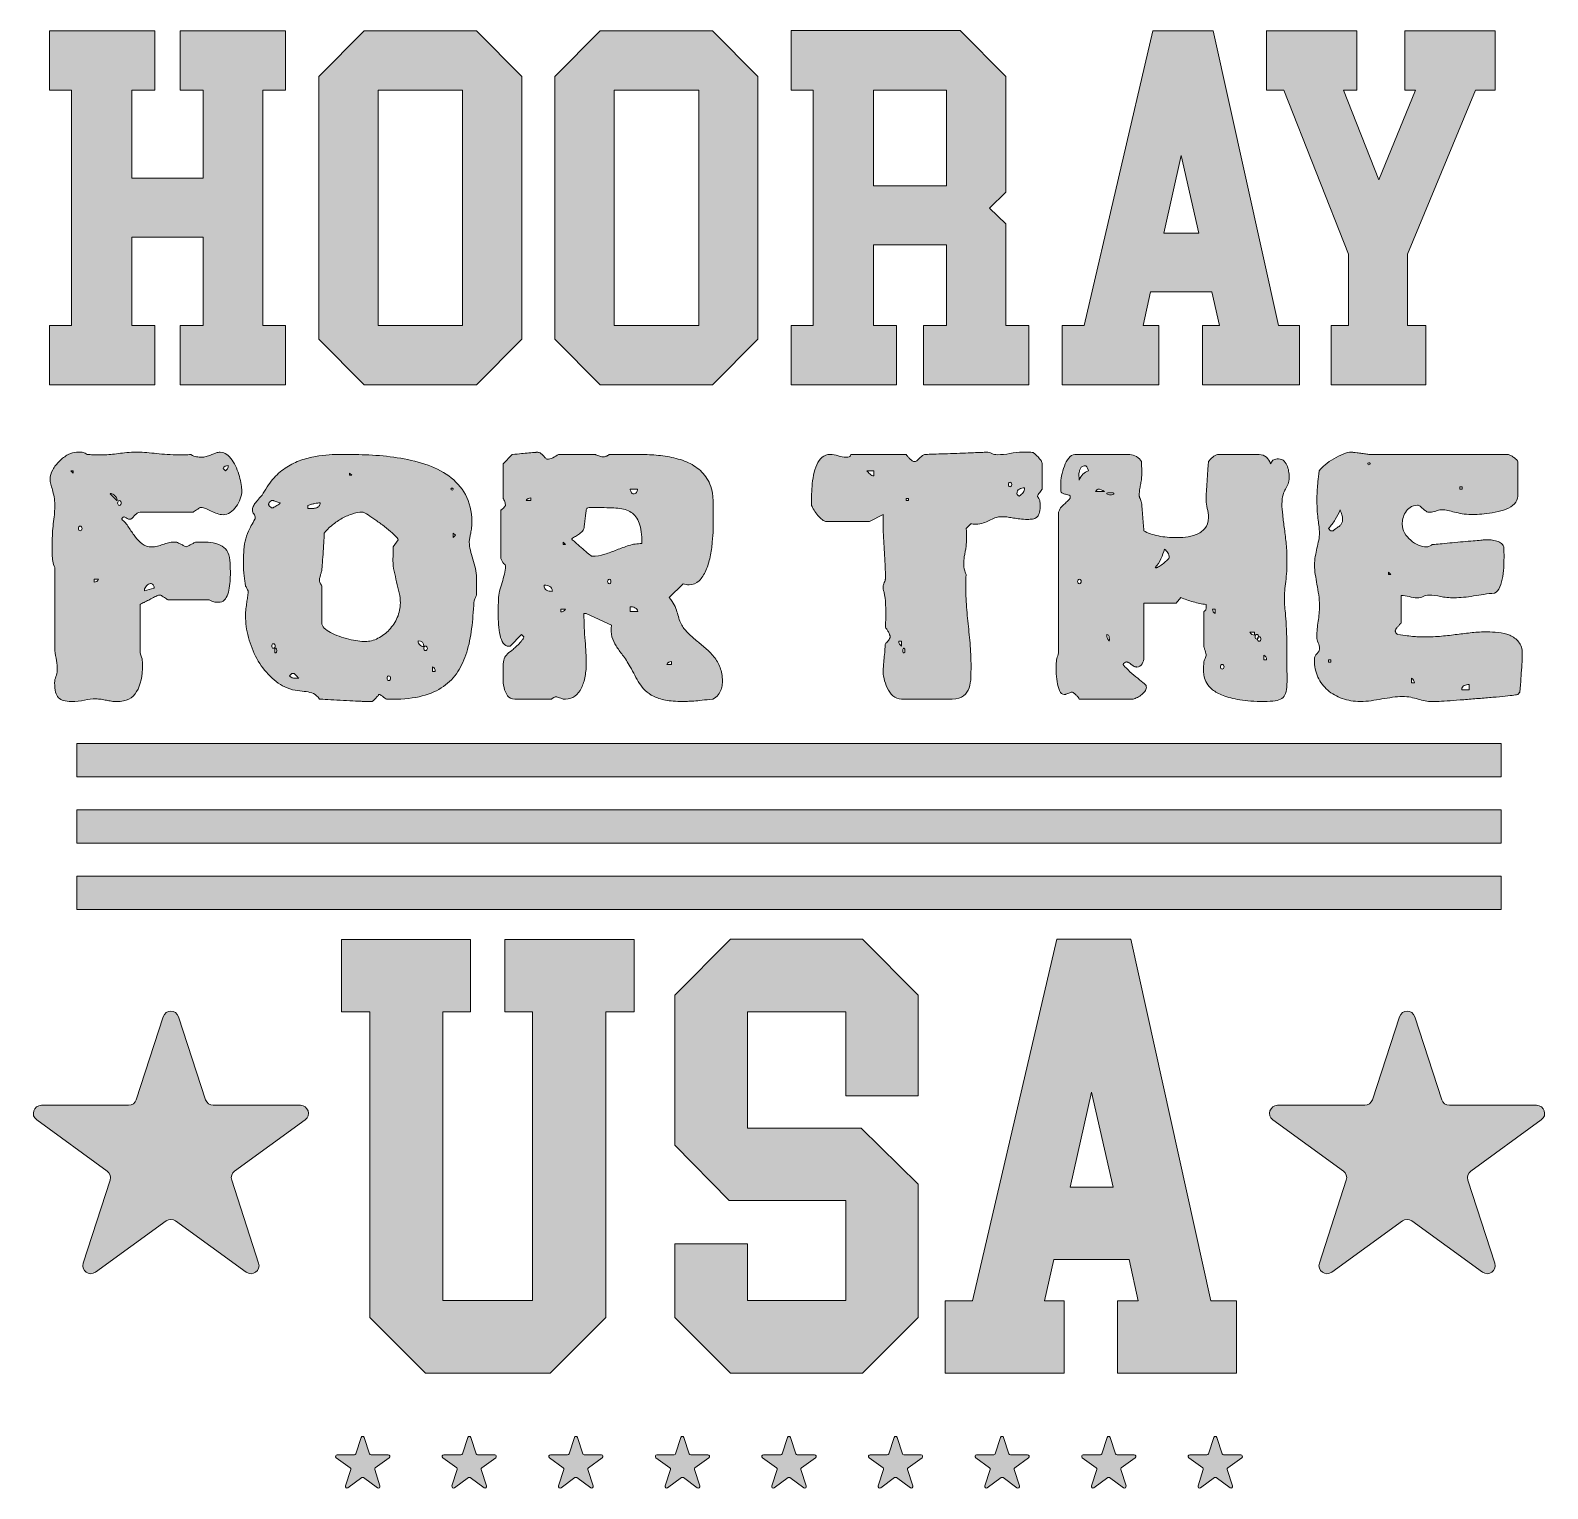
# Model space of a CAD drawing. Header units: inches. Extents: x 158 to 922, y -908 to -172.
import ezdxf

# ---------------------------------------------------------------- set-up
doc = ezdxf.new("R2010")
doc.units = ezdxf.units.IN
doc.header["$MEASUREMENT"] = 0
doc.layers.add('Layer 1', color=7, linetype='Continuous')

# ---------------------------------------------------------------- blocks, each defined once
blk = doc.blocks.new('block 3')
at = {"layer": 'Layer 1', "true_color": 0xce432c}
h = blk.add_hatch(color=22, dxfattribs=at)
h.dxf.hatch_style = 2
h.paths.add_polyline_path([(244.66, -276.55), (208.73, -276.55), (208.73, -321.08), (220.34, -321.08), (220.34, -350.87), (167.22, -350.87), (167.22, -321.08), (178.26, -321.08), (178.26, -202.34), (167.22, -202.34), (167.22, -172.54), (220.34, -172.54), (220.34, -202.34), (208.73, -202.34), (208.73, -246.75), (244.66, -246.75), (244.66, -202.34), (233.06, -202.34), (233.06, -172.54), (286.18, -172.54), (286.18, -202.34), (274.68, -202.34), (274.68, -321.08), (286.18, -321.08), (286.18, -350.87), (233.06, -350.87), (233.06, -321.08), (244.66, -321.08)])
h = blk.add_hatch(color=22, dxfattribs=at)
h.dxf.hatch_style = 2
h.paths.add_polyline_path([(382.37, -172.54), (405.25, -195.53), (405.25, -328), (382.37, -350.87), (325.79, -350.87), (302.92, -328), (302.92, -195.53), (325.79, -172.54)])
h.paths.add_polyline_path([(375.45, -202.45), (332.82, -202.45), (332.82, -320.97), (375.45, -320.97)])
h = blk.add_hatch(color=22, dxfattribs=at)
h.dxf.hatch_style = 2
h.paths.add_polyline_path([(501.44, -172.54), (524.32, -195.53), (524.32, -328), (501.44, -350.87), (444.86, -350.87), (421.99, -328), (421.99, -195.53), (444.86, -172.54)])
h.paths.add_polyline_path([(494.52, -202.45), (451.9, -202.45), (451.9, -320.97), (494.52, -320.97)])
h = blk.add_hatch(color=22, dxfattribs=at)
h.dxf.hatch_style = 2
h.paths.add_polyline_path([(619.4, -280.34), (582.57, -280.34), (582.57, -321.08), (594.18, -321.08), (594.18, -350.87), (541.06, -350.87), (541.06, -321.08), (552.11, -321.08), (552.11, -202.34), (541.06, -202.34), (541.06, -172.21), (626.32, -172.21), (649.31, -195.53), (649.31, -253.78), (641.05, -261.93), (649.31, -269.85), (649.31, -321.08), (660.91, -321.08), (660.91, -350.87), (607.79, -350.87), (607.79, -321.08), (619.4, -321.08)])
h.paths.add_polyline_path([(619.4, -202.45), (582.57, -202.45), (582.57, -250.55), (619.4, -250.55)])
h = blk.add_hatch(color=22, dxfattribs=at)
h.dxf.hatch_style = 2
h.paths.add_polyline_path([(722.29, -304.11), (718.5, -321.08), (726.53, -321.08), (726.53, -350.87), (677.65, -350.87), (677.65, -321.08), (688.81, -321.08), (723.52, -172.43), (753.87, -172.43), (786.79, -321.08), (797.39, -321.08), (797.39, -350.87), (748.52, -350.87), (748.52, -321.08), (757, -321.08), (753.2, -304.11)])
h.paths.add_polyline_path([(746.62, -274.43), (737.8, -235.26), (728.99, -274.43)])
h = blk.add_hatch(color=22, dxfattribs=at)
h.dxf.hatch_style = 2
h.paths.add_polyline_path([(822.06, -321.08), (822.06, -285.14), (789.47, -202.34), (780.77, -202.34), (780.77, -172.43), (780.65, -172.43), (826.3, -172.43), (826.3, -202.34), (819.6, -202.34), (837.34, -247.65), (855.87, -202.34), (850.51, -202.34), (850.51, -172.43), (895.6, -172.43), (896.04, -172.43), (896.04, -202.34), (886.11, -202.34), (851.85, -285.14), (851.85, -321.08), (861.11, -321.08), (861.11, -350.87), (813.35, -350.87), (813.35, -321.08)])
at = {"layer": 'Layer 1', "lineweight": 0}
for points in [[(244.66, -276.55), (208.73, -276.55), (208.73, -321.08), (220.34, -321.08), (220.34, -350.87), (167.22, -350.87), (167.22, -321.08), (178.26, -321.08), (178.26, -202.34), (167.22, -202.34), (167.22, -172.54), (220.34, -172.54), (220.34, -202.34), (208.73, -202.34), (208.73, -246.75), (244.66, -246.75), (244.66, -202.34), (233.06, -202.34), (233.06, -172.54), (286.18, -172.54), (286.18, -202.34), (274.68, -202.34), (274.68, -321.08), (286.18, -321.08), (286.18, -350.87), (233.06, -350.87), (233.06, -321.08), (244.66, -321.08), (244.66, -276.55)], [(382.37, -172.54), (405.25, -195.53), (405.25, -328), (382.37, -350.87), (325.79, -350.87), (302.92, -328), (302.92, -195.53), (325.79, -172.54), (382.37, -172.54)], [(501.44, -172.54), (524.32, -195.53), (524.32, -328), (501.44, -350.87), (444.86, -350.87), (421.99, -328), (421.99, -195.53), (444.86, -172.54), (501.44, -172.54)], [(619.4, -280.34), (582.57, -280.34), (582.57, -321.08), (594.18, -321.08), (594.18, -350.87), (541.06, -350.87), (541.06, -321.08), (552.11, -321.08), (552.11, -202.34), (541.06, -202.34), (541.06, -172.21), (626.32, -172.21), (649.31, -195.53), (649.31, -253.78), (641.05, -261.93), (649.31, -269.85), (649.31, -321.08), (660.91, -321.08), (660.91, -350.87), (607.79, -350.87), (607.79, -321.08), (619.4, -321.08), (619.4, -280.34)], [(722.29, -304.11), (718.5, -321.08), (726.53, -321.08), (726.53, -350.87), (677.65, -350.87), (677.65, -321.08), (688.81, -321.08), (723.52, -172.43), (753.87, -172.43), (786.79, -321.08), (797.39, -321.08), (797.39, -350.87), (748.52, -350.87), (748.52, -321.08), (757, -321.08), (753.2, -304.11), (722.29, -304.11)], [(822.06, -321.08), (822.06, -285.14), (789.47, -202.34), (780.77, -202.34), (780.77, -172.43), (780.65, -172.43), (826.3, -172.43), (826.3, -202.34), (819.6, -202.34), (837.34, -247.65), (855.87, -202.34), (850.51, -202.34), (850.51, -172.43), (895.6, -172.43), (896.04, -172.43), (896.04, -202.34), (886.11, -202.34), (851.85, -285.14), (851.85, -321.08), (861.11, -321.08), (861.11, -350.87), (813.35, -350.87), (813.35, -321.08), (822.06, -321.08)], [(375.45, -202.45), (332.82, -202.45), (332.82, -320.97), (375.45, -320.97), (375.45, -202.45)], [(494.52, -202.45), (451.9, -202.45), (451.9, -320.97), (494.52, -320.97), (494.52, -202.45)], [(619.4, -202.45), (582.57, -202.45), (582.57, -250.55), (619.4, -250.55), (619.4, -202.45)], [(746.62, -274.43), (737.8, -235.26), (728.99, -274.43), (746.62, -274.43)]]:
    blk.add_lwpolyline(points, dxfattribs=at)
blk = doc.blocks.new('block 4')
at = {"layer": 'Layer 1', "true_color": 0x2a4f7b}
h = blk.add_hatch(color=167, dxfattribs=at)
h.dxf.hatch_style = 2
edge = h.paths.add_edge_path()
edge.add_spline(control_points=[(190.54, -509.32), (188.66, -509.32), (186.75, -509.53), (184.79, -509.96), (182.83, -510.38), (180.6, -510.6), (178.11, -510.6), (176.57, -510.6), (175.28, -510.45), (174.23, -510.17), (173.18, -509.89), (172.33, -509.4), (171.68, -508.72), (171.02, -508.04), (170.54, -507.09), (170.23, -505.87), (169.92, -504.65), (169.76, -503.1), (169.76, -501.23), (169.76, -500.09), (169.97, -499.05), (170.4, -498.08), (170.83, -497.11), (171.04, -496.07), (171.04, -494.93), (171.04, -493.28), (170.91, -491.62), (170.66, -489.95), (170.4, -488.27), (170.13, -486.61), (169.85, -484.97), (169.85, -484.97), (169.85, -443.07), (169.85, -443.07), (169.39, -442.11), (169.06, -441.06), (168.87, -439.92), (168.67, -438.79), (168.56, -437.62), (168.53, -436.43), (168.5, -435.24), (168.5, -434.05), (168.53, -432.86), (168.56, -431.66), (168.57, -430.56), (168.57, -429.53), (168.57, -426.24), (168.78, -423.02), (169.21, -419.87), (169.63, -416.72), (169.85, -413.98), (169.85, -411.65), (169.85, -410.12), (169.72, -408.72), (169.46, -407.44), (169.21, -406.16), (168.94, -405), (168.65, -403.95), (168.37, -402.9), (168.1, -401.93), (167.85, -401.05), (167.59, -400.17), (167.46, -399.31), (167.46, -398.46), (167.46, -396.92), (167.92, -395.36), (168.82, -393.77), (169.73, -392.18), (170.85, -390.72), (172.19, -389.39), (173.52, -388.05), (174.97, -386.98), (176.53, -386.15), (178.09, -385.33), (179.52, -384.92), (180.83, -384.92), (181.11, -384.92), (181.35, -384.9), (181.55, -384.87), (181.75, -384.85), (181.96, -384.83), (182.19, -384.83), (182.87, -384.83), (183.54, -384.9), (184.19, -385.05), (184.85, -385.19), (185.48, -385.54), (186.11, -386.11), (186.39, -386.11), (186.92, -386.12), (187.68, -386.15), (188.45, -386.18), (189.27, -386.21), (190.15, -386.24), (191.03, -386.27), (191.86, -386.28), (192.62, -386.28), (193.39, -386.28), (193.91, -386.28), (194.2, -386.28), (195.5, -386.28), (196.78, -386.21), (198.03, -386.07), (199.28, -385.93), (200.57, -385.77), (201.9, -385.6), (203.24, -385.43), (204.66, -385.27), (206.16, -385.13), (207.66, -384.99), (209.33, -384.92), (211.14, -384.92), (213.02, -384.92), (214.73, -384.99), (216.29, -385.13), (217.85, -385.27), (219.47, -385.43), (221.15, -385.6), (222.82, -385.77), (224.61, -385.93), (226.51, -386.07), (228.41, -386.21), (230.61, -386.28), (233.11, -386.28), (233.91, -386.28), (234.74, -386.27), (235.62, -386.24), (236.5, -386.21), (237.42, -386.17), (238.39, -386.11), (239.52, -386.74), (240.5, -387.1), (241.33, -387.22), (242.15, -387.33), (243.13, -387.39), (244.27, -387.39), (245.12, -387.39), (245.93, -387.26), (246.69, -387), (247.46, -386.75), (248.21, -386.46), (248.95, -386.15), (249.69, -385.84), (250.41, -385.56), (251.12, -385.3), (251.83, -385.05), (252.55, -384.92), (253.29, -384.92), (254.48, -384.92), (255.58, -385.29), (256.57, -386.02), (257.56, -386.76), (258.46, -387.71), (259.25, -388.88), (260.05, -390.04), (260.75, -391.36), (261.38, -392.84), (262, -394.31), (262.51, -395.76), (262.91, -397.18), (263.31, -398.6), (263.61, -399.95), (263.81, -401.22), (264, -402.5), (264.1, -403.54), (264.1, -404.33), (264.1, -405.64), (263.85, -407), (263.34, -408.42), (262.83, -409.84), (262.15, -411.14), (261.3, -412.34), (260.44, -413.53), (259.45, -414.51), (258.31, -415.27), (257.18, -416.04), (255.96, -416.42), (254.65, -416.42), (253.74, -416.42), (252.78, -416.24), (251.76, -415.87), (250.74, -415.5), (249.73, -415.07), (248.74, -414.59), (247.74, -414.11), (246.82, -413.68), (245.97, -413.31), (245.12, -412.95), (244.35, -412.76), (243.67, -412.76), (243.67, -412.76), (243.33, -412.76), (243.33, -412.76), (243.21, -412.82), (243.13, -412.85), (243.07, -412.85), (242.9, -412.9), (242.66, -413.05), (242.35, -413.27), (242.04, -413.5), (241.7, -413.74), (241.33, -414), (240.96, -414.25), (240.6, -414.49), (240.26, -414.72), (239.92, -414.95), (239.7, -415.12), (239.58, -415.23), (239.58, -415.23), (212.85, -415.23), (212.85, -415.23), (212.33, -415.23), (211.87, -415.37), (211.44, -415.66), (211.02, -415.94), (210.62, -416.27), (210.25, -416.64), (209.88, -417.01), (209.53, -417.39), (209.18, -417.78), (208.84, -418.18), (208.5, -418.5), (208.16, -418.72), (208.16, -418.72), (207.65, -418.72), (207.65, -418.72), (207.65, -418.72), (207.06, -418.72), (207.06, -418.72), (207, -418.72), (206.86, -418.65), (206.63, -418.51), (206.4, -418.37), (206.15, -418.23), (205.86, -418.08), (205.58, -417.94), (205.32, -417.81), (205.1, -417.7), (204.87, -417.59), (204.73, -417.53), (204.67, -417.53), (204.5, -417.53), (204.27, -417.69), (203.99, -418), (203.71, -418.31), (203.56, -418.55), (203.56, -418.72), (204.87, -419.8), (206.03, -421.13), (207.06, -422.72), (208.08, -424.31), (209.14, -425.85), (210.25, -427.32), (211.36, -428.8), (212.58, -430.06), (213.91, -431.11), (215.24, -432.16), (216.85, -432.69), (218.72, -432.69), (219.69, -432.69), (220.62, -432.56), (221.53, -432.3), (222.44, -432.05), (223.36, -431.76), (224.3, -431.45), (225.23, -431.14), (226.17, -430.85), (227.11, -430.6), (228.04, -430.34), (228.97, -430.22), (229.88, -430.22), (229.88, -430.22), (230.81, -430.22), (230.81, -430.22), (230.98, -430.27), (231.18, -430.3), (231.41, -430.3), (231.52, -430.36), (231.8, -430.5), (232.26, -430.73), (232.71, -430.95), (233.21, -431.21), (233.75, -431.49), (234.29, -431.78), (234.78, -432.03), (235.24, -432.26), (235.69, -432.49), (235.98, -432.6), (236.09, -432.6), (236.2, -432.6), (236.49, -432.49), (236.94, -432.26), (237.4, -432.03), (237.89, -431.78), (238.43, -431.49), (238.97, -431.21), (239.47, -430.94), (239.92, -430.68), (240.38, -430.43), (240.66, -430.3), (240.77, -430.3), (241.4, -430.3), (241.91, -430.29), (242.31, -430.26), (242.7, -430.23), (243.12, -430.22), (243.54, -430.22), (243.97, -430.22), (244.29, -430.22), (244.52, -430.22), (246.34, -430.22), (248.08, -430.36), (249.76, -430.64), (251.43, -430.93), (252.89, -431.47), (254.14, -432.26), (255.39, -433.06), (256.38, -434.15), (257.12, -435.54), (257.86, -436.93), (258.23, -438.73), (258.23, -440.94), (258.23, -441.63), (258.26, -442.59), (258.31, -443.84), (258.37, -445.09), (258.37, -446.44), (258.31, -447.88), (258.26, -449.33), (258.14, -450.81), (257.97, -452.31), (257.8, -453.82), (257.51, -455.19), (257.08, -456.44), (256.65, -457.69), (256.06, -458.7), (255.29, -459.46), (254.53, -460.23), (253.55, -460.61), (252.35, -460.61), (251.45, -460.61), (250.68, -460.53), (250.06, -460.36), (249.43, -460.19), (248.64, -459.88), (247.67, -459.42), (247.67, -459.42), (226.81, -459.42), (226.81, -459.42), (226.7, -459.31), (226.47, -459.14), (226.13, -458.91), (225.79, -458.69), (225.43, -458.44), (225.06, -458.19), (224.69, -457.93), (224.34, -457.69), (224, -457.46), (223.66, -457.24), (223.43, -457.1), (223.32, -457.04), (223.26, -457.04), (223.18, -457.02), (223.06, -457), (222.95, -456.97), (222.84, -456.95), (222.72, -456.95), (222.44, -456.95), (221.94, -457.11), (221.23, -457.42), (220.52, -457.73), (219.76, -458.1), (218.93, -458.53), (218.11, -458.95), (217.34, -459.37), (216.63, -459.76), (215.92, -460.16), (215.43, -460.42), (215.14, -460.53), (214.8, -460.64), (214.34, -460.86), (213.74, -461.17), (213.14, -461.48), (212.85, -461.67), (212.85, -461.72), (212.85, -461.72), (212.85, -486.16), (212.85, -486.16), (213.47, -487.69), (213.84, -488.96), (213.95, -489.95), (214.07, -490.94), (214.12, -491.64), (214.12, -492.03), (214.12, -497.77), (213.11, -502.31), (211.1, -505.66), (209.08, -509.01), (205.78, -510.68), (201.18, -510.68), (200.16, -510.68), (199.22, -510.61), (198.37, -510.47), (197.52, -510.33), (196.67, -510.17), (195.82, -510), (194.96, -509.83), (194.11, -509.67), (193.26, -509.53), (192.41, -509.39), (191.5, -509.32), (190.54, -509.32)], knot_values=[0, 0, 0, 0, 1, 1, 1, 2, 2, 2, 3, 3, 3, 4, 4, 4, 5, 5, 5, 6, 6, 6, 7, 7, 7, 8, 8, 8, 9, 9, 9, 10, 10, 10, 11, 11, 11, 12, 12, 12, 13, 13, 13, 14, 14, 14, 15, 15, 15, 16, 16, 16, 17, 17, 17, 18, 18, 18, 19, 19, 19, 20, 20, 20, 21, 21, 21, 22, 22, 22, 23, 23, 23, 24, 24, 24, 25, 25, 25, 26, 26, 26, 27, 27, 27, 28, 28, 28, 29, 29, 29, 30, 30, 30, 31, 31, 31, 32, 32, 32, 33, 33, 33, 34, 34, 34, 35, 35, 35, 36, 36, 36, 37, 37, 37, 38, 38, 38, 39, 39, 39, 40, 40, 40, 41, 41, 41, 42, 42, 42, 43, 43, 43, 44, 44, 44, 45, 45, 45, 46, 46, 46, 47, 47, 47, 48, 48, 48, 49, 49, 49, 50, 50, 50, 51, 51, 51, 52, 52, 52, 53, 53, 53, 54, 54, 54, 55, 55, 55, 56, 56, 56, 57, 57, 57, 58, 58, 58, 59, 59, 59, 60, 60, 60, 61, 61, 61, 62, 62, 62, 63, 63, 63, 64, 64, 64, 65, 65, 65, 66, 66, 66, 67, 67, 67, 68, 68, 68, 69, 69, 69, 70, 70, 70, 71, 71, 71, 72, 72, 72, 73, 73, 73, 74, 74, 74, 75, 75, 75, 76, 76, 76, 77, 77, 77, 78, 78, 78, 79, 79, 79, 80, 80, 80, 81, 81, 81, 82, 82, 82, 83, 83, 83, 84, 84, 84, 85, 85, 85, 86, 86, 86, 87, 87, 87, 88, 88, 88, 89, 89, 89, 90, 90, 90, 91, 91, 91, 92, 92, 92, 93, 93, 93, 94, 94, 94, 95, 95, 95, 96, 96, 96, 97, 97, 97, 98, 98, 98, 99, 99, 99, 100, 100, 100, 101, 101, 101, 102, 102, 102, 103, 103, 103, 104, 104, 104, 105, 105, 105, 106, 106, 106, 107, 107, 107, 108, 108, 108, 109, 109, 109, 110, 110, 110, 111, 111, 111, 112, 112, 112, 113, 113, 113, 114, 114, 114, 115, 115, 115, 116, 116, 116, 117, 117, 117, 118, 118, 118, 119, 119, 119, 120, 120, 120, 121, 121, 121, 122, 122, 122, 123, 123, 123, 124, 124, 124, 125, 125, 125, 126, 126, 126, 127, 127, 127, 128, 128, 128, 129, 129, 129, 130, 130, 130, 131, 131, 131, 132, 132, 132, 133, 133, 133, 134, 134, 134, 135, 135, 135, 136, 136, 136, 137, 137, 137, 137], degree=3, periodic=1)
h.paths.add_polyline_path([(179.13, -395.48), (179.13, -394.28), (177.94, -394.28)])
edge = h.paths.add_edge_path()
edge.add_spline(control_points=[(182.62, -422.21), (182.33, -422.21), (182.12, -422.33), (181.98, -422.55), (181.84, -422.78), (181.77, -423.05), (181.77, -423.36), (181.77, -423.67), (181.84, -423.94), (181.98, -424.17), (182.12, -424.4), (182.33, -424.51), (182.62, -424.51), (182.9, -424.51), (183.13, -424.4), (183.3, -424.17), (183.47, -423.94), (183.55, -423.67), (183.55, -423.36), (183.55, -423.05), (183.47, -422.78), (183.3, -422.55), (183.13, -422.33), (182.9, -422.21), (182.62, -422.21)], knot_values=[0, 0, 0, 0, 1, 1, 1, 2, 2, 2, 3, 3, 3, 4, 4, 4, 5, 5, 5, 6, 6, 6, 7, 7, 7, 8, 8, 8, 8], degree=3, periodic=1)
edge = h.paths.add_edge_path()
edge.add_spline(control_points=[(189.6, -450.4), (190.68, -450.4), (191.44, -449.91), (191.9, -448.95), (191.9, -448.95), (189.6, -448.95), (189.6, -448.95), (189.6, -448.95), (189.6, -450.4), (189.6, -450.4)], knot_values=[0, 0, 0, 0, 1, 1, 1, 2, 2, 2, 3, 3, 3, 3], degree=3, periodic=1)
edge = h.paths.add_edge_path()
edge.add_spline(control_points=[(198.29, -405.78), (198.23, -405.78), (198.13, -405.79), (197.99, -405.82), (197.84, -405.85), (197.75, -405.86), (197.69, -405.86), (197.69, -405.86), (201.18, -409.35), (201.18, -409.35), (201.24, -409.3), (201.27, -409.21), (201.27, -409.1), (201.27, -408.99), (201.27, -408.9), (201.27, -408.84), (201.27, -408.56), (201.15, -408.25), (200.93, -407.91), (200.7, -407.57), (200.43, -407.24), (200.12, -406.93), (199.8, -406.62), (199.48, -406.35), (199.14, -406.12), (198.8, -405.89), (198.51, -405.78), (198.29, -405.78)], knot_values=[0, 0, 0, 0, 1, 1, 1, 2, 2, 2, 3, 3, 3, 4, 4, 4, 5, 5, 5, 6, 6, 6, 7, 7, 7, 8, 8, 8, 9, 9, 9, 9], degree=3, periodic=1)
edge = h.paths.add_edge_path()
edge.add_spline(control_points=[(202.37, -409.35), (202.09, -409.35), (201.87, -409.48), (201.73, -409.74), (201.59, -409.99), (201.52, -410.26), (201.52, -410.55), (201.52, -410.83), (201.59, -411.1), (201.73, -411.36), (201.87, -411.61), (202.09, -411.74), (202.37, -411.74), (202.66, -411.74), (202.88, -411.61), (203.05, -411.36), (203.22, -411.1), (203.31, -410.83), (203.31, -410.55), (203.31, -410.26), (203.22, -409.99), (203.05, -409.74), (202.88, -409.48), (202.66, -409.35), (202.37, -409.35)], knot_values=[0, 0, 0, 0, 1, 1, 1, 2, 2, 2, 3, 3, 3, 4, 4, 4, 5, 5, 5, 6, 6, 6, 7, 7, 7, 8, 8, 8, 8], degree=3, periodic=1)
edge = h.paths.add_edge_path()
edge.add_spline(control_points=[(215.06, -454.14), (215.06, -454.2), (215.07, -454.3), (215.1, -454.44), (215.13, -454.58), (215.14, -454.68), (215.14, -454.74), (215.14, -454.74), (219.83, -453.55), (219.83, -453.55), (219.83, -453.55), (219.91, -453.38), (219.91, -453.38), (219.91, -453.38), (219.91, -453.12), (219.91, -453.12), (219.91, -452.61), (219.73, -452.16), (219.36, -451.76), (218.99, -451.36), (218.55, -451.16), (218.04, -451.16), (217.75, -451.16), (217.44, -451.28), (217.1, -451.5), (216.76, -451.73), (216.43, -452), (216.12, -452.31), (215.81, -452.62), (215.56, -452.95), (215.36, -453.29), (215.16, -453.63), (215.06, -453.92), (215.06, -454.14)], knot_values=[0, 0, 0, 0, 1, 1, 1, 2, 2, 2, 3, 3, 3, 4, 4, 4, 5, 5, 5, 6, 6, 6, 7, 7, 7, 8, 8, 8, 9, 9, 9, 10, 10, 10, 11, 11, 11, 11], degree=3, periodic=1)
edge = h.paths.add_edge_path()
edge.add_spline(control_points=[(255.85, -394.28), (256.81, -393.83), (257.29, -392.95), (257.29, -391.64), (256.1, -391.64), (255.22, -392.13), (254.65, -393.09), (254.65, -393.09), (255.85, -394.28), (255.85, -394.28)], knot_values=[0, 0, 0, 0, 1, 1, 1, 2, 2, 2, 3, 3, 3, 3], degree=3, periodic=1)
h = blk.add_hatch(color=167, dxfattribs=at)
h.dxf.hatch_style = 2
edge = h.paths.add_edge_path()
edge.add_spline(control_points=[(266.06, -452.44), (266.06, -452.33), (266.01, -451.93), (265.89, -451.25), (265.78, -450.57), (265.67, -449.79), (265.55, -448.91), (265.44, -448.03), (265.33, -447.16), (265.21, -446.31), (265.1, -445.46), (265.01, -444.78), (264.96, -444.27), (264.96, -444.27), (264.96, -443.75), (264.96, -443.75), (264.96, -440.52), (265, -437.82), (265.08, -435.67), (265.17, -433.51), (265.4, -431.57), (265.77, -429.83), (266.14, -428.1), (266.72, -426.38), (267.51, -424.68), (268.3, -422.98), (269.38, -420.99), (270.75, -418.72), (270.75, -418.67), (270.76, -418.58), (270.79, -418.47), (270.82, -418.35), (270.83, -418.24), (270.83, -418.13), (270.83, -417.33), (270.62, -416.65), (270.19, -416.08), (269.77, -415.52), (269.55, -414.83), (269.55, -414.04), (269.55, -413.13), (269.74, -412.36), (270.11, -411.74), (270.48, -411.12), (270.96, -410.46), (271.56, -409.78), (272.15, -409.1), (272.86, -408.28), (273.68, -407.31), (274.51, -406.35), (275.37, -405.07), (276.28, -403.48), (277.93, -400.64), (279.8, -398.24), (281.9, -396.28), (284, -394.33), (286.21, -392.7), (288.54, -391.39), (290.87, -390.08), (293.28, -389.08), (295.78, -388.37), (298.28, -387.66), (300.69, -387.13), (303.02, -386.79), (305.34, -386.45), (307.57, -386.24), (309.7, -386.15), (311.83, -386.07), (313.69, -386.02), (315.28, -386.02), (319.2, -386.02), (323.51, -386.12), (328.22, -386.32), (332.93, -386.52), (337.69, -386.98), (342.48, -387.68), (347.28, -388.4), (351.94, -389.47), (356.45, -390.92), (360.96, -392.37), (364.96, -394.36), (368.45, -396.88), (371.94, -399.41), (374.75, -402.56), (376.88, -406.33), (379.01, -410.11), (380.08, -414.69), (380.08, -420.08), (380.08, -421.5), (380, -422.71), (379.86, -423.7), (379.72, -424.7), (379.58, -425.55), (379.44, -426.26), (379.3, -426.97), (379.15, -427.63), (379.01, -428.26), (378.87, -428.88), (378.8, -429.56), (378.8, -430.3), (378.8, -431.55), (378.98, -432.9), (379.35, -434.35), (379.72, -435.79), (380.15, -437.28), (380.63, -438.82), (381.11, -440.35), (381.54, -441.91), (381.91, -443.5), (382.28, -445.09), (382.46, -446.71), (382.46, -448.35), (382.46, -448.69), (382.46, -449.28), (382.46, -450.1), (382.46, -450.92), (382.45, -451.79), (382.42, -452.7), (382.39, -453.6), (382.38, -454.47), (382.38, -455.29), (382.38, -456.12), (382.38, -456.7), (382.38, -457.04), (382.32, -457.15), (382.22, -457.38), (382.08, -457.72), (381.93, -458.06), (381.79, -458.41), (381.65, -458.78), (381.51, -459.15), (381.4, -459.49), (381.31, -459.81), (381.23, -460.12), (381.18, -460.36), (381.18, -460.53), (380.9, -465.18), (380.5, -469.64), (379.99, -473.9), (379.48, -478.15), (378.66, -482.1), (377.52, -485.73), (376.39, -489.37), (374.88, -492.64), (373.01, -495.57), (371.14, -498.49), (368.72, -500.99), (365.77, -503.06), (362.82, -505.13), (359.26, -506.72), (355.09, -507.83), (350.91, -508.94), (345.93, -509.49), (340.14, -509.49), (339.69, -509.49), (339.06, -509.47), (338.27, -509.45), (337.47, -509.42), (337.05, -509.4), (336.99, -509.4), (336.88, -509.4), (336.65, -509.28), (336.31, -509.02), (335.97, -508.77), (335.61, -508.48), (335.25, -508.17), (334.88, -507.86), (334.52, -507.59), (334.18, -507.36), (333.84, -507.13), (333.61, -507.02), (333.5, -507.02), (333.39, -507.02), (333.17, -507.2), (332.86, -507.57), (332.55, -507.94), (332.19, -508.34), (331.8, -508.77), (331.4, -509.19), (331.03, -509.57), (330.69, -509.91), (330.35, -510.26), (330.12, -510.45), (330.01, -510.51), (330.01, -510.57), (329.7, -510.6), (329.07, -510.6), (328.45, -510.6), (327.97, -510.6), (327.63, -510.6), (327.28, -510.6), (326.67, -510.6), (325.79, -510.6), (324.91, -510.6), (324.39, -510.57), (324.22, -510.51), (323.42, -510.51), (322.03, -510.45), (320.05, -510.34), (318.06, -510.23), (315.96, -510.11), (313.75, -510), (311.53, -509.89), (309.43, -509.77), (307.45, -509.66), (305.46, -509.54), (304.07, -509.46), (303.27, -509.4), (302.36, -508.04), (301.34, -507.12), (300.21, -506.64), (299.07, -506.16), (297.85, -505.83), (296.55, -505.66), (295.24, -505.49), (293.79, -505.32), (292.2, -505.15), (290.61, -504.98), (288.88, -504.52), (287.01, -503.78), (283.83, -502.48), (280.95, -500.52), (278.37, -497.91), (275.78, -495.3), (273.57, -492.32), (271.73, -488.97), (269.88, -485.62), (268.46, -482.07), (267.47, -478.32), (266.48, -474.58), (265.98, -470.97), (265.98, -467.51), (265.98, -466.15), (266.05, -464.91), (266.19, -463.81), (266.33, -462.7), (266.48, -461.68), (266.62, -460.74), (266.76, -459.81), (266.9, -458.9), (267.04, -458.02), (267.19, -457.14), (267.26, -456.24), (267.26, -455.33), (267.26, -455.33), (267.26, -454.74), (267.26, -454.74), (267.2, -454.63), (267, -454.24), (266.66, -453.59), (266.32, -452.94), (266.12, -452.55), (266.06, -452.44)], knot_values=[0, 0, 0, 0, 1, 1, 1, 2, 2, 2, 3, 3, 3, 4, 4, 4, 5, 5, 5, 6, 6, 6, 7, 7, 7, 8, 8, 8, 9, 9, 9, 10, 10, 10, 11, 11, 11, 12, 12, 12, 13, 13, 13, 14, 14, 14, 15, 15, 15, 16, 16, 16, 17, 17, 17, 18, 18, 18, 19, 19, 19, 20, 20, 20, 21, 21, 21, 22, 22, 22, 23, 23, 23, 24, 24, 24, 25, 25, 25, 26, 26, 26, 27, 27, 27, 28, 28, 28, 29, 29, 29, 30, 30, 30, 31, 31, 31, 32, 32, 32, 33, 33, 33, 34, 34, 34, 35, 35, 35, 36, 36, 36, 37, 37, 37, 38, 38, 38, 39, 39, 39, 40, 40, 40, 41, 41, 41, 42, 42, 42, 43, 43, 43, 44, 44, 44, 45, 45, 45, 46, 46, 46, 47, 47, 47, 48, 48, 48, 49, 49, 49, 50, 50, 50, 51, 51, 51, 52, 52, 52, 53, 53, 53, 54, 54, 54, 55, 55, 55, 56, 56, 56, 57, 57, 57, 58, 58, 58, 59, 59, 59, 60, 60, 60, 61, 61, 61, 62, 62, 62, 63, 63, 63, 64, 64, 64, 65, 65, 65, 66, 66, 66, 67, 67, 67, 68, 68, 68, 69, 69, 69, 70, 70, 70, 71, 71, 71, 72, 72, 72, 73, 73, 73, 74, 74, 74, 75, 75, 75, 76, 76, 76, 77, 77, 77, 78, 78, 78, 79, 79, 79, 80, 80, 80, 81, 81, 81, 82, 82, 82, 83, 83, 83, 84, 84, 84, 84], degree=3, periodic=1)
edge = h.paths.add_edge_path()
edge.add_spline(control_points=[(277.73, -410.55), (277.73, -410.55), (277.73, -410.8), (277.73, -410.8), (277.67, -410.86), (277.64, -410.97), (277.64, -411.14), (277.64, -411.26), (277.66, -411.37), (277.69, -411.48), (277.71, -411.6), (277.73, -411.68), (277.73, -411.74), (277.78, -411.85), (277.97, -412.05), (278.28, -412.34), (278.59, -412.62), (278.81, -412.79), (278.92, -412.85), (278.92, -412.9), (278.99, -412.93), (279.13, -412.93), (279.27, -412.93), (279.37, -412.93), (279.43, -412.93), (279.54, -412.93), (279.67, -412.93), (279.81, -412.93), (279.96, -412.93), (280.03, -412.9), (280.03, -412.85), (280.2, -412.79), (280.45, -412.66), (280.79, -412.46), (281.13, -412.26), (281.49, -412.04), (281.86, -411.78), (282.23, -411.53), (282.57, -411.29), (282.88, -411.06), (283.19, -410.83), (283.4, -410.66), (283.52, -410.55), (283.4, -410.49), (283.18, -410.41), (282.84, -410.29), (282.5, -410.18), (282.14, -410.07), (281.77, -409.95), (281.4, -409.84), (281.06, -409.73), (280.75, -409.61), (280.44, -409.5), (280.2, -409.41), (280.03, -409.35), (280.03, -409.35), (279.43, -409.35), (279.43, -409.35), (279.43, -409.35), (278.92, -409.35), (278.92, -409.35), (278.81, -409.47), (278.59, -409.67), (278.28, -409.95), (277.97, -410.24), (277.78, -410.43), (277.73, -410.55)], knot_values=[0, 0, 0, 0, 1, 1, 1, 2, 2, 2, 3, 3, 3, 4, 4, 4, 5, 5, 5, 6, 6, 6, 7, 7, 7, 8, 8, 8, 9, 9, 9, 10, 10, 10, 11, 11, 11, 12, 12, 12, 13, 13, 13, 14, 14, 14, 15, 15, 15, 16, 16, 16, 17, 17, 17, 18, 18, 18, 19, 19, 19, 20, 20, 20, 21, 21, 21, 22, 22, 22, 22], degree=3, periodic=1)
edge = h.paths.add_edge_path()
edge.add_spline(control_points=[(280.03, -481.48), (279.74, -481.48), (279.53, -481.59), (279.39, -481.82), (279.25, -482.04), (279.18, -482.31), (279.18, -482.62), (279.18, -482.94), (279.25, -483.21), (279.39, -483.43), (279.53, -483.66), (279.74, -483.77), (280.03, -483.77), (280.31, -483.77), (280.54, -483.66), (280.71, -483.43), (280.88, -483.21), (280.96, -482.94), (280.96, -482.62), (280.96, -482.31), (280.88, -482.04), (280.71, -481.82), (280.54, -481.59), (280.31, -481.48), (280.03, -481.48)], knot_values=[0, 0, 0, 0, 1, 1, 1, 2, 2, 2, 3, 3, 3, 4, 4, 4, 5, 5, 5, 6, 6, 6, 7, 7, 7, 8, 8, 8, 8], degree=3, periodic=1)
edge = h.paths.add_edge_path()
edge.add_spline(control_points=[(281.22, -483.77), (281.05, -483.66), (280.92, -483.75), (280.84, -484.03), (280.75, -484.31), (280.71, -484.63), (280.71, -484.97), (280.71, -485.31), (280.75, -485.6), (280.84, -485.86), (280.92, -486.12), (281.05, -486.22), (281.22, -486.16), (281.56, -485.93), (281.73, -485.52), (281.73, -484.92), (281.73, -484.33), (281.56, -483.94), (281.22, -483.77)], knot_values=[0, 0, 0, 0, 1, 1, 1, 2, 2, 2, 3, 3, 3, 4, 4, 4, 5, 5, 5, 6, 6, 6, 6], degree=3, periodic=1)
edge = h.paths.add_edge_path()
edge.add_spline(control_points=[(288.2, -497.74), (288.83, -498.31), (289.38, -498.65), (289.86, -498.76), (290.34, -498.88), (290.95, -498.93), (291.69, -498.93), (291.69, -498.93), (292.8, -498.93), (292.8, -498.93), (292.68, -498.7), (292.33, -498.29), (291.74, -497.7), (291.14, -497.1), (290.73, -496.72), (290.5, -496.55), (290.5, -496.55), (289.99, -496.55), (289.99, -496.55), (289.99, -496.55), (289.31, -496.55), (289.31, -496.55), (289.19, -496.66), (289, -496.86), (288.71, -497.14), (288.43, -497.43), (288.26, -497.63), (288.2, -497.74)], knot_values=[0, 0, 0, 0, 1, 1, 1, 2, 2, 2, 3, 3, 3, 4, 4, 4, 5, 5, 5, 6, 6, 6, 7, 7, 7, 8, 8, 8, 9, 9, 9, 9], degree=3, periodic=1)
edge = h.paths.add_edge_path()
edge.add_spline(control_points=[(297.48, -413.36), (297.48, -413.36), (298.67, -413.36), (298.67, -413.36), (299.24, -413.36), (299.81, -413.33), (300.38, -413.27), (300.94, -413.22), (301.47, -413.09), (301.95, -412.89), (302.43, -412.69), (302.83, -412.41), (303.15, -412.04), (303.46, -411.67), (303.61, -411.14), (303.61, -410.46), (303.5, -410.46), (303.26, -410.48), (302.89, -410.5), (302.52, -410.53), (302.28, -410.55), (302.17, -410.55), (301.83, -410.6), (301.38, -410.69), (300.85, -410.8), (300.31, -410.92), (299.78, -411.04), (299.27, -411.19), (298.76, -411.33), (298.16, -411.51), (297.48, -411.74), (297.48, -411.74), (297.48, -413.36), (297.48, -413.36)], knot_values=[0, 0, 0, 0, 1, 1, 1, 2, 2, 2, 3, 3, 3, 4, 4, 4, 5, 5, 5, 6, 6, 6, 7, 7, 7, 8, 8, 8, 9, 9, 9, 10, 10, 10, 11, 11, 11, 11], degree=3, periodic=1)
edge = h.paths.add_edge_path()
edge.add_spline(control_points=[(303.27, -449.54), (303.27, -449.54), (303.27, -450.06), (303.27, -450.06), (303.39, -450.28), (303.58, -450.69), (303.87, -451.29), (304.15, -451.89), (304.35, -452.27), (304.47, -452.44), (304.47, -452.44), (304.47, -471), (304.47, -471), (304.47, -471.91), (304.88, -472.78), (305.7, -473.6), (306.52, -474.42), (307.57, -475.17), (308.85, -475.86), (310.13, -476.54), (311.57, -477.16), (313.19, -477.73), (314.81, -478.3), (316.43, -478.78), (318.05, -479.18), (319.66, -479.57), (321.2, -479.87), (322.64, -480.07), (324.09, -480.27), (325.3, -480.37), (326.26, -480.37), (328.48, -480.37), (330.65, -479.83), (332.78, -478.75), (334.91, -477.67), (336.81, -476.24), (338.48, -474.45), (340.15, -472.66), (341.5, -470.59), (342.53, -468.23), (343.55, -465.88), (344.06, -463.45), (344.06, -460.95), (344.06, -459.31), (343.86, -457.59), (343.46, -455.8), (343.06, -454.01), (342.64, -452.2), (342.19, -450.35), (341.73, -448.51), (341.3, -446.68), (340.91, -444.86), (340.51, -443.05), (340.31, -441.31), (340.31, -439.67), (340.31, -439.21), (340.33, -438.6), (340.35, -437.84), (340.38, -437.07), (340.4, -436.3), (340.4, -435.54), (340.4, -434.77), (340.41, -434.11), (340.44, -433.54), (340.47, -432.97), (340.48, -432.66), (340.48, -432.6), (340.48, -432.6), (342.87, -429.19), (342.87, -429.19), (343.04, -428.91), (342.75, -428.39), (342.02, -427.62), (341.28, -426.85), (340.3, -425.95), (339.08, -424.89), (337.86, -423.84), (336.49, -422.75), (334.99, -421.62), (333.49, -420.48), (332.04, -419.43), (330.65, -418.47), (329.26, -417.5), (328.04, -416.71), (326.99, -416.08), (325.94, -415.46), (325.24, -415.14), (324.9, -415.14), (323.2, -415.14), (321.41, -415.47), (319.54, -416.12), (317.66, -416.78), (315.85, -417.61), (314.09, -418.64), (312.33, -419.66), (310.72, -420.79), (309.28, -422.04), (307.83, -423.29), (306.62, -424.51), (305.66, -425.7), (305.66, -426.38), (305.6, -427.61), (305.49, -429.36), (305.37, -431.13), (305.26, -432.98), (305.15, -434.94), (305.03, -436.9), (304.9, -438.77), (304.76, -440.56), (304.62, -442.35), (304.52, -443.58), (304.47, -444.27), (304.47, -444.38), (304.39, -444.66), (304.25, -445.12), (304.11, -445.57), (303.98, -446.07), (303.87, -446.61), (303.75, -447.15), (303.63, -447.64), (303.49, -448.1), (303.34, -448.55), (303.27, -448.84), (303.27, -448.95), (303.27, -448.95), (303.27, -449.54), (303.27, -449.54)], knot_values=[0, 0, 0, 0, 1, 1, 1, 2, 2, 2, 3, 3, 3, 4, 4, 4, 5, 5, 5, 6, 6, 6, 7, 7, 7, 8, 8, 8, 9, 9, 9, 10, 10, 10, 11, 11, 11, 12, 12, 12, 13, 13, 13, 14, 14, 14, 15, 15, 15, 16, 16, 16, 17, 17, 17, 18, 18, 18, 19, 19, 19, 20, 20, 20, 21, 21, 21, 22, 22, 22, 23, 23, 23, 24, 24, 24, 25, 25, 25, 26, 26, 26, 27, 27, 27, 28, 28, 28, 29, 29, 29, 30, 30, 30, 31, 31, 31, 32, 32, 32, 33, 33, 33, 34, 34, 34, 35, 35, 35, 36, 36, 36, 37, 37, 37, 38, 38, 38, 39, 39, 39, 40, 40, 40, 41, 41, 41, 42, 42, 42, 42], degree=3, periodic=1)
h.paths.add_polyline_path([(318.43, -396.58), (319.54, -396.58), (318.43, -395.48)])
edge = h.paths.add_edge_path()
edge.add_spline(control_points=[(338.18, -497.74), (337.9, -497.74), (337.69, -497.85), (337.55, -498.08), (337.4, -498.31), (337.33, -498.58), (337.33, -498.89), (337.33, -499.2), (337.4, -499.47), (337.55, -499.7), (337.69, -499.92), (337.9, -500.04), (338.18, -500.04), (338.47, -500.04), (338.69, -499.92), (338.86, -499.7), (339.04, -499.47), (339.12, -499.2), (339.12, -498.89), (339.12, -498.58), (339.04, -498.31), (338.86, -498.08), (338.69, -497.85), (338.47, -497.74), (338.18, -497.74)], knot_values=[0, 0, 0, 0, 1, 1, 1, 2, 2, 2, 3, 3, 3, 4, 4, 4, 5, 5, 5, 6, 6, 6, 7, 7, 7, 8, 8, 8, 8], degree=3, periodic=1)
edge = h.paths.add_edge_path()
edge.add_spline(control_points=[(355.89, -482.92), (355.89, -480.99), (354.93, -480.03), (353, -480.03), (353, -480.88), (353.27, -481.58), (353.81, -482.11), (354.35, -482.65), (355.04, -482.92), (355.89, -482.92)], knot_values=[0, 0, 0, 0, 1, 1, 1, 2, 2, 2, 3, 3, 3, 3], degree=3, periodic=1)
edge = h.paths.add_edge_path()
edge.add_spline(control_points=[(356.75, -482.67), (356.46, -482.67), (356.25, -482.78), (356.11, -483.01), (355.96, -483.24), (355.89, -483.51), (355.89, -483.82), (355.89, -484.13), (355.96, -484.4), (356.11, -484.63), (356.25, -484.85), (356.46, -484.97), (356.75, -484.97), (357.03, -484.97), (357.26, -484.85), (357.43, -484.63), (357.6, -484.4), (357.68, -484.13), (357.68, -483.82), (357.68, -483.51), (357.6, -483.24), (357.43, -483.01), (357.26, -482.78), (357.03, -482.67), (356.75, -482.67)], knot_values=[0, 0, 0, 0, 1, 1, 1, 2, 2, 2, 3, 3, 3, 4, 4, 4, 5, 5, 5, 6, 6, 6, 7, 7, 7, 8, 8, 8, 8], degree=3, periodic=1)
edge = h.paths.add_edge_path()
edge.add_spline(control_points=[(361.68, -495.44), (361.68, -494.36), (361.2, -493.57), (360.24, -493.06), (360.24, -493.06), (360.24, -495.44), (360.24, -495.44), (360.24, -495.44), (361.68, -495.44), (361.68, -495.44)], knot_values=[0, 0, 0, 0, 1, 1, 1, 2, 2, 2, 3, 3, 3, 3], degree=3, periodic=1)
edge = h.paths.add_edge_path()
edge.add_spline(control_points=[(370.71, -403.56), (370.77, -403.39), (370.72, -403.27), (370.58, -403.18), (370.44, -403.1), (370.28, -403.05), (370.11, -403.05), (369.94, -403.05), (369.79, -403.1), (369.65, -403.18), (369.5, -403.27), (369.49, -403.39), (369.6, -403.56), (369.72, -403.91), (369.89, -404.08), (370.11, -404.08), (370.45, -404.08), (370.65, -403.91), (370.71, -403.56)], knot_values=[0, 0, 0, 0, 1, 1, 1, 2, 2, 2, 3, 3, 3, 4, 4, 4, 5, 5, 5, 6, 6, 6, 6], degree=3, periodic=1)
h.paths.add_polyline_path([(370.71, -425.7), (370.71, -428), (371.9, -426.81)])
h = blk.add_hatch(color=167, dxfattribs=at)
h.dxf.hatch_style = 2
edge = h.paths.add_edge_path()
edge.add_spline(control_points=[(393.53, -459.25), (393.53, -457.78), (393.71, -456.33), (394.08, -454.91), (394.45, -453.49), (394.86, -452.07), (395.32, -450.65), (395.77, -449.23), (396.18, -447.84), (396.55, -446.48), (396.92, -445.12), (397.11, -443.78), (397.11, -442.48), (397.11, -442.42), (397.11, -442.32), (397.11, -442.18), (397.11, -442.04), (397.08, -441.97), (397.02, -441.97), (397.02, -441.85), (396.85, -441.66), (396.51, -441.37), (396.17, -441.09), (395.97, -440.89), (395.91, -440.77), (395.74, -440.49), (395.5, -440.07), (395.19, -439.5), (394.88, -438.93), (394.72, -438.59), (394.72, -438.48), (394.72, -438.48), (394.72, -414.04), (394.72, -414.04), (395.01, -413.98), (395.45, -413.65), (396.04, -413.06), (396.64, -412.46), (396.96, -412.02), (397.02, -411.74), (397.08, -411.57), (397.06, -411.31), (396.98, -410.97), (396.89, -410.63), (396.79, -410.28), (396.68, -409.91), (396.57, -409.54), (396.44, -409.2), (396.3, -408.89), (396.15, -408.58), (396.03, -408.36), (395.91, -408.25), (395.91, -408.25), (395.91, -390.79), (395.91, -390.79), (395.91, -390.79), (400.51, -386.11), (400.51, -386.11), (402.33, -385.94), (403.85, -385.78), (405.07, -385.64), (406.29, -385.5), (407.56, -385.37), (408.9, -385.26), (410.23, -385.15), (411.33, -385.06), (412.18, -385), (412.23, -385), (412.33, -384.99), (412.48, -384.96), (412.62, -384.93), (412.74, -384.92), (412.86, -384.92), (413.48, -384.92), (414.02, -385.05), (414.48, -385.3), (414.93, -385.56), (415.34, -385.87), (415.71, -386.24), (416.08, -386.61), (416.43, -386.99), (416.78, -387.39), (417.12, -387.78), (417.51, -388.15), (417.97, -388.49), (418.87, -388.49), (419.88, -388.23), (420.99, -387.68), (422.1, -387.15), (423.02, -386.62), (423.76, -386.11), (423.76, -386.11), (442.4, -386.11), (442.4, -386.11), (442.52, -386.17), (442.75, -386.25), (443.09, -386.36), (443.43, -386.48), (443.78, -386.61), (444.15, -386.75), (444.52, -386.89), (444.86, -387), (445.17, -387.09), (445.48, -387.17), (445.73, -387.25), (445.9, -387.3), (446.63, -387.3), (447.24, -387.2), (447.73, -387), (448.21, -386.81), (448.76, -386.51), (449.39, -386.11), (449.73, -386.11), (450.34, -386.11), (451.22, -386.11), (452.1, -386.11), (453.03, -386.1), (454.03, -386.07), (455.02, -386.04), (455.96, -386.02), (456.84, -386.02), (457.72, -386.02), (458.33, -386.02), (458.67, -386.02), (461.39, -386.02), (464.27, -386.05), (467.31, -386.11), (470.35, -386.17), (473.38, -386.39), (476.42, -386.79), (479.46, -387.19), (482.39, -387.81), (485.23, -388.66), (488.07, -389.52), (490.63, -390.72), (492.9, -392.28), (495.17, -393.85), (497.08, -395.82), (498.64, -398.2), (500.21, -400.58), (501.21, -403.54), (501.67, -407.06), (501.67, -407.57), (501.68, -408.42), (501.71, -409.61), (501.74, -410.8), (501.77, -412.08), (501.8, -413.44), (501.82, -414.8), (501.84, -416.1), (501.84, -417.32), (501.84, -418.54), (501.84, -419.37), (501.84, -419.83), (501.84, -420.68), (501.81, -422.06), (501.75, -423.96), (501.7, -425.86), (501.55, -427.99), (501.33, -430.34), (501.1, -432.7), (500.73, -435.14), (500.22, -437.67), (499.71, -440.19), (499, -442.51), (498.09, -444.61), (497.18, -446.71), (496.05, -448.42), (494.69, -449.76), (493.32, -451.09), (491.65, -451.76), (489.66, -451.76), (488.64, -451.76), (487.62, -451.59), (486.6, -451.25), (486.6, -451.25), (479.61, -458.23), (479.61, -458.23), (480.69, -459.54), (481.53, -460.77), (482.13, -461.93), (482.72, -463.1), (483.19, -464.23), (483.53, -465.34), (483.87, -466.45), (484.18, -467.51), (484.47, -468.53), (484.75, -469.55), (485.15, -470.55), (485.66, -471.51), (486.45, -473.1), (487.52, -474.57), (488.85, -475.9), (490.19, -477.23), (491.63, -478.54), (493.2, -479.81), (494.76, -481.09), (496.32, -482.38), (497.88, -483.69), (499.44, -485), (500.86, -486.46), (502.14, -488.07), (503.41, -489.69), (504.45, -491.49), (505.24, -493.48), (506.04, -495.47), (506.44, -497.77), (506.44, -500.38), (506.44, -500.78), (506.41, -501.36), (506.35, -502.12), (506.29, -502.89), (506.11, -503.71), (505.8, -504.59), (505.48, -505.47), (505, -506.35), (504.35, -507.23), (503.7, -508.11), (502.8, -508.84), (501.67, -509.4), (499.57, -509.63), (497.74, -509.83), (496.18, -510), (494.61, -510.17), (493.24, -510.3), (492.05, -510.38), (490.85, -510.47), (489.79, -510.52), (488.85, -510.55), (487.92, -510.58), (487.05, -510.6), (486.26, -510.6), (482.96, -510.6), (480.13, -510.37), (477.74, -509.91), (475.36, -509.46), (473.34, -508.82), (471.7, -508), (470.05, -507.18), (468.66, -506.21), (467.52, -505.1), (466.39, -504), (465.41, -502.79), (464.59, -501.48), (463.76, -500.18), (463, -498.82), (462.29, -497.4), (461.58, -495.98), (460.8, -494.53), (459.95, -493.06), (458.64, -490.79), (457.36, -488.84), (456.11, -487.22), (454.86, -485.6), (453.77, -484.07), (452.84, -482.62), (451.9, -481.18), (451.2, -479.64), (450.75, -478.03), (450.29, -476.41), (450.21, -474.47), (450.49, -472.19), (450.49, -472.19), (437.72, -466.32), (437.72, -466.32), (437.72, -466.32), (436.61, -466.32), (436.61, -466.32), (436.61, -468.7), (436.67, -471.04), (436.78, -473.34), (436.9, -475.64), (437.04, -477.86), (437.21, -479.99), (437.38, -482.11), (437.52, -484.11), (437.64, -485.99), (437.75, -487.86), (437.81, -489.54), (437.81, -491.01), (437.81, -493.4), (437.61, -495.69), (437.21, -497.91), (436.81, -500.12), (436.19, -502.08), (435.34, -503.78), (434.49, -505.49), (433.41, -506.85), (432.1, -507.87), (430.79, -508.89), (429.21, -509.4), (427.33, -509.4), (427.33, -509.4), (426.14, -509.4), (426.14, -509.4), (426.03, -509.4), (425.8, -509.33), (425.46, -509.19), (425.12, -509.05), (424.75, -508.91), (424.35, -508.77), (423.96, -508.62), (423.6, -508.49), (423.29, -508.38), (422.98, -508.27), (422.76, -508.21), (422.65, -508.21), (422.42, -508.21), (422, -508.37), (421.37, -508.68), (420.75, -508.99), (420.38, -509.23), (420.27, -509.4), (420.27, -509.4), (401.7, -509.4), (401.7, -509.4), (400.11, -509.4), (398.91, -508.84), (398.09, -507.7), (397.26, -506.57), (396.68, -505.2), (396.34, -503.61), (396, -502.03), (395.83, -500.39), (395.83, -498.72), (395.83, -497.04), (395.83, -495.67), (395.83, -494.59), (395.83, -492.43), (395.96, -490.83), (396.21, -489.78), (396.47, -488.73), (396.91, -487.86), (397.53, -487.18), (398.16, -486.5), (398.99, -485.78), (400.04, -485.01), (401.09, -484.24), (402.41, -483.07), (404, -481.48), (404.23, -481.25), (404.48, -480.95), (404.77, -480.58), (405.05, -480.21), (405.32, -479.84), (405.58, -479.47), (405.83, -479.11), (406.05, -478.78), (406.22, -478.5), (406.39, -478.21), (406.44, -478.04), (406.39, -477.98), (406.39, -477.98), (405.2, -476.79), (405.2, -476.79), (405.2, -476.79), (399.4, -482.67), (399.4, -482.67), (399.35, -482.67), (399.26, -482.68), (399.15, -482.71), (399.03, -482.74), (398.92, -482.75), (398.81, -482.75), (397.62, -482.75), (396.67, -482.23), (395.96, -481.18), (395.25, -480.13), (394.69, -478.79), (394.3, -477.18), (393.9, -475.56), (393.64, -473.78), (393.53, -471.85), (393.42, -469.92), (393.36, -468.09), (393.36, -466.36), (393.36, -464.63), (393.39, -463.11), (393.44, -461.81), (393.5, -460.5), (393.53, -459.65), (393.53, -459.25)], knot_values=[0, 0, 0, 0, 1, 1, 1, 2, 2, 2, 3, 3, 3, 4, 4, 4, 5, 5, 5, 6, 6, 6, 7, 7, 7, 8, 8, 8, 9, 9, 9, 10, 10, 10, 11, 11, 11, 12, 12, 12, 13, 13, 13, 14, 14, 14, 15, 15, 15, 16, 16, 16, 17, 17, 17, 18, 18, 18, 19, 19, 19, 20, 20, 20, 21, 21, 21, 22, 22, 22, 23, 23, 23, 24, 24, 24, 25, 25, 25, 26, 26, 26, 27, 27, 27, 28, 28, 28, 29, 29, 29, 30, 30, 30, 31, 31, 31, 32, 32, 32, 33, 33, 33, 34, 34, 34, 35, 35, 35, 36, 36, 36, 37, 37, 37, 38, 38, 38, 39, 39, 39, 40, 40, 40, 41, 41, 41, 42, 42, 42, 43, 43, 43, 44, 44, 44, 45, 45, 45, 46, 46, 46, 47, 47, 47, 48, 48, 48, 49, 49, 49, 50, 50, 50, 51, 51, 51, 52, 52, 52, 53, 53, 53, 54, 54, 54, 55, 55, 55, 56, 56, 56, 57, 57, 57, 58, 58, 58, 59, 59, 59, 60, 60, 60, 61, 61, 61, 62, 62, 62, 63, 63, 63, 64, 64, 64, 65, 65, 65, 66, 66, 66, 67, 67, 67, 68, 68, 68, 69, 69, 69, 70, 70, 70, 71, 71, 71, 72, 72, 72, 73, 73, 73, 74, 74, 74, 75, 75, 75, 76, 76, 76, 77, 77, 77, 78, 78, 78, 79, 79, 79, 80, 80, 80, 81, 81, 81, 82, 82, 82, 83, 83, 83, 84, 84, 84, 85, 85, 85, 86, 86, 86, 87, 87, 87, 88, 88, 88, 89, 89, 89, 90, 90, 90, 91, 91, 91, 92, 92, 92, 93, 93, 93, 94, 94, 94, 95, 95, 95, 96, 96, 96, 97, 97, 97, 98, 98, 98, 99, 99, 99, 100, 100, 100, 101, 101, 101, 102, 102, 102, 103, 103, 103, 104, 104, 104, 105, 105, 105, 106, 106, 106, 107, 107, 107, 108, 108, 108, 109, 109, 109, 110, 110, 110, 111, 111, 111, 112, 112, 112, 113, 113, 113, 114, 114, 114, 115, 115, 115, 116, 116, 116, 117, 117, 117, 118, 118, 118, 119, 119, 119, 120, 120, 120, 121, 121, 121, 122, 122, 122, 123, 123, 123, 124, 124, 124, 125, 125, 125, 126, 126, 126, 127, 127, 127, 127], degree=3, periodic=1)
edge = h.paths.add_edge_path()
edge.add_spline(control_points=[(409.88, -407.99), (408.74, -407.99), (407.95, -408.45), (407.49, -409.35), (407.49, -409.35), (409.88, -409.35), (409.88, -409.35), (409.88, -409.35), (409.88, -407.99), (409.88, -407.99)], knot_values=[0, 0, 0, 0, 1, 1, 1, 2, 2, 2, 3, 3, 3, 3], degree=3, periodic=1)
edge = h.paths.add_edge_path()
edge.add_spline(control_points=[(416.52, -452.01), (416.52, -453.26), (416.92, -454.09), (417.71, -454.48), (418.51, -454.88), (419.47, -455.08), (420.61, -455.08), (420.61, -453.83), (420.21, -453.01), (419.41, -452.61), (418.62, -452.21), (417.65, -452.01), (416.52, -452.01)], knot_values=[0, 0, 0, 0, 1, 1, 1, 2, 2, 2, 3, 3, 3, 4, 4, 4, 4], degree=3, periodic=1)
edge = h.paths.add_edge_path()
edge.add_spline(control_points=[(424.95, -464.02), (424.95, -464.02), (424.95, -465.47), (424.95, -465.47), (426.03, -465.47), (426.79, -464.99), (427.25, -464.02), (427.25, -464.02), (424.95, -464.02), (424.95, -464.02)], knot_values=[0, 0, 0, 0, 1, 1, 1, 2, 2, 2, 3, 3, 3, 3], degree=3, periodic=1)
h.paths.add_polyline_path([(427.25, -431.49), (426.14, -430.3), (426.14, -431.49)])
edge = h.paths.add_edge_path()
edge.add_spline(control_points=[(436.61, -423.32), (436.44, -424), (436.05, -424.63), (435.42, -425.19), (434.8, -425.76), (434.12, -426.27), (433.38, -426.73), (432.64, -427.18), (431.99, -427.56), (431.42, -427.87), (430.85, -428.19), (430.57, -428.43), (430.57, -428.6), (430.57, -428.66), (430.6, -428.76), (430.65, -428.9), (430.71, -429.04), (430.74, -429.14), (430.74, -429.19), (431.19, -429.42), (431.92, -429.99), (432.91, -430.9), (433.9, -431.81), (434.92, -432.73), (435.98, -433.66), (437.03, -434.6), (438, -435.45), (438.91, -436.22), (439.82, -436.99), (440.39, -437.37), (440.62, -437.37), (442.89, -437.37), (445.04, -437.04), (447.09, -436.39), (449.13, -435.74), (451.16, -435), (453.18, -434.18), (455.19, -433.35), (457.23, -432.62), (459.31, -431.96), (461.38, -431.31), (463.55, -430.98), (465.82, -430.98), (465.82, -426.55), (465.38, -423.12), (464.5, -420.68), (463.62, -418.24), (462.29, -416.44), (460.5, -415.27), (458.71, -414.11), (456.47, -413.41), (453.77, -413.19), (451.07, -412.96), (447.88, -412.85), (444.19, -412.85), (444.19, -412.85), (440.96, -412.85), (440.96, -412.85), (440.84, -412.85), (440.69, -412.83), (440.49, -412.8), (440.29, -412.78), (440.08, -412.76), (439.85, -412.76), (439.39, -412.76), (438.96, -412.83), (438.53, -412.97), (438.1, -413.12), (437.83, -413.47), (437.72, -414.04), (437.72, -414.38), (437.66, -415), (437.55, -415.91), (437.44, -416.82), (437.32, -417.76), (437.21, -418.72), (437.1, -419.69), (436.98, -420.61), (436.87, -421.49), (436.76, -422.37), (436.67, -422.98), (436.61, -423.32)], knot_values=[0, 0, 0, 0, 1, 1, 1, 2, 2, 2, 3, 3, 3, 4, 4, 4, 5, 5, 5, 6, 6, 6, 7, 7, 7, 8, 8, 8, 9, 9, 9, 10, 10, 10, 11, 11, 11, 12, 12, 12, 13, 13, 13, 14, 14, 14, 15, 15, 15, 16, 16, 16, 17, 17, 17, 18, 18, 18, 19, 19, 19, 20, 20, 20, 21, 21, 21, 22, 22, 22, 23, 23, 23, 24, 24, 24, 25, 25, 25, 26, 26, 26, 27, 27, 27, 27], degree=3, periodic=1)
edge = h.paths.add_edge_path()
edge.add_spline(control_points=[(449.39, -448.95), (449.1, -448.95), (448.89, -449.06), (448.75, -449.29), (448.61, -449.52), (448.54, -449.79), (448.54, -450.1), (448.54, -450.41), (448.61, -450.68), (448.75, -450.91), (448.89, -451.13), (449.1, -451.25), (449.39, -451.25), (449.67, -451.25), (449.88, -451.13), (450.03, -450.91), (450.17, -450.68), (450.24, -450.41), (450.24, -450.1), (450.24, -449.79), (450.17, -449.52), (450.03, -449.29), (449.88, -449.06), (449.67, -448.95), (449.39, -448.95)], knot_values=[0, 0, 0, 0, 1, 1, 1, 2, 2, 2, 3, 3, 3, 4, 4, 4, 5, 5, 5, 6, 6, 6, 7, 7, 7, 8, 8, 8, 8], degree=3, periodic=1)
edge = h.paths.add_edge_path()
edge.add_spline(control_points=[(459.86, -403.56), (459.92, -403.96), (460.1, -404.46), (460.41, -405.05), (460.72, -405.65), (461.11, -405.95), (461.56, -405.95), (462.19, -405.95), (462.68, -405.71), (463.05, -405.23), (463.42, -404.74), (463.61, -404.19), (463.61, -403.56), (463.61, -403.56), (459.86, -403.56), (459.86, -403.56)], knot_values=[0, 0, 0, 0, 1, 1, 1, 2, 2, 2, 3, 3, 3, 4, 4, 4, 5, 5, 5, 5], degree=3, periodic=1)
edge = h.paths.add_edge_path()
edge.add_spline(control_points=[(463.78, -465.21), (463.78, -464.76), (463.63, -464.38), (463.35, -464.06), (463.07, -463.75), (462.73, -463.51), (462.33, -463.34), (461.93, -463.17), (461.51, -463.04), (461.05, -462.96), (460.6, -462.87), (460.2, -462.83), (459.86, -462.83), (459.86, -462.83), (459.86, -465.21), (459.86, -465.21), (459.86, -465.21), (463.78, -465.21), (463.78, -465.21)], knot_values=[0, 0, 0, 0, 1, 1, 1, 2, 2, 2, 3, 3, 3, 4, 4, 4, 5, 5, 5, 6, 6, 6, 6], degree=3, periodic=1)
edge = h.paths.add_edge_path()
edge.add_spline(control_points=[(480.72, -490.5), (479.64, -490.5), (478.88, -490.98), (478.42, -491.95), (478.42, -491.95), (480.72, -491.95), (480.72, -491.95), (480.72, -491.95), (480.72, -490.5), (480.72, -490.5)], knot_values=[0, 0, 0, 0, 1, 1, 1, 2, 2, 2, 3, 3, 3, 3], degree=3, periodic=1)
h = blk.add_hatch(color=167, dxfattribs=at)
h.dxf.hatch_style = 2
edge = h.paths.add_edge_path()
edge.add_spline(control_points=[(588.6, -448.95), (588.6, -448.95), (588.6, -448.44), (588.6, -448.44), (588.6, -445.6), (588.53, -442.85), (588.39, -440.18), (588.25, -437.51), (588.09, -434.89), (587.92, -432.3), (587.75, -429.72), (587.61, -427.11), (587.5, -424.47), (587.38, -421.83), (587.38, -419.12), (587.5, -416.34), (587.5, -416.34), (580.51, -419.83), (580.51, -419.83), (580.51, -419.83), (558.38, -419.83), (558.38, -419.83), (557.98, -419.83), (557.42, -419.53), (556.71, -418.93), (556, -418.34), (555.3, -417.63), (554.59, -416.81), (553.88, -415.98), (553.22, -415.1), (552.63, -414.17), (552.03, -413.23), (551.62, -412.42), (551.39, -411.74), (551.39, -411.74), (551.39, -411.23), (551.39, -411.23), (551.39, -410.26), (551.39, -408.96), (551.39, -407.31), (551.39, -405.67), (551.47, -403.92), (551.61, -402.07), (551.75, -400.23), (552, -398.36), (552.37, -396.45), (552.74, -394.55), (553.28, -392.82), (553.99, -391.26), (554.7, -389.7), (555.61, -388.44), (556.71, -387.47), (557.82, -386.51), (559.2, -386.02), (560.84, -386.02), (562.15, -386.02), (563.45, -386.25), (564.76, -386.71), (566.07, -387.16), (567.46, -387.39), (568.93, -387.39), (569.5, -387.39), (569.97, -387.33), (570.34, -387.22), (570.71, -387.1), (571, -386.74), (571.23, -386.11), (571.23, -386.11), (599.08, -386.11), (599.08, -386.11), (599.25, -386.34), (599.5, -386.65), (599.84, -387.05), (600.18, -387.44), (600.55, -387.84), (600.95, -388.24), (601.35, -388.64), (601.76, -388.98), (602.18, -389.26), (602.61, -389.55), (602.94, -389.69), (603.16, -389.69), (603.56, -389.69), (603.97, -389.53), (604.4, -389.22), (604.82, -388.91), (605.25, -388.54), (605.67, -388.11), (606.1, -387.68), (606.54, -387.29), (606.99, -386.92), (607.45, -386.55), (607.9, -386.28), (608.36, -386.11), (609.09, -386.05), (610.23, -386), (611.76, -385.94), (613.3, -385.88), (615.01, -385.83), (616.91, -385.77), (618.82, -385.71), (620.83, -385.64), (622.96, -385.56), (625.09, -385.47), (627.1, -385.4), (629.01, -385.34), (630.91, -385.29), (632.61, -385.22), (634.11, -385.13), (635.62, -385.05), (636.74, -385), (637.48, -385), (637.59, -385), (637.89, -384.99), (638.37, -384.96), (638.85, -384.93), (639.21, -384.92), (639.44, -384.92), (640.46, -384.92), (641.39, -385.13), (642.25, -385.56), (643.1, -385.98), (644, -386.19), (644.97, -386.19), (647.13, -386.19), (649.26, -385.98), (651.36, -385.56), (653.46, -385.13), (655.61, -384.92), (657.83, -384.92), (658, -384.92), (658.34, -384.92), (658.85, -384.92), (659.36, -384.92), (659.88, -384.92), (660.43, -384.92), (660.96, -384.92), (661.49, -384.93), (662, -384.96), (662.51, -384.99), (662.85, -385), (663.02, -385), (663.14, -385.06), (663.45, -385.32), (663.96, -385.77), (664.47, -386.22), (665.01, -386.75), (665.58, -387.34), (666.14, -387.94), (666.64, -388.55), (667.07, -389.17), (667.49, -389.8), (667.71, -390.34), (667.71, -390.79), (667.71, -390.79), (667.71, -403.56), (667.71, -403.56), (667.53, -403.68), (667.34, -403.89), (667.11, -404.2), (666.88, -404.52), (666.64, -404.86), (666.39, -405.23), (666.13, -405.6), (665.9, -405.95), (665.7, -406.29), (665.5, -406.63), (665.38, -406.89), (665.32, -407.06), (665.32, -407.11), (665.38, -407.26), (665.49, -407.48), (665.6, -407.71), (665.75, -407.95), (665.92, -408.21), (666.09, -408.46), (666.23, -408.7), (666.34, -408.93), (666.46, -409.16), (666.51, -409.3), (666.51, -409.35), (666.51, -409.47), (666.53, -409.9), (666.56, -410.63), (666.58, -411.37), (666.6, -411.94), (666.6, -412.34), (666.6, -413.81), (666.44, -414.97), (666.13, -415.83), (665.82, -416.68), (665.38, -417.33), (664.81, -417.78), (664.24, -418.24), (663.58, -418.52), (662.81, -418.64), (662.04, -418.75), (661.18, -418.81), (660.21, -418.81), (658.79, -418.81), (657.52, -418.74), (656.38, -418.59), (655.24, -418.45), (654.19, -418.3), (653.23, -418.13), (652.26, -417.95), (651.34, -417.8), (650.46, -417.66), (649.58, -417.52), (648.66, -417.44), (647.7, -417.44), (646.16, -417.44), (644.89, -417.64), (643.86, -418.04), (642.84, -418.44), (641.88, -418.86), (640.97, -419.32), (640.06, -419.77), (639.08, -420.2), (638.03, -420.59), (636.98, -420.99), (635.63, -421.19), (633.99, -421.19), (633.65, -421.19), (633.28, -421.18), (632.88, -421.15), (632.48, -421.12), (632.06, -421.08), (631.6, -421.02), (631.6, -421.02), (629.3, -423.32), (629.3, -423.32), (629.47, -425.36), (629.54, -427.08), (629.52, -428.47), (629.49, -429.86), (629.43, -431.03), (629.35, -431.96), (629.26, -432.9), (629.15, -433.71), (629.01, -434.39), (628.86, -435.07), (628.72, -435.75), (628.58, -436.43), (628.44, -437.11), (628.32, -437.88), (628.24, -438.73), (628.15, -439.58), (628.11, -440.66), (628.11, -441.97), (628.11, -442.08), (628.11, -442.29), (628.11, -442.61), (628.11, -442.92), (628.14, -443.07), (628.2, -443.07), (628.2, -443.24), (628.25, -443.49), (628.37, -443.8), (628.48, -444.11), (628.59, -444.45), (628.71, -444.82), (628.82, -445.19), (628.93, -445.54), (629.05, -445.88), (629.16, -446.22), (629.25, -446.45), (629.3, -446.56), (629.08, -450.94), (629.06, -455.02), (629.26, -458.83), (629.46, -462.63), (629.76, -466.36), (630.16, -470.02), (630.55, -473.68), (630.92, -477.39), (631.26, -481.13), (631.6, -484.88), (631.77, -488.88), (631.77, -493.14), (631.77, -494.79), (631.74, -496.56), (631.69, -498.46), (631.63, -500.37), (631.33, -502.12), (630.79, -503.74), (630.25, -505.36), (629.33, -506.71), (628.03, -507.79), (626.72, -508.86), (624.82, -509.4), (622.32, -509.4), (622.32, -509.4), (596.78, -509.4), (596.78, -509.4), (595.07, -509.4), (593.63, -508.85), (592.43, -507.74), (591.24, -506.64), (590.28, -505.32), (589.54, -503.78), (588.8, -502.25), (588.26, -500.66), (587.92, -499.02), (587.58, -497.37), (587.41, -496.01), (587.41, -494.93), (587.41, -494.82), (587.42, -494.69), (587.45, -494.55), (587.48, -494.4), (587.5, -494.3), (587.5, -494.25), (587.55, -493.79), (587.62, -492.96), (587.71, -491.74), (587.79, -490.52), (587.91, -489.22), (588.05, -487.86), (588.19, -486.5), (588.3, -485.21), (588.39, -483.99), (588.48, -482.77), (588.55, -481.93), (588.6, -481.48), (588.77, -481.42), (589, -481.23), (589.28, -480.92), (589.57, -480.61), (589.84, -480.27), (590.09, -479.9), (590.35, -479.53), (590.56, -479.16), (590.73, -478.79), (590.9, -478.42), (590.99, -478.15), (590.99, -477.98), (590.99, -477.76), (590.9, -477.42), (590.73, -476.96), (590.56, -476.51), (590.35, -476.03), (590.09, -475.51), (589.84, -475), (589.57, -474.54), (589.28, -474.11), (589, -473.68), (588.77, -473.42), (588.6, -473.3), (588.66, -472.79), (588.7, -471.88), (588.73, -470.58), (588.76, -469.27), (588.77, -467.87), (588.77, -466.36), (588.77, -464.86), (588.76, -463.45), (588.73, -462.15), (588.7, -460.84), (588.66, -459.93), (588.6, -459.42), (588.6, -459.25), (588.55, -458.88), (588.43, -458.31), (588.32, -457.75), (588.2, -457.14), (588.09, -456.48), (587.98, -455.83), (587.85, -455.22), (587.71, -454.65), (587.57, -454.09), (587.5, -453.72), (587.5, -453.55), (587.5, -453.55), (587.5, -453.29), (587.5, -453.29), (587.44, -453.24), (587.41, -453.12), (587.41, -452.95), (587.41, -452.78), (587.44, -452.67), (587.5, -452.61), (587.5, -452.55), (587.5, -452.5), (587.5, -452.44), (587.5, -452.33), (587.55, -452.1), (587.67, -451.76), (587.78, -451.42), (587.91, -451.05), (588.05, -450.65), (588.19, -450.26), (588.32, -449.89), (588.43, -449.54), (588.55, -449.2), (588.6, -449.01), (588.6, -448.95)], knot_values=[0, 0, 0, 0, 1, 1, 1, 2, 2, 2, 3, 3, 3, 4, 4, 4, 5, 5, 5, 6, 6, 6, 7, 7, 7, 8, 8, 8, 9, 9, 9, 10, 10, 10, 11, 11, 11, 12, 12, 12, 13, 13, 13, 14, 14, 14, 15, 15, 15, 16, 16, 16, 17, 17, 17, 18, 18, 18, 19, 19, 19, 20, 20, 20, 21, 21, 21, 22, 22, 22, 23, 23, 23, 24, 24, 24, 25, 25, 25, 26, 26, 26, 27, 27, 27, 28, 28, 28, 29, 29, 29, 30, 30, 30, 31, 31, 31, 32, 32, 32, 33, 33, 33, 34, 34, 34, 35, 35, 35, 36, 36, 36, 37, 37, 37, 38, 38, 38, 39, 39, 39, 40, 40, 40, 41, 41, 41, 42, 42, 42, 43, 43, 43, 44, 44, 44, 45, 45, 45, 46, 46, 46, 47, 47, 47, 48, 48, 48, 49, 49, 49, 50, 50, 50, 51, 51, 51, 52, 52, 52, 53, 53, 53, 54, 54, 54, 55, 55, 55, 56, 56, 56, 57, 57, 57, 58, 58, 58, 59, 59, 59, 60, 60, 60, 61, 61, 61, 62, 62, 62, 63, 63, 63, 64, 64, 64, 65, 65, 65, 66, 66, 66, 67, 67, 67, 68, 68, 68, 69, 69, 69, 70, 70, 70, 71, 71, 71, 72, 72, 72, 73, 73, 73, 74, 74, 74, 75, 75, 75, 76, 76, 76, 77, 77, 77, 78, 78, 78, 79, 79, 79, 80, 80, 80, 81, 81, 81, 82, 82, 82, 83, 83, 83, 84, 84, 84, 85, 85, 85, 86, 86, 86, 87, 87, 87, 88, 88, 88, 89, 89, 89, 90, 90, 90, 91, 91, 91, 92, 92, 92, 93, 93, 93, 94, 94, 94, 95, 95, 95, 96, 96, 96, 97, 97, 97, 98, 98, 98, 99, 99, 99, 100, 100, 100, 101, 101, 101, 102, 102, 102, 103, 103, 103, 104, 104, 104, 105, 105, 105, 106, 106, 106, 107, 107, 107, 108, 108, 108, 109, 109, 109, 110, 110, 110, 111, 111, 111, 112, 112, 112, 113, 113, 113, 114, 114, 114, 115, 115, 115, 116, 116, 116, 117, 117, 117, 118, 118, 118, 119, 119, 119, 120, 120, 120, 121, 121, 121, 122, 122, 122, 123, 123, 123, 124, 124, 124, 125, 125, 125, 126, 126, 126, 127, 127, 127, 128, 128, 128, 129, 129, 129, 130, 130, 130, 131, 131, 131, 132, 132, 132, 132], degree=3, periodic=1)
edge = h.paths.add_edge_path()
edge.add_spline(control_points=[(579.32, -394.28), (579.6, -394.68), (580.07, -395.22), (580.73, -395.9), (581.38, -396.58), (582.07, -396.92), (582.81, -396.92), (582.81, -396.92), (582.81, -394.28), (582.81, -394.28), (582.81, -394.28), (579.32, -394.28), (579.32, -394.28)], knot_values=[0, 0, 0, 0, 1, 1, 1, 2, 2, 2, 3, 3, 3, 4, 4, 4, 4], degree=3, periodic=1)
edge = h.paths.add_edge_path()
edge.add_spline(control_points=[(595.33, -480.28), (595.33, -481.36), (595.81, -482.16), (596.78, -482.67), (596.78, -482.67), (596.78, -480.28), (596.78, -480.28), (596.78, -480.28), (595.33, -480.28), (595.33, -480.28)], knot_values=[0, 0, 0, 0, 1, 1, 1, 2, 2, 2, 3, 3, 3, 3], degree=3, periodic=1)
edge = h.paths.add_edge_path()
edge.add_spline(control_points=[(597.97, -486.16), (598.31, -485.93), (598.48, -485.52), (598.48, -484.92), (598.48, -484.33), (598.31, -483.94), (597.97, -483.77), (597.8, -483.66), (597.66, -483.75), (597.54, -484.03), (597.43, -484.31), (597.37, -484.63), (597.37, -484.97), (597.37, -485.31), (597.43, -485.6), (597.54, -485.86), (597.66, -486.12), (597.8, -486.22), (597.97, -486.16)], knot_values=[0, 0, 0, 0, 1, 1, 1, 2, 2, 2, 3, 3, 3, 4, 4, 4, 5, 5, 5, 6, 6, 6, 6], degree=3, periodic=1)
h.paths.add_polyline_path([(599.08, -408.25), (599.08, -409.35), (600.27, -409.35), (600.27, -408.25)])
edge = h.paths.add_edge_path()
edge.add_spline(control_points=[(651.44, -400.07), (651.16, -400.07), (650.94, -400.19), (650.8, -400.41), (650.66, -400.64), (650.59, -400.91), (650.59, -401.22), (650.59, -401.54), (650.66, -401.81), (650.8, -402.03), (650.94, -402.26), (651.16, -402.37), (651.44, -402.37), (651.73, -402.37), (651.94, -402.26), (652.08, -402.03), (652.22, -401.81), (652.29, -401.54), (652.29, -401.22), (652.29, -400.91), (652.22, -400.64), (652.08, -400.41), (651.94, -400.19), (651.73, -400.07), (651.44, -400.07)], knot_values=[0, 0, 0, 0, 1, 1, 1, 2, 2, 2, 3, 3, 3, 4, 4, 4, 5, 5, 5, 6, 6, 6, 7, 7, 7, 8, 8, 8, 8], degree=3, periodic=1)
edge = h.paths.add_edge_path()
edge.add_spline(control_points=[(658.76, -402.88), (657.8, -402.88), (656.92, -403.1), (656.13, -403.52), (655.33, -403.95), (654.93, -404.73), (654.93, -405.86), (654.93, -406.09), (655.07, -406.35), (655.36, -406.63), (655.64, -406.92), (655.87, -407.06), (656.04, -407.06), (656.95, -406.43), (657.63, -405.84), (658.08, -405.27), (658.54, -404.7), (658.76, -403.91), (658.76, -402.88)], knot_values=[0, 0, 0, 0, 1, 1, 1, 2, 2, 2, 3, 3, 3, 4, 4, 4, 5, 5, 5, 6, 6, 6, 6], degree=3, periodic=1)
h = blk.add_hatch(color=167, dxfattribs=at)
h.dxf.hatch_style = 2
edge = h.paths.add_edge_path()
edge.add_spline(control_points=[(710.19, -490.67), (709.8, -490.67), (709.44, -490.8), (709.13, -491.05), (708.82, -491.31), (708.58, -491.61), (708.41, -491.95), (708.86, -492.63), (709.71, -493.55), (710.96, -494.72), (712.21, -495.88), (713.5, -497.01), (714.83, -498.12), (716.17, -499.23), (717.36, -500.21), (718.41, -501.06), (719.46, -501.91), (720.01, -502.37), (720.07, -502.42), (720.07, -502.54), (720.08, -502.72), (720.11, -502.98), (720.14, -503.23), (720.16, -503.42), (720.16, -503.53), (720.16, -504.21), (719.89, -504.89), (719.35, -505.57), (718.81, -506.25), (718.16, -506.88), (717.39, -507.45), (716.62, -508.01), (715.84, -508.48), (715.05, -508.85), (714.25, -509.22), (713.6, -509.4), (713.09, -509.4), (713.09, -509.4), (686.35, -509.4), (686.35, -509.4), (686.3, -509.18), (686.11, -508.88), (685.8, -508.51), (685.49, -508.14), (685.15, -507.77), (684.78, -507.4), (684.41, -507.03), (684.04, -506.71), (683.67, -506.42), (683.3, -506.14), (683.03, -505.97), (682.86, -505.91), (682.8, -505.86), (682.59, -505.88), (682.22, -506), (681.85, -506.11), (681.48, -506.24), (681.12, -506.38), (680.75, -506.52), (680.39, -506.67), (680.05, -506.81), (679.71, -506.95), (679.48, -507.02), (679.37, -507.02), (679.31, -507.02), (679.21, -507.03), (679.07, -507.06), (678.93, -507.09), (678.83, -507.1), (678.77, -507.1), (677.75, -507.1), (676.96, -506.45), (676.39, -505.15), (675.82, -503.84), (675.41, -502.32), (675.16, -500.59), (674.9, -498.86), (674.76, -497.16), (674.73, -495.48), (674.7, -493.81), (674.69, -492.63), (674.69, -491.95), (674.69, -490.98), (674.82, -490), (675.07, -489.01), (675.33, -488.02), (675.6, -487.07), (675.88, -486.16), (675.88, -486.16), (675.88, -415.23), (675.88, -415.23), (675.88, -415.06), (676.03, -414.68), (676.35, -414.08), (676.66, -413.48), (676.9, -413.07), (677.07, -412.85), (677.18, -412.73), (677.47, -412.45), (677.92, -411.99), (678.38, -411.54), (678.87, -411.06), (679.41, -410.55), (679.95, -410.04), (680.45, -409.55), (680.9, -409.1), (681.36, -408.65), (681.61, -408.36), (681.67, -408.25), (681.73, -408.19), (681.77, -408.09), (681.8, -407.95), (681.83, -407.81), (681.84, -407.68), (681.84, -407.57), (681.84, -407.11), (681.64, -406.8), (681.24, -406.63), (680.85, -406.46), (680.38, -406.32), (679.84, -406.2), (679.3, -406.09), (678.76, -405.95), (678.22, -405.78), (677.68, -405.61), (677.3, -405.27), (677.07, -404.76), (677.07, -404.59), (677.06, -404.32), (677.03, -403.95), (677, -403.58), (676.99, -403.17), (676.99, -402.71), (676.99, -402.26), (676.99, -401.85), (676.99, -401.48), (676.99, -401.11), (676.99, -400.84), (676.99, -400.67), (676.99, -399.76), (677.14, -398.49), (677.45, -396.84), (677.77, -395.19), (678.22, -393.57), (678.82, -391.98), (679.41, -390.4), (680.15, -389.02), (681.03, -387.86), (681.91, -386.69), (682.92, -386.11), (684.05, -386.11), (684.05, -386.11), (711.9, -386.11), (711.9, -386.11), (713.03, -386.11), (714.15, -386.46), (715.26, -387.17), (716.37, -387.88), (717.2, -388.69), (717.77, -389.6), (717.77, -389.83), (717.77, -390.25), (717.77, -390.88), (717.77, -391.5), (717.79, -392.16), (717.81, -392.84), (717.84, -393.52), (717.86, -394.16), (717.86, -394.75), (717.86, -395.35), (717.86, -395.76), (717.86, -395.99), (717.86, -397.01), (717.79, -397.96), (717.64, -398.84), (717.5, -399.72), (717.36, -400.57), (717.22, -401.39), (717.08, -402.22), (716.93, -403.04), (716.79, -403.86), (716.65, -404.69), (716.58, -405.55), (716.58, -406.46), (716.58, -406.46), (716.58, -407.06), (716.58, -407.06), (716.58, -407.11), (716.65, -407.33), (716.79, -407.69), (716.93, -408.06), (717.06, -408.43), (717.18, -408.8), (717.29, -409.17), (717.42, -409.53), (717.56, -409.87), (717.7, -410.21), (717.77, -410.43), (717.77, -410.55), (717.83, -411.06), (717.91, -411.98), (718.03, -413.31), (718.14, -414.65), (718.25, -416.05), (718.37, -417.53), (718.48, -419.01), (718.59, -420.41), (718.71, -421.74), (718.82, -423.08), (718.88, -424), (718.88, -424.51), (720.87, -425.7), (723.32, -426.58), (726.24, -427.15), (729.17, -427.72), (732.13, -428), (735.14, -428), (736.45, -428), (738.02, -427.92), (739.87, -427.75), (741.71, -427.58), (743.5, -427.15), (745.23, -426.47), (746.96, -425.79), (748.44, -424.77), (749.66, -423.4), (750.88, -422.04), (751.49, -420.17), (751.49, -417.78), (751.49, -416.2), (751.29, -414.69), (750.89, -413.27), (750.5, -411.85), (750.3, -410.41), (750.3, -408.93), (750.3, -408.93), (750.3, -407.06), (750.3, -407.06), (750.35, -406.37), (750.43, -405.21), (750.51, -403.56), (750.6, -401.92), (750.71, -400.17), (750.85, -398.33), (750.99, -396.48), (751.12, -394.74), (751.24, -393.09), (751.35, -391.45), (751.43, -390.28), (751.49, -389.6), (751.66, -389.37), (751.92, -389.06), (752.26, -388.66), (752.6, -388.27), (752.99, -387.88), (753.45, -387.51), (753.9, -387.15), (754.37, -386.82), (754.85, -386.54), (755.34, -386.25), (755.75, -386.11), (756.09, -386.11), (756.09, -386.11), (777.04, -386.11), (777.04, -386.11), (778.57, -386.11), (779.8, -386.56), (780.74, -387.47), (781.68, -388.38), (782.37, -389.49), (782.83, -390.79), (783.28, -389.66), (783.82, -388.96), (784.44, -388.71), (785.07, -388.45), (785.86, -388.32), (786.83, -388.32), (788.02, -388.32), (788.97, -388.71), (789.68, -389.47), (790.39, -390.24), (790.93, -391.13), (791.3, -392.16), (791.67, -393.18), (791.91, -394.2), (792.02, -395.22), (792.13, -396.24), (792.19, -397.04), (792.19, -397.6), (792.19, -398.97), (792.01, -400.07), (791.64, -400.93), (791.27, -401.78), (790.84, -402.63), (790.36, -403.48), (789.88, -404.33), (789.45, -405.33), (789.08, -406.46), (788.71, -407.6), (788.53, -409.13), (788.53, -411.06), (788.53, -412.65), (788.66, -414.52), (788.91, -416.68), (789.17, -418.84), (789.47, -421.15), (789.81, -423.62), (790.15, -426.09), (790.45, -428.67), (790.7, -431.37), (790.96, -434.06), (791.08, -436.74), (791.08, -439.41), (791.08, -443.22), (790.87, -446.76), (790.45, -450.06), (790.02, -453.35), (789.81, -456.33), (789.81, -459), (789.81, -460.3), (789.86, -461.58), (789.98, -462.83), (790.09, -464.08), (790.23, -465.61), (790.4, -467.43), (790.57, -469.24), (790.71, -471.56), (790.83, -474.37), (790.94, -477.18), (791, -480.82), (791, -485.31), (791, -489.11), (791.03, -492.37), (791.08, -495.1), (791.14, -497.82), (791.13, -500.12), (791.04, -502), (790.96, -503.87), (790.73, -505.37), (790.36, -506.51), (789.99, -507.65), (789.38, -508.51), (788.53, -509.11), (787.68, -509.7), (786.53, -510.1), (785.08, -510.3), (783.63, -510.5), (781.77, -510.6), (779.5, -510.6), (774.74, -510.6), (770.68, -510.33), (767.33, -509.79), (763.98, -509.25), (761.18, -508.54), (758.94, -507.66), (756.7, -506.78), (754.91, -505.78), (753.58, -504.68), (752.24, -503.57), (751.25, -502.45), (750.6, -501.31), (749.94, -500.18), (749.52, -499.1), (749.32, -498.08), (749.12, -497.06), (749.02, -496.18), (749.02, -495.44), (749.02, -495.16), (749.02, -494.76), (749.02, -494.25), (749.02, -493.74), (749.03, -493.23), (749.06, -492.71), (749.09, -492.2), (749.11, -491.77), (749.11, -491.39), (749.11, -491.03), (749.11, -490.81), (749.11, -490.76), (749.11, -490.64), (749.18, -490.42), (749.32, -490.08), (749.46, -489.73), (749.6, -489.38), (749.75, -489.01), (749.89, -488.64), (750.01, -488.27), (750.13, -487.9), (750.24, -487.54), (750.3, -487.32), (750.3, -487.27), (750.3, -487.15), (750.24, -486.87), (750.13, -486.41), (750.01, -485.96), (749.89, -485.48), (749.75, -484.97), (749.6, -484.46), (749.46, -483.97), (749.32, -483.52), (749.18, -483.07), (749.11, -482.78), (749.11, -482.67), (749.11, -482.67), (749.11, -465.21), (749.11, -465.21), (749.73, -464.99), (750.1, -464.66), (750.21, -464.23), (750.33, -463.81), (750.38, -463.34), (750.38, -462.83), (750.38, -462.71), (750.37, -462.53), (750.34, -462.27), (750.31, -462.02), (750.3, -461.84), (750.3, -461.72), (748.14, -461.44), (745.97, -460.98), (743.78, -460.36), (741.6, -459.73), (739.51, -459.03), (737.53, -458.23), (737.53, -458.23), (735.14, -461.12), (735.14, -461.12), (735.14, -461.12), (718.88, -461.12), (718.88, -461.12), (718.88, -461.12), (718.88, -488.46), (718.88, -488.46), (718.88, -489.54), (718.58, -490.6), (717.99, -491.65), (717.39, -492.7), (716.52, -493.23), (715.39, -493.23), (715.27, -493.23), (715.06, -493.21), (714.75, -493.18), (714.44, -493.16), (714.28, -493.11), (714.28, -493.06), (714.17, -493.06), (713.94, -492.94), (713.6, -492.71), (713.26, -492.49), (712.89, -492.23), (712.49, -491.95), (712.1, -491.67), (711.74, -491.41), (711.43, -491.18), (711.12, -490.96), (710.9, -490.81), (710.79, -490.76), (710.73, -490.76), (710.63, -490.74), (710.49, -490.71), (710.35, -490.69), (710.25, -490.67), (710.19, -490.67)], knot_values=[0, 0, 0, 0, 1, 1, 1, 2, 2, 2, 3, 3, 3, 4, 4, 4, 5, 5, 5, 6, 6, 6, 7, 7, 7, 8, 8, 8, 9, 9, 9, 10, 10, 10, 11, 11, 11, 12, 12, 12, 13, 13, 13, 14, 14, 14, 15, 15, 15, 16, 16, 16, 17, 17, 17, 18, 18, 18, 19, 19, 19, 20, 20, 20, 21, 21, 21, 22, 22, 22, 23, 23, 23, 24, 24, 24, 25, 25, 25, 26, 26, 26, 27, 27, 27, 28, 28, 28, 29, 29, 29, 30, 30, 30, 31, 31, 31, 32, 32, 32, 33, 33, 33, 34, 34, 34, 35, 35, 35, 36, 36, 36, 37, 37, 37, 38, 38, 38, 39, 39, 39, 40, 40, 40, 41, 41, 41, 42, 42, 42, 43, 43, 43, 44, 44, 44, 45, 45, 45, 46, 46, 46, 47, 47, 47, 48, 48, 48, 49, 49, 49, 50, 50, 50, 51, 51, 51, 52, 52, 52, 53, 53, 53, 54, 54, 54, 55, 55, 55, 56, 56, 56, 57, 57, 57, 58, 58, 58, 59, 59, 59, 60, 60, 60, 61, 61, 61, 62, 62, 62, 63, 63, 63, 64, 64, 64, 65, 65, 65, 66, 66, 66, 67, 67, 67, 68, 68, 68, 69, 69, 69, 70, 70, 70, 71, 71, 71, 72, 72, 72, 73, 73, 73, 74, 74, 74, 75, 75, 75, 76, 76, 76, 77, 77, 77, 78, 78, 78, 79, 79, 79, 80, 80, 80, 81, 81, 81, 82, 82, 82, 83, 83, 83, 84, 84, 84, 85, 85, 85, 86, 86, 86, 87, 87, 87, 88, 88, 88, 89, 89, 89, 90, 90, 90, 91, 91, 91, 92, 92, 92, 93, 93, 93, 94, 94, 94, 95, 95, 95, 96, 96, 96, 97, 97, 97, 98, 98, 98, 99, 99, 99, 100, 100, 100, 101, 101, 101, 102, 102, 102, 103, 103, 103, 104, 104, 104, 105, 105, 105, 106, 106, 106, 107, 107, 107, 108, 108, 108, 109, 109, 109, 110, 110, 110, 111, 111, 111, 112, 112, 112, 113, 113, 113, 114, 114, 114, 115, 115, 115, 116, 116, 116, 117, 117, 117, 118, 118, 118, 119, 119, 119, 120, 120, 120, 121, 121, 121, 122, 122, 122, 123, 123, 123, 124, 124, 124, 125, 125, 125, 126, 126, 126, 127, 127, 127, 128, 128, 128, 129, 129, 129, 130, 130, 130, 131, 131, 131, 132, 132, 132, 133, 133, 133, 134, 134, 134, 135, 135, 135, 136, 136, 136, 137, 137, 137, 138, 138, 138, 139, 139, 139, 140, 140, 140, 141, 141, 141, 142, 142, 142, 143, 143, 143, 144, 144, 144, 145, 145, 145, 146, 146, 146, 147, 147, 147, 148, 148, 148, 149, 149, 149, 150, 150, 150, 151, 151, 151, 152, 152, 152, 153, 153, 153, 154, 154, 154, 154], degree=3, periodic=1)
edge = h.paths.add_edge_path()
edge.add_spline(control_points=[(686.35, -451.25), (686.64, -451.25), (686.86, -451.13), (687.03, -450.91), (687.2, -450.68), (687.29, -450.41), (687.29, -450.1), (687.29, -449.79), (687.2, -449.52), (687.03, -449.29), (686.86, -449.06), (686.64, -448.95), (686.35, -448.95), (686.07, -448.95), (685.85, -449.06), (685.71, -449.29), (685.57, -449.52), (685.5, -449.79), (685.5, -450.1), (685.5, -450.41), (685.57, -450.68), (685.71, -450.91), (685.85, -451.13), (686.07, -451.25), (686.35, -451.25)], knot_values=[0, 0, 0, 0, 1, 1, 1, 2, 2, 2, 3, 3, 3, 4, 4, 4, 5, 5, 5, 6, 6, 6, 7, 7, 7, 8, 8, 8, 8], degree=3, periodic=1)
edge = h.paths.add_edge_path()
edge.add_spline(control_points=[(686.18, -396.58), (686.18, -396.75), (686.2, -397.14), (686.22, -397.73), (686.25, -398.33), (686.3, -398.74), (686.35, -398.97), (687.15, -396.64), (688.71, -395.08), (691.04, -394.28), (690.98, -394.06), (690.79, -393.65), (690.48, -393.05), (690.17, -392.45), (689.96, -392.1), (689.84, -391.98), (689.84, -391.93), (689.77, -391.89), (689.63, -391.86), (689.49, -391.83), (689.36, -391.81), (689.25, -391.81), (688.57, -391.81), (688.03, -391.97), (687.63, -392.28), (687.23, -392.6), (686.93, -392.99), (686.74, -393.47), (686.54, -393.96), (686.4, -394.48), (686.31, -395.05), (686.22, -395.62), (686.18, -396.13), (686.18, -396.58)], knot_values=[0, 0, 0, 0, 1, 1, 1, 2, 2, 2, 3, 3, 3, 4, 4, 4, 5, 5, 5, 6, 6, 6, 7, 7, 7, 8, 8, 8, 9, 9, 9, 10, 10, 10, 11, 11, 11, 11], degree=3, periodic=1)
edge = h.paths.add_edge_path()
edge.add_spline(control_points=[(699.12, -404.76), (698.05, -403.96), (696.88, -403.56), (695.63, -403.56), (695.52, -403.68), (695.32, -403.88), (695.04, -404.16), (694.75, -404.45), (694.58, -404.64), (694.53, -404.76), (694.53, -404.76), (699.12, -404.76), (699.12, -404.76)], knot_values=[0, 0, 0, 0, 1, 1, 1, 2, 2, 2, 3, 3, 3, 4, 4, 4, 4], degree=3, periodic=1)
edge = h.paths.add_edge_path()
edge.add_spline(control_points=[(700.23, -477.39), (700.23, -477.56), (700.26, -477.67), (700.32, -477.73), (700.32, -477.84), (700.32, -477.93), (700.32, -477.98), (700.37, -478.15), (700.54, -478.54), (700.83, -479.13), (701.11, -479.73), (701.31, -480.11), (701.42, -480.28), (701.48, -480.17), (701.51, -479.99), (701.51, -479.73), (701.51, -479.47), (701.51, -479.29), (701.51, -479.18), (701.51, -478.67), (701.47, -478.2), (701.38, -477.77), (701.3, -477.35), (700.94, -477.02), (700.32, -476.79), (700.32, -476.85), (700.3, -476.95), (700.27, -477.09), (700.24, -477.23), (700.23, -477.33), (700.23, -477.39)], knot_values=[0, 0, 0, 0, 1, 1, 1, 2, 2, 2, 3, 3, 3, 4, 4, 4, 5, 5, 5, 6, 6, 6, 7, 7, 7, 8, 8, 8, 9, 9, 9, 10, 10, 10, 10], degree=3, periodic=1)
edge = h.paths.add_edge_path()
edge.add_spline(control_points=[(703.81, -405.86), (703.92, -405.69), (703.78, -405.57), (703.38, -405.48), (702.98, -405.4), (702.53, -405.35), (702.02, -405.35), (701.51, -405.35), (701.07, -405.4), (700.7, -405.48), (700.33, -405.57), (700.2, -405.69), (700.32, -405.86), (700.43, -406.09), (700.66, -406.25), (701, -406.33), (701.34, -406.42), (701.68, -406.46), (702.02, -406.46), (702.42, -406.46), (702.79, -406.42), (703.13, -406.33), (703.47, -406.25), (703.69, -406.09), (703.81, -405.86)], knot_values=[0, 0, 0, 0, 1, 1, 1, 2, 2, 2, 3, 3, 3, 4, 4, 4, 5, 5, 5, 6, 6, 6, 7, 7, 7, 8, 8, 8, 8], degree=3, periodic=1)
edge = h.paths.add_edge_path()
edge.add_spline(control_points=[(729.35, -433.79), (728.9, -435.38), (728.29, -437), (727.52, -438.65), (726.76, -440.29), (725.8, -441.77), (724.67, -443.07), (724.72, -443.13), (724.82, -443.16), (724.97, -443.16), (725.11, -443.16), (725.21, -443.16), (725.27, -443.16), (725.44, -443.16), (725.87, -442.95), (726.59, -442.52), (727.29, -442.09), (728.03, -441.58), (728.8, -440.99), (729.57, -440.39), (730.25, -439.81), (730.84, -439.24), (731.44, -438.68), (731.74, -438.22), (731.74, -437.88), (731.74, -437.14), (731.49, -436.39), (731.01, -435.62), (730.53, -434.86), (729.98, -434.25), (729.35, -433.79)], knot_values=[0, 0, 0, 0, 1, 1, 1, 2, 2, 2, 3, 3, 3, 4, 4, 4, 5, 5, 5, 6, 6, 6, 7, 7, 7, 8, 8, 8, 9, 9, 9, 10, 10, 10, 10], degree=3, periodic=1)
edge = h.paths.add_edge_path()
edge.add_spline(control_points=[(753.53, -464.02), (753.53, -465.1), (753.99, -465.87), (754.9, -466.32), (754.9, -466.32), (754.9, -464.02), (754.9, -464.02), (754.9, -464.02), (753.53, -464.02), (753.53, -464.02)], knot_values=[0, 0, 0, 0, 1, 1, 1, 2, 2, 2, 3, 3, 3, 3], degree=3, periodic=1)
edge = h.paths.add_edge_path()
edge.add_spline(control_points=[(758.39, -491.95), (758.1, -491.95), (757.89, -492.06), (757.75, -492.29), (757.61, -492.52), (757.54, -492.79), (757.54, -493.1), (757.54, -493.41), (757.61, -493.68), (757.75, -493.91), (757.89, -494.13), (758.1, -494.25), (758.39, -494.25), (758.67, -494.25), (758.9, -494.13), (759.07, -493.91), (759.24, -493.68), (759.32, -493.41), (759.32, -493.1), (759.32, -492.79), (759.24, -492.52), (759.07, -492.29), (758.9, -492.06), (758.67, -491.95), (758.39, -491.95)], knot_values=[0, 0, 0, 0, 1, 1, 1, 2, 2, 2, 3, 3, 3, 4, 4, 4, 5, 5, 5, 6, 6, 6, 7, 7, 7, 8, 8, 8, 8], degree=3, periodic=1)
edge = h.paths.add_edge_path()
edge.add_spline(control_points=[(774.74, -475.69), (774.74, -475.69), (772.35, -475.69), (772.35, -475.69), (772.92, -476.65), (773.71, -477.13), (774.74, -477.13), (774.74, -477.13), (774.74, -475.69), (774.74, -475.69)], knot_values=[0, 0, 0, 0, 1, 1, 1, 2, 2, 2, 3, 3, 3, 3], degree=3, periodic=1)
edge = h.paths.add_edge_path()
edge.add_spline(control_points=[(776.18, -479.09), (776.13, -479.38), (776.18, -479.64), (776.35, -479.9), (776.52, -480.16), (776.75, -480.28), (777.04, -480.28), (777.32, -480.28), (777.55, -480.17), (777.72, -479.94), (777.89, -479.72), (777.97, -479.45), (777.97, -479.13), (777.97, -478.82), (777.89, -478.55), (777.72, -478.32), (777.55, -478.1), (777.32, -477.98), (777.04, -477.98), (776.86, -477.98), (776.75, -478.01), (776.69, -478.07), (776.75, -477.79), (776.69, -477.5), (776.52, -477.22), (776.35, -476.93), (776.13, -476.79), (775.84, -476.79), (775.56, -476.79), (775.35, -476.92), (775.2, -477.18), (775.06, -477.43), (774.99, -477.7), (774.99, -477.98), (774.99, -478.27), (775.06, -478.54), (775.2, -478.79), (775.35, -479.05), (775.56, -479.18), (775.84, -479.18), (775.9, -479.18), (775.96, -479.16), (776.01, -479.13), (776.07, -479.11), (776.13, -479.09), (776.18, -479.09)], knot_values=[0, 0, 0, 0, 1, 1, 1, 2, 2, 2, 3, 3, 3, 4, 4, 4, 5, 5, 5, 6, 6, 6, 7, 7, 7, 8, 8, 8, 9, 9, 9, 10, 10, 10, 11, 11, 11, 12, 12, 12, 13, 13, 13, 14, 14, 14, 15, 15, 15, 15], degree=3, periodic=1)
edge = h.paths.add_edge_path()
edge.add_spline(control_points=[(776.69, -478.07), (776.69, -478.58), (776.52, -478.92), (776.18, -479.09), (776.18, -478.87), (776.23, -478.65), (776.31, -478.45), (776.4, -478.25), (776.52, -478.13), (776.69, -478.07)], knot_values=[0, 0, 0, 0, 1, 1, 1, 2, 2, 2, 3, 3, 3, 3], degree=3, periodic=1)
edge = h.paths.add_edge_path()
edge.add_spline(control_points=[(780.78, -489.56), (780.78, -488.49), (780.3, -487.72), (779.33, -487.27), (779.33, -487.27), (779.33, -489.56), (779.33, -489.56), (779.33, -489.56), (780.78, -489.56), (780.78, -489.56)], knot_values=[0, 0, 0, 0, 1, 1, 1, 2, 2, 2, 3, 3, 3, 3], degree=3, periodic=1)
h = blk.add_hatch(color=167, dxfattribs=at)
h.dxf.hatch_style = 2
edge = h.paths.add_edge_path()
edge.add_spline(control_points=[(807.35, -394.28), (808.03, -393.32), (809.02, -392.3), (810.33, -391.22), (811.63, -390.14), (813.07, -389.13), (814.63, -388.2), (816.19, -387.26), (817.76, -386.48), (819.35, -385.85), (820.94, -385.23), (822.36, -384.92), (823.61, -384.92), (823.72, -384.92), (823.94, -384.93), (824.25, -384.96), (824.56, -384.99), (824.75, -385), (824.8, -385), (825.14, -385), (825.7, -385.06), (826.46, -385.17), (827.23, -385.29), (828.04, -385.4), (828.89, -385.51), (829.74, -385.63), (830.55, -385.74), (831.32, -385.85), (832.08, -385.97), (832.64, -386.05), (832.98, -386.11), (832.98, -386.11), (902.71, -386.11), (902.71, -386.11), (902.94, -386.11), (903.31, -386.25), (903.82, -386.54), (904.33, -386.82), (904.86, -387.15), (905.4, -387.51), (905.93, -387.88), (906.4, -388.27), (906.8, -388.66), (907.2, -389.06), (907.4, -389.37), (907.4, -389.6), (907.4, -389.6), (907.4, -407.06), (907.4, -407.06), (907.4, -408.59), (906.84, -409.9), (905.74, -410.97), (904.63, -412.05), (903.24, -412.93), (901.56, -413.61), (899.89, -414.29), (898.06, -414.82), (896.07, -415.19), (894.08, -415.56), (892.23, -415.83), (890.49, -416), (888.76, -416.17), (887.29, -416.27), (886.07, -416.29), (884.85, -416.32), (884.15, -416.34), (883.98, -416.34), (882.28, -416.34), (880.75, -416.21), (879.38, -415.95), (878.02, -415.7), (876.76, -415.43), (875.59, -415.14), (874.43, -414.86), (873.31, -414.59), (872.23, -414.34), (871.15, -414.08), (870.07, -413.95), (869, -413.95), (867.92, -413.95), (866.94, -414.17), (866.06, -414.59), (865.18, -415.02), (864.2, -415.23), (863.12, -415.23), (862.38, -415.23), (861.74, -415.05), (861.2, -414.68), (860.66, -414.31), (860.15, -413.9), (859.67, -413.44), (859.19, -412.99), (858.72, -412.58), (858.27, -412.21), (857.81, -411.84), (857.33, -411.65), (856.82, -411.65), (855.34, -411.65), (854.12, -412.01), (853.16, -412.72), (852.19, -413.43), (851.41, -414.28), (850.82, -415.27), (850.22, -416.27), (849.79, -417.3), (849.54, -418.38), (849.28, -419.46), (849.16, -420.4), (849.16, -421.19), (849.16, -422.78), (849.57, -424.27), (850.39, -425.66), (851.21, -427.05), (852.23, -428.27), (853.46, -429.32), (854.68, -430.37), (856, -431.2), (857.41, -431.79), (858.83, -432.39), (860.17, -432.69), (861.42, -432.69), (861.53, -432.69), (861.66, -432.69), (861.8, -432.69), (861.94, -432.69), (862.01, -432.66), (862.01, -432.6), (862.18, -432.54), (862.58, -432.37), (863.2, -432.09), (863.83, -431.81), (864.2, -431.61), (864.31, -431.49), (864.94, -431.44), (865.91, -431.35), (867.25, -431.24), (868.58, -431.13), (870.1, -430.98), (871.8, -430.81), (873.51, -430.64), (875.28, -430.47), (877.13, -430.3), (878.97, -430.13), (880.75, -429.98), (882.45, -429.83), (884.15, -429.69), (885.67, -429.56), (887, -429.45), (888.34, -429.34), (889.32, -429.25), (889.94, -429.19), (889.94, -429.14), (890.01, -429.11), (890.15, -429.11), (890.29, -429.11), (890.42, -429.11), (890.54, -429.11), (891.33, -429.11), (892.23, -429.12), (893.22, -429.15), (894.21, -429.18), (895.19, -429.31), (896.16, -429.53), (897.12, -429.76), (897.99, -430.12), (898.75, -430.6), (899.52, -431.08), (900.07, -431.75), (900.41, -432.6), (900.41, -432.77), (900.41, -433.08), (900.41, -433.54), (900.41, -433.99), (900.43, -434.47), (900.46, -434.98), (900.48, -435.5), (900.5, -435.96), (900.5, -436.39), (900.5, -436.82), (900.5, -437.11), (900.5, -437.28), (900.5, -438.36), (900.47, -439.85), (900.41, -441.75), (900.36, -443.66), (900.17, -445.59), (899.86, -447.54), (899.55, -449.5), (899.07, -451.28), (898.41, -452.87), (897.76, -454.46), (896.87, -455.48), (895.73, -455.93), (892.1, -456.33), (888.56, -456.82), (885.13, -457.42), (881.7, -458.02), (878.47, -458.31), (875.47, -458.31), (872.8, -458.31), (870.49, -458.1), (868.53, -457.68), (866.57, -457.25), (864.6, -457.04), (862.61, -457.04), (861.59, -457.04), (860.62, -457.25), (859.71, -457.68), (858.81, -458.1), (857.84, -458.31), (856.82, -458.31), (855.4, -458.31), (854.04, -458.13), (852.73, -457.76), (851.42, -457.39), (850.06, -457.21), (848.64, -457.21), (848.64, -457.21), (848.64, -471), (848.64, -471), (848.53, -471.12), (848.33, -471.33), (848.05, -471.64), (847.76, -471.95), (847.47, -472.29), (847.15, -472.66), (846.84, -473.03), (846.56, -473.39), (846.3, -473.73), (846.05, -474.07), (845.86, -474.32), (845.75, -474.49), (845.75, -474.49), (845.75, -474.75), (845.75, -474.75), (845.69, -474.81), (845.66, -474.92), (845.66, -475.09), (845.66, -475.15), (845.68, -475.25), (845.71, -475.39), (845.73, -475.53), (845.75, -475.63), (845.75, -475.69), (845.81, -475.8), (845.99, -476), (846.3, -476.28), (846.61, -476.57), (846.83, -476.74), (846.94, -476.79), (848.76, -477.08), (850.32, -477.3), (851.62, -477.47), (852.93, -477.64), (854.09, -477.77), (855.12, -477.86), (856.14, -477.94), (857.06, -478), (857.88, -478.03), (858.71, -478.06), (859.54, -478.07), (860.4, -478.07), (863.46, -478.07), (866.34, -477.94), (869.04, -477.69), (871.73, -477.43), (874.34, -477.13), (876.87, -476.79), (879.4, -476.45), (881.91, -476.15), (884.41, -475.9), (886.9, -475.64), (889.46, -475.51), (892.07, -475.51), (893.72, -475.51), (895.56, -475.61), (897.6, -475.81), (899.65, -476.01), (901.56, -476.49), (903.35, -477.26), (905.14, -478.03), (906.64, -479.13), (907.87, -480.58), (909.08, -482.03), (909.7, -484), (909.7, -486.5), (909.7, -486.5), (909.7, -488.46), (909.7, -488.46), (909.64, -489.76), (909.54, -491.39), (909.4, -493.35), (909.26, -495.31), (909.13, -497.23), (909.01, -499.1), (908.9, -500.97), (908.73, -503.25), (908.5, -505.91), (908.5, -505.91), (907.4, -507.02), (907.4, -507.02), (907.28, -507.13), (906.66, -507.26), (905.52, -507.4), (904.39, -507.55), (902.91, -507.72), (901.1, -507.91), (899.28, -508.11), (897.21, -508.31), (894.88, -508.51), (892.55, -508.71), (890.14, -508.91), (887.64, -509.11), (885.14, -509.3), (882.66, -509.5), (880.19, -509.7), (877.72, -509.9), (875.42, -510.07), (873.3, -510.21), (871.17, -510.35), (869.32, -510.47), (867.76, -510.55), (866.2, -510.64), (865.08, -510.68), (864.4, -510.68), (863.09, -510.68), (861.86, -510.55), (860.69, -510.3), (859.53, -510.04), (858.35, -509.74), (857.16, -509.4), (855.97, -509.06), (854.73, -508.77), (853.46, -508.51), (852.18, -508.25), (850.74, -508.13), (849.16, -508.13), (847.62, -508.13), (845.99, -508.25), (844.26, -508.51), (842.53, -508.77), (840.75, -509.05), (838.94, -509.36), (837.12, -509.67), (835.3, -509.96), (833.49, -510.21), (831.67, -510.47), (829.85, -510.6), (828.04, -510.6), (824.8, -510.6), (821.78, -510.1), (818.97, -509.11), (816.16, -508.11), (813.7, -506.71), (811.61, -504.89), (809.5, -503.08), (807.86, -500.88), (806.67, -498.29), (805.47, -495.71), (804.88, -492.8), (804.88, -489.56), (804.88, -488.83), (805.01, -488.23), (805.26, -487.78), (805.52, -487.32), (805.82, -486.91), (806.16, -486.54), (806.5, -486.17), (806.79, -485.8), (807.05, -485.43), (807.31, -485.07), (807.43, -484.57), (807.43, -483.94), (807.43, -482.87), (807.22, -481.87), (806.79, -480.96), (806.37, -480.06), (806.16, -479.09), (806.16, -478.07), (806.16, -475.34), (806.37, -472.72), (806.79, -470.19), (807.22, -467.67), (807.43, -465.04), (807.43, -462.32), (807.43, -460.44), (807.31, -458.61), (807.05, -456.82), (806.79, -455.04), (806.51, -453.29), (806.2, -451.59), (805.89, -449.89), (805.6, -448.22), (805.35, -446.61), (805.09, -444.99), (804.96, -443.41), (804.96, -441.88), (804.96, -440.35), (805.09, -438.87), (805.35, -437.45), (805.6, -436.04), (805.89, -434.64), (806.2, -433.28), (806.51, -431.92), (806.79, -430.6), (807.05, -429.32), (807.31, -428.04), (807.43, -426.75), (807.43, -425.45), (807.43, -424.48), (807.36, -423.5), (807.22, -422.51), (807.08, -421.52), (806.94, -420.41), (806.79, -419.19), (806.65, -417.97), (806.51, -416.54), (806.37, -414.89), (806.23, -413.24), (806.16, -411.31), (806.16, -409.1), (806.16, -408.42), (806.17, -407.64), (806.2, -406.76), (806.23, -405.88), (806.28, -404.86), (806.37, -403.69), (806.45, -402.53), (806.57, -401.18), (806.71, -399.65), (806.85, -398.12), (807.06, -396.33), (807.35, -394.28)], knot_values=[0, 0, 0, 0, 1, 1, 1, 2, 2, 2, 3, 3, 3, 4, 4, 4, 5, 5, 5, 6, 6, 6, 7, 7, 7, 8, 8, 8, 9, 9, 9, 10, 10, 10, 11, 11, 11, 12, 12, 12, 13, 13, 13, 14, 14, 14, 15, 15, 15, 16, 16, 16, 17, 17, 17, 18, 18, 18, 19, 19, 19, 20, 20, 20, 21, 21, 21, 22, 22, 22, 23, 23, 23, 24, 24, 24, 25, 25, 25, 26, 26, 26, 27, 27, 27, 28, 28, 28, 29, 29, 29, 30, 30, 30, 31, 31, 31, 32, 32, 32, 33, 33, 33, 34, 34, 34, 35, 35, 35, 36, 36, 36, 37, 37, 37, 38, 38, 38, 39, 39, 39, 40, 40, 40, 41, 41, 41, 42, 42, 42, 43, 43, 43, 44, 44, 44, 45, 45, 45, 46, 46, 46, 47, 47, 47, 48, 48, 48, 49, 49, 49, 50, 50, 50, 51, 51, 51, 52, 52, 52, 53, 53, 53, 54, 54, 54, 55, 55, 55, 56, 56, 56, 57, 57, 57, 58, 58, 58, 59, 59, 59, 60, 60, 60, 61, 61, 61, 62, 62, 62, 63, 63, 63, 64, 64, 64, 65, 65, 65, 66, 66, 66, 67, 67, 67, 68, 68, 68, 69, 69, 69, 70, 70, 70, 71, 71, 71, 72, 72, 72, 73, 73, 73, 74, 74, 74, 75, 75, 75, 76, 76, 76, 77, 77, 77, 78, 78, 78, 79, 79, 79, 80, 80, 80, 81, 81, 81, 82, 82, 82, 83, 83, 83, 84, 84, 84, 85, 85, 85, 86, 86, 86, 87, 87, 87, 88, 88, 88, 89, 89, 89, 90, 90, 90, 91, 91, 91, 92, 92, 92, 93, 93, 93, 94, 94, 94, 95, 95, 95, 96, 96, 96, 97, 97, 97, 98, 98, 98, 99, 99, 99, 100, 100, 100, 101, 101, 101, 102, 102, 102, 103, 103, 103, 104, 104, 104, 105, 105, 105, 106, 106, 106, 107, 107, 107, 108, 108, 108, 109, 109, 109, 110, 110, 110, 111, 111, 111, 112, 112, 112, 113, 113, 113, 114, 114, 114, 115, 115, 115, 116, 116, 116, 117, 117, 117, 118, 118, 118, 119, 119, 119, 120, 120, 120, 121, 121, 121, 122, 122, 122, 123, 123, 123, 124, 124, 124, 125, 125, 125, 126, 126, 126, 127, 127, 127, 128, 128, 128, 129, 129, 129, 130, 130, 130, 131, 131, 131, 132, 132, 132, 133, 133, 133, 134, 134, 134, 135, 135, 135, 136, 136, 136, 137, 137, 137, 138, 138, 138, 139, 139, 139, 140, 140, 140, 141, 141, 141, 142, 142, 142, 143, 143, 143, 144, 144, 144, 144], degree=3, periodic=1)
edge = h.paths.add_edge_path()
edge.add_spline(control_points=[(812.03, -423.32), (812.2, -423.66), (812.44, -423.96), (812.75, -424.21), (813.07, -424.47), (813.42, -424.6), (813.82, -424.6), (813.93, -424.6), (814.02, -424.57), (814.07, -424.51), (814.07, -424.51), (814.33, -424.51), (814.33, -424.51), (815.18, -423.83), (815.91, -423.29), (816.5, -422.89), (817.1, -422.5), (817.58, -422.11), (817.95, -421.74), (818.32, -421.38), (818.6, -420.98), (818.8, -420.55), (819, -420.13), (819.1, -419.54), (819.1, -418.81), (819.1, -417.9), (819, -417.1), (818.8, -416.42), (818.6, -415.74), (818.27, -414.95), (817.82, -414.04), (817.2, -415.74), (816.39, -417.37), (815.39, -418.93), (814.4, -420.5), (813.28, -421.96), (812.03, -423.32)], knot_values=[0, 0, 0, 0, 1, 1, 1, 2, 2, 2, 3, 3, 3, 4, 4, 4, 5, 5, 5, 6, 6, 6, 7, 7, 7, 8, 8, 8, 9, 9, 9, 10, 10, 10, 11, 11, 11, 12, 12, 12, 12], degree=3, periodic=1)
h.paths.add_polyline_path([(812.03, -490.76), (813.22, -490.76), (813.22, -489.56), (812.03, -489.56)])
edge = h.paths.add_edge_path()
edge.add_spline(control_points=[(832.98, -390.79), (833.03, -390.62), (832.99, -390.49), (832.85, -390.41), (832.71, -390.32), (832.55, -390.28), (832.38, -390.28), (831.93, -390.28), (831.73, -390.45), (831.79, -390.79), (831.9, -391.13), (832.1, -391.3), (832.38, -391.3), (832.72, -391.3), (832.92, -391.13), (832.98, -390.79)], knot_values=[0, 0, 0, 0, 1, 1, 1, 2, 2, 2, 3, 3, 3, 4, 4, 4, 5, 5, 5, 5], degree=3, periodic=1)
h.paths.add_polyline_path([(842.26, -445.46), (842.26, -446.56), (843.45, -446.56)])
edge = h.paths.add_edge_path()
edge.add_spline(control_points=[(855.29, -501.23), (855.29, -500.15), (854.8, -499.39), (853.84, -498.93), (853.84, -498.93), (853.84, -501.23), (853.84, -501.23), (853.84, -501.23), (855.29, -501.23), (855.29, -501.23)], knot_values=[0, 0, 0, 0, 1, 1, 1, 2, 2, 2, 3, 3, 3, 3], degree=3, periodic=1)
h.paths.add_polyline_path([(878.28, -402.37), (878.28, -403.56), (879.47, -403.56), (879.47, -402.37)])
edge = h.paths.add_edge_path()
edge.add_spline(control_points=[(882.96, -504.72), (882.96, -504.72), (882.96, -502), (882.96, -502), (882.05, -502), (881.2, -502.18), (880.4, -502.55), (879.61, -502.92), (879.21, -503.64), (879.21, -504.72), (879.21, -504.72), (882.96, -504.72), (882.96, -504.72)], knot_values=[0, 0, 0, 0, 1, 1, 1, 2, 2, 2, 3, 3, 3, 4, 4, 4, 4], degree=3, periodic=1)
at = {"layer": 'Layer 1', "lineweight": 0}
for points in [[(179.13, -395.48), (179.13, -394.28), (177.94, -394.28), (179.13, -395.48)], [(318.43, -396.58), (319.54, -396.58), (318.43, -395.48), (318.43, -396.58)], [(878.28, -402.37), (878.28, -403.56), (879.47, -403.56), (879.47, -402.37), (878.28, -402.37)], [(599.08, -408.25), (599.08, -409.35), (600.27, -409.35), (600.27, -408.25), (599.08, -408.25)], [(370.71, -425.7), (370.71, -428), (371.9, -426.81), (370.71, -425.7)], [(427.25, -431.49), (426.14, -430.3), (426.14, -431.49), (427.25, -431.49)], [(842.26, -445.46), (842.26, -446.56), (843.45, -446.56), (842.26, -445.46)], [(812.03, -490.76), (813.22, -490.76), (813.22, -489.56), (812.03, -489.56), (812.03, -490.76)]]:
    blk.add_lwpolyline(points, dxfattribs=at)
for points, knots in [([(190.54, -509.32), (188.66, -509.32), (186.75, -509.53), (184.79, -509.96), (182.83, -510.38), (180.6, -510.6), (178.11, -510.6), (176.57, -510.6), (175.28, -510.45), (174.23, -510.17), (173.18, -509.89), (172.33, -509.4), (171.68, -508.72), (171.02, -508.04), (170.54, -507.09), (170.23, -505.87), (169.92, -504.65), (169.76, -503.1), (169.76, -501.23), (169.76, -500.09), (169.97, -499.05), (170.4, -498.08), (170.83, -497.11), (171.04, -496.07), (171.04, -494.93), (171.04, -493.28), (170.91, -491.62), (170.66, -489.95), (170.4, -488.27), (170.13, -486.61), (169.85, -484.97), (169.85, -484.97), (169.85, -443.07), (169.85, -443.07), (169.39, -442.11), (169.06, -441.06), (168.87, -439.92), (168.67, -438.79), (168.56, -437.62), (168.53, -436.43), (168.5, -435.24), (168.5, -434.05), (168.53, -432.86), (168.56, -431.66), (168.57, -430.56), (168.57, -429.53), (168.57, -426.24), (168.78, -423.02), (169.21, -419.87), (169.63, -416.72), (169.85, -413.98), (169.85, -411.65), (169.85, -410.12), (169.72, -408.72), (169.46, -407.44), (169.21, -406.16), (168.94, -405), (168.65, -403.95), (168.37, -402.9), (168.1, -401.93), (167.85, -401.05), (167.59, -400.17), (167.46, -399.31), (167.46, -398.46), (167.46, -396.92), (167.92, -395.36), (168.82, -393.77), (169.73, -392.18), (170.85, -390.72), (172.19, -389.39), (173.52, -388.05), (174.97, -386.98), (176.53, -386.15), (178.09, -385.33), (179.52, -384.92), (180.83, -384.92), (181.11, -384.92), (181.35, -384.9), (181.55, -384.87), (181.75, -384.85), (181.96, -384.83), (182.19, -384.83), (182.87, -384.83), (183.54, -384.9), (184.19, -385.05), (184.85, -385.19), (185.48, -385.54), (186.11, -386.11), (186.39, -386.11), (186.92, -386.12), (187.68, -386.15), (188.45, -386.18), (189.27, -386.21), (190.15, -386.24), (191.03, -386.27), (191.86, -386.28), (192.62, -386.28), (193.39, -386.28), (193.91, -386.28), (194.2, -386.28), (195.5, -386.28), (196.78, -386.21), (198.03, -386.07), (199.28, -385.93), (200.57, -385.77), (201.9, -385.6), (203.24, -385.43), (204.66, -385.27), (206.16, -385.13), (207.66, -384.99), (209.33, -384.92), (211.14, -384.92), (213.02, -384.92), (214.73, -384.99), (216.29, -385.13), (217.85, -385.27), (219.47, -385.43), (221.15, -385.6), (222.82, -385.77), (224.61, -385.93), (226.51, -386.07), (228.41, -386.21), (230.61, -386.28), (233.11, -386.28), (233.91, -386.28), (234.74, -386.27), (235.62, -386.24), (236.5, -386.21), (237.42, -386.17), (238.39, -386.11), (239.52, -386.74), (240.5, -387.1), (241.33, -387.22), (242.15, -387.33), (243.13, -387.39), (244.27, -387.39), (245.12, -387.39), (245.93, -387.26), (246.69, -387), (247.46, -386.75), (248.21, -386.46), (248.95, -386.15), (249.69, -385.84), (250.41, -385.56), (251.12, -385.3), (251.83, -385.05), (252.55, -384.92), (253.29, -384.92), (254.48, -384.92), (255.58, -385.29), (256.57, -386.02), (257.56, -386.76), (258.46, -387.71), (259.25, -388.88), (260.05, -390.04), (260.75, -391.36), (261.38, -392.84), (262, -394.31), (262.51, -395.76), (262.91, -397.18), (263.31, -398.6), (263.61, -399.95), (263.81, -401.22), (264, -402.5), (264.1, -403.54), (264.1, -404.33), (264.1, -405.64), (263.85, -407), (263.34, -408.42), (262.83, -409.84), (262.15, -411.14), (261.3, -412.34), (260.44, -413.53), (259.45, -414.51), (258.31, -415.27), (257.18, -416.04), (255.96, -416.42), (254.65, -416.42), (253.74, -416.42), (252.78, -416.24), (251.76, -415.87), (250.74, -415.5), (249.73, -415.07), (248.74, -414.59), (247.74, -414.11), (246.82, -413.68), (245.97, -413.31), (245.12, -412.95), (244.35, -412.76), (243.67, -412.76), (243.67, -412.76), (243.33, -412.76), (243.33, -412.76), (243.21, -412.82), (243.13, -412.85), (243.07, -412.85), (242.9, -412.9), (242.66, -413.05), (242.35, -413.27), (242.04, -413.5), (241.7, -413.74), (241.33, -414), (240.96, -414.25), (240.6, -414.49), (240.26, -414.72), (239.92, -414.95), (239.7, -415.12), (239.58, -415.23), (239.58, -415.23), (212.85, -415.23), (212.85, -415.23), (212.33, -415.23), (211.87, -415.37), (211.44, -415.66), (211.02, -415.94), (210.62, -416.27), (210.25, -416.64), (209.88, -417.01), (209.53, -417.39), (209.18, -417.78), (208.84, -418.18), (208.5, -418.5), (208.16, -418.72), (208.16, -418.72), (207.65, -418.72), (207.65, -418.72), (207.65, -418.72), (207.06, -418.72), (207.06, -418.72), (207, -418.72), (206.86, -418.65), (206.63, -418.51), (206.4, -418.37), (206.15, -418.23), (205.86, -418.08), (205.58, -417.94), (205.32, -417.81), (205.1, -417.7), (204.87, -417.59), (204.73, -417.53), (204.67, -417.53), (204.5, -417.53), (204.27, -417.69), (203.99, -418), (203.71, -418.31), (203.56, -418.55), (203.56, -418.72), (204.87, -419.8), (206.03, -421.13), (207.06, -422.72), (208.08, -424.31), (209.14, -425.85), (210.25, -427.32), (211.36, -428.8), (212.58, -430.06), (213.91, -431.11), (215.24, -432.16), (216.85, -432.69), (218.72, -432.69), (219.69, -432.69), (220.62, -432.56), (221.53, -432.3), (222.44, -432.05), (223.36, -431.76), (224.3, -431.45), (225.23, -431.14), (226.17, -430.85), (227.11, -430.6), (228.04, -430.34), (228.97, -430.22), (229.88, -430.22), (229.88, -430.22), (230.81, -430.22), (230.81, -430.22), (230.98, -430.27), (231.18, -430.3), (231.41, -430.3), (231.52, -430.36), (231.8, -430.5), (232.26, -430.73), (232.71, -430.95), (233.21, -431.21), (233.75, -431.49), (234.29, -431.78), (234.78, -432.03), (235.24, -432.26), (235.69, -432.49), (235.98, -432.6), (236.09, -432.6), (236.2, -432.6), (236.49, -432.49), (236.94, -432.26), (237.4, -432.03), (237.89, -431.78), (238.43, -431.49), (238.97, -431.21), (239.47, -430.94), (239.92, -430.68), (240.38, -430.43), (240.66, -430.3), (240.77, -430.3), (241.4, -430.3), (241.91, -430.29), (242.31, -430.26), (242.7, -430.23), (243.12, -430.22), (243.54, -430.22), (243.97, -430.22), (244.29, -430.22), (244.52, -430.22), (246.34, -430.22), (248.08, -430.36), (249.76, -430.64), (251.43, -430.93), (252.89, -431.47), (254.14, -432.26), (255.39, -433.06), (256.38, -434.15), (257.12, -435.54), (257.86, -436.93), (258.23, -438.73), (258.23, -440.94), (258.23, -441.63), (258.26, -442.59), (258.31, -443.84), (258.37, -445.09), (258.37, -446.44), (258.31, -447.88), (258.26, -449.33), (258.14, -450.81), (257.97, -452.31), (257.8, -453.82), (257.51, -455.19), (257.08, -456.44), (256.65, -457.69), (256.06, -458.7), (255.29, -459.46), (254.53, -460.23), (253.55, -460.61), (252.35, -460.61), (251.45, -460.61), (250.68, -460.53), (250.06, -460.36), (249.43, -460.19), (248.64, -459.88), (247.67, -459.42), (247.67, -459.42), (226.81, -459.42), (226.81, -459.42), (226.7, -459.31), (226.47, -459.14), (226.13, -458.91), (225.79, -458.69), (225.43, -458.44), (225.06, -458.19), (224.69, -457.93), (224.34, -457.69), (224, -457.46), (223.66, -457.24), (223.43, -457.1), (223.32, -457.04), (223.26, -457.04), (223.18, -457.02), (223.06, -457), (222.95, -456.97), (222.84, -456.95), (222.72, -456.95), (222.44, -456.95), (221.94, -457.11), (221.23, -457.42), (220.52, -457.73), (219.76, -458.1), (218.93, -458.53), (218.11, -458.95), (217.34, -459.37), (216.63, -459.76), (215.92, -460.16), (215.43, -460.42), (215.14, -460.53), (214.8, -460.64), (214.34, -460.86), (213.74, -461.17), (213.14, -461.48), (212.85, -461.67), (212.85, -461.72), (212.85, -461.72), (212.85, -486.16), (212.85, -486.16), (213.47, -487.69), (213.84, -488.96), (213.95, -489.95), (214.07, -490.94), (214.12, -491.64), (214.12, -492.03), (214.12, -497.77), (213.11, -502.31), (211.1, -505.66), (209.08, -509.01), (205.78, -510.68), (201.18, -510.68), (200.16, -510.68), (199.22, -510.61), (198.37, -510.47), (197.52, -510.33), (196.67, -510.17), (195.82, -510), (194.96, -509.83), (194.11, -509.67), (193.26, -509.53), (192.41, -509.39), (191.5, -509.32), (190.54, -509.32)], [0, 0, 0, 0, 1, 1, 1, 2, 2, 2, 3, 3, 3, 4, 4, 4, 5, 5, 5, 6, 6, 6, 7, 7, 7, 8, 8, 8, 9, 9, 9, 10, 10, 10, 11, 11, 11, 12, 12, 12, 13, 13, 13, 14, 14, 14, 15, 15, 15, 16, 16, 16, 17, 17, 17, 18, 18, 18, 19, 19, 19, 20, 20, 20, 21, 21, 21, 22, 22, 22, 23, 23, 23, 24, 24, 24, 25, 25, 25, 26, 26, 26, 27, 27, 27, 28, 28, 28, 29, 29, 29, 30, 30, 30, 31, 31, 31, 32, 32, 32, 33, 33, 33, 34, 34, 34, 35, 35, 35, 36, 36, 36, 37, 37, 37, 38, 38, 38, 39, 39, 39, 40, 40, 40, 41, 41, 41, 42, 42, 42, 43, 43, 43, 44, 44, 44, 45, 45, 45, 46, 46, 46, 47, 47, 47, 48, 48, 48, 49, 49, 49, 50, 50, 50, 51, 51, 51, 52, 52, 52, 53, 53, 53, 54, 54, 54, 55, 55, 55, 56, 56, 56, 57, 57, 57, 58, 58, 58, 59, 59, 59, 60, 60, 60, 61, 61, 61, 62, 62, 62, 63, 63, 63, 64, 64, 64, 65, 65, 65, 66, 66, 66, 67, 67, 67, 68, 68, 68, 69, 69, 69, 70, 70, 70, 71, 71, 71, 72, 72, 72, 73, 73, 73, 74, 74, 74, 75, 75, 75, 76, 76, 76, 77, 77, 77, 78, 78, 78, 79, 79, 79, 80, 80, 80, 81, 81, 81, 82, 82, 82, 83, 83, 83, 84, 84, 84, 85, 85, 85, 86, 86, 86, 87, 87, 87, 88, 88, 88, 89, 89, 89, 90, 90, 90, 91, 91, 91, 92, 92, 92, 93, 93, 93, 94, 94, 94, 95, 95, 95, 96, 96, 96, 97, 97, 97, 98, 98, 98, 99, 99, 99, 100, 100, 100, 101, 101, 101, 102, 102, 102, 103, 103, 103, 104, 104, 104, 105, 105, 105, 106, 106, 106, 107, 107, 107, 108, 108, 108, 109, 109, 109, 110, 110, 110, 111, 111, 111, 112, 112, 112, 113, 113, 113, 114, 114, 114, 115, 115, 115, 116, 116, 116, 117, 117, 117, 118, 118, 118, 119, 119, 119, 120, 120, 120, 121, 121, 121, 122, 122, 122, 123, 123, 123, 124, 124, 124, 125, 125, 125, 126, 126, 126, 127, 127, 127, 128, 128, 128, 129, 129, 129, 130, 130, 130, 131, 131, 131, 132, 132, 132, 133, 133, 133, 134, 134, 134, 135, 135, 135, 136, 136, 136, 137, 137, 137, 137]), ([(266.06, -452.44), (266.06, -452.33), (266.01, -451.93), (265.89, -451.25), (265.78, -450.57), (265.67, -449.79), (265.55, -448.91), (265.44, -448.03), (265.33, -447.16), (265.21, -446.31), (265.1, -445.46), (265.01, -444.78), (264.96, -444.27), (264.96, -444.27), (264.96, -443.75), (264.96, -443.75), (264.96, -440.52), (265, -437.82), (265.08, -435.67), (265.17, -433.51), (265.4, -431.57), (265.77, -429.83), (266.14, -428.1), (266.72, -426.38), (267.51, -424.68), (268.3, -422.98), (269.38, -420.99), (270.75, -418.72), (270.75, -418.67), (270.76, -418.58), (270.79, -418.47), (270.82, -418.35), (270.83, -418.24), (270.83, -418.13), (270.83, -417.33), (270.62, -416.65), (270.19, -416.08), (269.77, -415.52), (269.55, -414.83), (269.55, -414.04), (269.55, -413.13), (269.74, -412.36), (270.11, -411.74), (270.48, -411.12), (270.96, -410.46), (271.56, -409.78), (272.15, -409.1), (272.86, -408.28), (273.68, -407.31), (274.51, -406.35), (275.37, -405.07), (276.28, -403.48), (277.93, -400.64), (279.8, -398.24), (281.9, -396.28), (284, -394.33), (286.21, -392.7), (288.54, -391.39), (290.87, -390.08), (293.28, -389.08), (295.78, -388.37), (298.28, -387.66), (300.69, -387.13), (303.02, -386.79), (305.34, -386.45), (307.57, -386.24), (309.7, -386.15), (311.83, -386.07), (313.69, -386.02), (315.28, -386.02), (319.2, -386.02), (323.51, -386.12), (328.22, -386.32), (332.93, -386.52), (337.69, -386.98), (342.48, -387.68), (347.28, -388.4), (351.94, -389.47), (356.45, -390.92), (360.96, -392.37), (364.96, -394.36), (368.45, -396.88), (371.94, -399.41), (374.75, -402.56), (376.88, -406.33), (379.01, -410.11), (380.08, -414.69), (380.08, -420.08), (380.08, -421.5), (380, -422.71), (379.86, -423.7), (379.72, -424.7), (379.58, -425.55), (379.44, -426.26), (379.3, -426.97), (379.15, -427.63), (379.01, -428.26), (378.87, -428.88), (378.8, -429.56), (378.8, -430.3), (378.8, -431.55), (378.98, -432.9), (379.35, -434.35), (379.72, -435.79), (380.15, -437.28), (380.63, -438.82), (381.11, -440.35), (381.54, -441.91), (381.91, -443.5), (382.28, -445.09), (382.46, -446.71), (382.46, -448.35), (382.46, -448.69), (382.46, -449.28), (382.46, -450.1), (382.46, -450.92), (382.45, -451.79), (382.42, -452.7), (382.39, -453.6), (382.38, -454.47), (382.38, -455.29), (382.38, -456.12), (382.38, -456.7), (382.38, -457.04), (382.32, -457.15), (382.22, -457.38), (382.08, -457.72), (381.93, -458.06), (381.79, -458.41), (381.65, -458.78), (381.51, -459.15), (381.4, -459.49), (381.31, -459.81), (381.23, -460.12), (381.18, -460.36), (381.18, -460.53), (380.9, -465.18), (380.5, -469.64), (379.99, -473.9), (379.48, -478.15), (378.66, -482.1), (377.52, -485.73), (376.39, -489.37), (374.88, -492.64), (373.01, -495.57), (371.14, -498.49), (368.72, -500.99), (365.77, -503.06), (362.82, -505.13), (359.26, -506.72), (355.09, -507.83), (350.91, -508.94), (345.93, -509.49), (340.14, -509.49), (339.69, -509.49), (339.06, -509.47), (338.27, -509.45), (337.47, -509.42), (337.05, -509.4), (336.99, -509.4), (336.88, -509.4), (336.65, -509.28), (336.31, -509.02), (335.97, -508.77), (335.61, -508.48), (335.25, -508.17), (334.88, -507.86), (334.52, -507.59), (334.18, -507.36), (333.84, -507.13), (333.61, -507.02), (333.5, -507.02), (333.39, -507.02), (333.17, -507.2), (332.86, -507.57), (332.55, -507.94), (332.19, -508.34), (331.8, -508.77), (331.4, -509.19), (331.03, -509.57), (330.69, -509.91), (330.35, -510.26), (330.12, -510.45), (330.01, -510.51), (330.01, -510.57), (329.7, -510.6), (329.07, -510.6), (328.45, -510.6), (327.97, -510.6), (327.63, -510.6), (327.28, -510.6), (326.67, -510.6), (325.79, -510.6), (324.91, -510.6), (324.39, -510.57), (324.22, -510.51), (323.42, -510.51), (322.03, -510.45), (320.05, -510.34), (318.06, -510.23), (315.96, -510.11), (313.75, -510), (311.53, -509.89), (309.43, -509.77), (307.45, -509.66), (305.46, -509.54), (304.07, -509.46), (303.27, -509.4), (302.36, -508.04), (301.34, -507.12), (300.21, -506.64), (299.07, -506.16), (297.85, -505.83), (296.55, -505.66), (295.24, -505.49), (293.79, -505.32), (292.2, -505.15), (290.61, -504.98), (288.88, -504.52), (287.01, -503.78), (283.83, -502.48), (280.95, -500.52), (278.37, -497.91), (275.78, -495.3), (273.57, -492.32), (271.73, -488.97), (269.88, -485.62), (268.46, -482.07), (267.47, -478.32), (266.48, -474.58), (265.98, -470.97), (265.98, -467.51), (265.98, -466.15), (266.05, -464.91), (266.19, -463.81), (266.33, -462.7), (266.48, -461.68), (266.62, -460.74), (266.76, -459.81), (266.9, -458.9), (267.04, -458.02), (267.19, -457.14), (267.26, -456.24), (267.26, -455.33), (267.26, -455.33), (267.26, -454.74), (267.26, -454.74), (267.2, -454.63), (267, -454.24), (266.66, -453.59), (266.32, -452.94), (266.12, -452.55), (266.06, -452.44)], [0, 0, 0, 0, 1, 1, 1, 2, 2, 2, 3, 3, 3, 4, 4, 4, 5, 5, 5, 6, 6, 6, 7, 7, 7, 8, 8, 8, 9, 9, 9, 10, 10, 10, 11, 11, 11, 12, 12, 12, 13, 13, 13, 14, 14, 14, 15, 15, 15, 16, 16, 16, 17, 17, 17, 18, 18, 18, 19, 19, 19, 20, 20, 20, 21, 21, 21, 22, 22, 22, 23, 23, 23, 24, 24, 24, 25, 25, 25, 26, 26, 26, 27, 27, 27, 28, 28, 28, 29, 29, 29, 30, 30, 30, 31, 31, 31, 32, 32, 32, 33, 33, 33, 34, 34, 34, 35, 35, 35, 36, 36, 36, 37, 37, 37, 38, 38, 38, 39, 39, 39, 40, 40, 40, 41, 41, 41, 42, 42, 42, 43, 43, 43, 44, 44, 44, 45, 45, 45, 46, 46, 46, 47, 47, 47, 48, 48, 48, 49, 49, 49, 50, 50, 50, 51, 51, 51, 52, 52, 52, 53, 53, 53, 54, 54, 54, 55, 55, 55, 56, 56, 56, 57, 57, 57, 58, 58, 58, 59, 59, 59, 60, 60, 60, 61, 61, 61, 62, 62, 62, 63, 63, 63, 64, 64, 64, 65, 65, 65, 66, 66, 66, 67, 67, 67, 68, 68, 68, 69, 69, 69, 70, 70, 70, 71, 71, 71, 72, 72, 72, 73, 73, 73, 74, 74, 74, 75, 75, 75, 76, 76, 76, 77, 77, 77, 78, 78, 78, 79, 79, 79, 80, 80, 80, 81, 81, 81, 82, 82, 82, 83, 83, 83, 84, 84, 84, 84]), ([(393.53, -459.25), (393.53, -457.78), (393.71, -456.33), (394.08, -454.91), (394.45, -453.49), (394.86, -452.07), (395.32, -450.65), (395.77, -449.23), (396.18, -447.84), (396.55, -446.48), (396.92, -445.12), (397.11, -443.78), (397.11, -442.48), (397.11, -442.42), (397.11, -442.32), (397.11, -442.18), (397.11, -442.04), (397.08, -441.97), (397.02, -441.97), (397.02, -441.85), (396.85, -441.66), (396.51, -441.37), (396.17, -441.09), (395.97, -440.89), (395.91, -440.77), (395.74, -440.49), (395.5, -440.07), (395.19, -439.5), (394.88, -438.93), (394.72, -438.59), (394.72, -438.48), (394.72, -438.48), (394.72, -414.04), (394.72, -414.04), (395.01, -413.98), (395.45, -413.65), (396.04, -413.06), (396.64, -412.46), (396.96, -412.02), (397.02, -411.74), (397.08, -411.57), (397.06, -411.31), (396.98, -410.97), (396.89, -410.63), (396.79, -410.28), (396.68, -409.91), (396.57, -409.54), (396.44, -409.2), (396.3, -408.89), (396.15, -408.58), (396.03, -408.36), (395.91, -408.25), (395.91, -408.25), (395.91, -390.79), (395.91, -390.79), (395.91, -390.79), (400.51, -386.11), (400.51, -386.11), (402.33, -385.94), (403.85, -385.78), (405.07, -385.64), (406.29, -385.5), (407.56, -385.37), (408.9, -385.26), (410.23, -385.15), (411.33, -385.06), (412.18, -385), (412.23, -385), (412.33, -384.99), (412.48, -384.96), (412.62, -384.93), (412.74, -384.92), (412.86, -384.92), (413.48, -384.92), (414.02, -385.05), (414.48, -385.3), (414.93, -385.56), (415.34, -385.87), (415.71, -386.24), (416.08, -386.61), (416.43, -386.99), (416.78, -387.39), (417.12, -387.78), (417.51, -388.15), (417.97, -388.49), (418.87, -388.49), (419.88, -388.23), (420.99, -387.68), (422.1, -387.15), (423.02, -386.62), (423.76, -386.11), (423.76, -386.11), (442.4, -386.11), (442.4, -386.11), (442.52, -386.17), (442.75, -386.25), (443.09, -386.36), (443.43, -386.48), (443.78, -386.61), (444.15, -386.75), (444.52, -386.89), (444.86, -387), (445.17, -387.09), (445.48, -387.17), (445.73, -387.25), (445.9, -387.3), (446.63, -387.3), (447.24, -387.2), (447.73, -387), (448.21, -386.81), (448.76, -386.51), (449.39, -386.11), (449.73, -386.11), (450.34, -386.11), (451.22, -386.11), (452.1, -386.11), (453.03, -386.1), (454.03, -386.07), (455.02, -386.04), (455.96, -386.02), (456.84, -386.02), (457.72, -386.02), (458.33, -386.02), (458.67, -386.02), (461.39, -386.02), (464.27, -386.05), (467.31, -386.11), (470.35, -386.17), (473.38, -386.39), (476.42, -386.79), (479.46, -387.19), (482.39, -387.81), (485.23, -388.66), (488.07, -389.52), (490.63, -390.72), (492.9, -392.28), (495.17, -393.85), (497.08, -395.82), (498.64, -398.2), (500.21, -400.58), (501.21, -403.54), (501.67, -407.06), (501.67, -407.57), (501.68, -408.42), (501.71, -409.61), (501.74, -410.8), (501.77, -412.08), (501.8, -413.44), (501.82, -414.8), (501.84, -416.1), (501.84, -417.32), (501.84, -418.54), (501.84, -419.37), (501.84, -419.83), (501.84, -420.68), (501.81, -422.06), (501.75, -423.96), (501.7, -425.86), (501.55, -427.99), (501.33, -430.34), (501.1, -432.7), (500.73, -435.14), (500.22, -437.67), (499.71, -440.19), (499, -442.51), (498.09, -444.61), (497.18, -446.71), (496.05, -448.42), (494.69, -449.76), (493.32, -451.09), (491.65, -451.76), (489.66, -451.76), (488.64, -451.76), (487.62, -451.59), (486.6, -451.25), (486.6, -451.25), (479.61, -458.23), (479.61, -458.23), (480.69, -459.54), (481.53, -460.77), (482.13, -461.93), (482.72, -463.1), (483.19, -464.23), (483.53, -465.34), (483.87, -466.45), (484.18, -467.51), (484.47, -468.53), (484.75, -469.55), (485.15, -470.55), (485.66, -471.51), (486.45, -473.1), (487.52, -474.57), (488.85, -475.9), (490.19, -477.23), (491.63, -478.54), (493.2, -479.81), (494.76, -481.09), (496.32, -482.38), (497.88, -483.69), (499.44, -485), (500.86, -486.46), (502.14, -488.07), (503.41, -489.69), (504.45, -491.49), (505.24, -493.48), (506.04, -495.47), (506.44, -497.77), (506.44, -500.38), (506.44, -500.78), (506.41, -501.36), (506.35, -502.12), (506.29, -502.89), (506.11, -503.71), (505.8, -504.59), (505.48, -505.47), (505, -506.35), (504.35, -507.23), (503.7, -508.11), (502.8, -508.84), (501.67, -509.4), (499.57, -509.63), (497.74, -509.83), (496.18, -510), (494.61, -510.17), (493.24, -510.3), (492.05, -510.38), (490.85, -510.47), (489.79, -510.52), (488.85, -510.55), (487.92, -510.58), (487.05, -510.6), (486.26, -510.6), (482.96, -510.6), (480.13, -510.37), (477.74, -509.91), (475.36, -509.46), (473.34, -508.82), (471.7, -508), (470.05, -507.18), (468.66, -506.21), (467.52, -505.1), (466.39, -504), (465.41, -502.79), (464.59, -501.48), (463.76, -500.18), (463, -498.82), (462.29, -497.4), (461.58, -495.98), (460.8, -494.53), (459.95, -493.06), (458.64, -490.79), (457.36, -488.84), (456.11, -487.22), (454.86, -485.6), (453.77, -484.07), (452.84, -482.62), (451.9, -481.18), (451.2, -479.64), (450.75, -478.03), (450.29, -476.41), (450.21, -474.47), (450.49, -472.19), (450.49, -472.19), (437.72, -466.32), (437.72, -466.32), (437.72, -466.32), (436.61, -466.32), (436.61, -466.32), (436.61, -468.7), (436.67, -471.04), (436.78, -473.34), (436.9, -475.64), (437.04, -477.86), (437.21, -479.99), (437.38, -482.11), (437.52, -484.11), (437.64, -485.99), (437.75, -487.86), (437.81, -489.54), (437.81, -491.01), (437.81, -493.4), (437.61, -495.69), (437.21, -497.91), (436.81, -500.12), (436.19, -502.08), (435.34, -503.78), (434.49, -505.49), (433.41, -506.85), (432.1, -507.87), (430.79, -508.89), (429.21, -509.4), (427.33, -509.4), (427.33, -509.4), (426.14, -509.4), (426.14, -509.4), (426.03, -509.4), (425.8, -509.33), (425.46, -509.19), (425.12, -509.05), (424.75, -508.91), (424.35, -508.77), (423.96, -508.62), (423.6, -508.49), (423.29, -508.38), (422.98, -508.27), (422.76, -508.21), (422.65, -508.21), (422.42, -508.21), (422, -508.37), (421.37, -508.68), (420.75, -508.99), (420.38, -509.23), (420.27, -509.4), (420.27, -509.4), (401.7, -509.4), (401.7, -509.4), (400.11, -509.4), (398.91, -508.84), (398.09, -507.7), (397.26, -506.57), (396.68, -505.2), (396.34, -503.61), (396, -502.03), (395.83, -500.39), (395.83, -498.72), (395.83, -497.04), (395.83, -495.67), (395.83, -494.59), (395.83, -492.43), (395.96, -490.83), (396.21, -489.78), (396.47, -488.73), (396.91, -487.86), (397.53, -487.18), (398.16, -486.5), (398.99, -485.78), (400.04, -485.01), (401.09, -484.24), (402.41, -483.07), (404, -481.48), (404.23, -481.25), (404.48, -480.95), (404.77, -480.58), (405.05, -480.21), (405.32, -479.84), (405.58, -479.47), (405.83, -479.11), (406.05, -478.78), (406.22, -478.5), (406.39, -478.21), (406.44, -478.04), (406.39, -477.98), (406.39, -477.98), (405.2, -476.79), (405.2, -476.79), (405.2, -476.79), (399.4, -482.67), (399.4, -482.67), (399.35, -482.67), (399.26, -482.68), (399.15, -482.71), (399.03, -482.74), (398.92, -482.75), (398.81, -482.75), (397.62, -482.75), (396.67, -482.23), (395.96, -481.18), (395.25, -480.13), (394.69, -478.79), (394.3, -477.18), (393.9, -475.56), (393.64, -473.78), (393.53, -471.85), (393.42, -469.92), (393.36, -468.09), (393.36, -466.36), (393.36, -464.63), (393.39, -463.11), (393.44, -461.81), (393.5, -460.5), (393.53, -459.65), (393.53, -459.25)], [0, 0, 0, 0, 1, 1, 1, 2, 2, 2, 3, 3, 3, 4, 4, 4, 5, 5, 5, 6, 6, 6, 7, 7, 7, 8, 8, 8, 9, 9, 9, 10, 10, 10, 11, 11, 11, 12, 12, 12, 13, 13, 13, 14, 14, 14, 15, 15, 15, 16, 16, 16, 17, 17, 17, 18, 18, 18, 19, 19, 19, 20, 20, 20, 21, 21, 21, 22, 22, 22, 23, 23, 23, 24, 24, 24, 25, 25, 25, 26, 26, 26, 27, 27, 27, 28, 28, 28, 29, 29, 29, 30, 30, 30, 31, 31, 31, 32, 32, 32, 33, 33, 33, 34, 34, 34, 35, 35, 35, 36, 36, 36, 37, 37, 37, 38, 38, 38, 39, 39, 39, 40, 40, 40, 41, 41, 41, 42, 42, 42, 43, 43, 43, 44, 44, 44, 45, 45, 45, 46, 46, 46, 47, 47, 47, 48, 48, 48, 49, 49, 49, 50, 50, 50, 51, 51, 51, 52, 52, 52, 53, 53, 53, 54, 54, 54, 55, 55, 55, 56, 56, 56, 57, 57, 57, 58, 58, 58, 59, 59, 59, 60, 60, 60, 61, 61, 61, 62, 62, 62, 63, 63, 63, 64, 64, 64, 65, 65, 65, 66, 66, 66, 67, 67, 67, 68, 68, 68, 69, 69, 69, 70, 70, 70, 71, 71, 71, 72, 72, 72, 73, 73, 73, 74, 74, 74, 75, 75, 75, 76, 76, 76, 77, 77, 77, 78, 78, 78, 79, 79, 79, 80, 80, 80, 81, 81, 81, 82, 82, 82, 83, 83, 83, 84, 84, 84, 85, 85, 85, 86, 86, 86, 87, 87, 87, 88, 88, 88, 89, 89, 89, 90, 90, 90, 91, 91, 91, 92, 92, 92, 93, 93, 93, 94, 94, 94, 95, 95, 95, 96, 96, 96, 97, 97, 97, 98, 98, 98, 99, 99, 99, 100, 100, 100, 101, 101, 101, 102, 102, 102, 103, 103, 103, 104, 104, 104, 105, 105, 105, 106, 106, 106, 107, 107, 107, 108, 108, 108, 109, 109, 109, 110, 110, 110, 111, 111, 111, 112, 112, 112, 113, 113, 113, 114, 114, 114, 115, 115, 115, 116, 116, 116, 117, 117, 117, 118, 118, 118, 119, 119, 119, 120, 120, 120, 121, 121, 121, 122, 122, 122, 123, 123, 123, 124, 124, 124, 125, 125, 125, 126, 126, 126, 127, 127, 127, 127]), ([(588.6, -448.95), (588.6, -448.95), (588.6, -448.44), (588.6, -448.44), (588.6, -445.6), (588.53, -442.85), (588.39, -440.18), (588.25, -437.51), (588.09, -434.89), (587.92, -432.3), (587.75, -429.72), (587.61, -427.11), (587.5, -424.47), (587.38, -421.83), (587.38, -419.12), (587.5, -416.34), (587.5, -416.34), (580.51, -419.83), (580.51, -419.83), (580.51, -419.83), (558.38, -419.83), (558.38, -419.83), (557.98, -419.83), (557.42, -419.53), (556.71, -418.93), (556, -418.34), (555.3, -417.63), (554.59, -416.81), (553.88, -415.98), (553.22, -415.1), (552.63, -414.17), (552.03, -413.23), (551.62, -412.42), (551.39, -411.74), (551.39, -411.74), (551.39, -411.23), (551.39, -411.23), (551.39, -410.26), (551.39, -408.96), (551.39, -407.31), (551.39, -405.67), (551.47, -403.92), (551.61, -402.07), (551.75, -400.23), (552, -398.36), (552.37, -396.45), (552.74, -394.55), (553.28, -392.82), (553.99, -391.26), (554.7, -389.7), (555.61, -388.44), (556.71, -387.47), (557.82, -386.51), (559.2, -386.02), (560.84, -386.02), (562.15, -386.02), (563.45, -386.25), (564.76, -386.71), (566.07, -387.16), (567.46, -387.39), (568.93, -387.39), (569.5, -387.39), (569.97, -387.33), (570.34, -387.22), (570.71, -387.1), (571, -386.74), (571.23, -386.11), (571.23, -386.11), (599.08, -386.11), (599.08, -386.11), (599.25, -386.34), (599.5, -386.65), (599.84, -387.05), (600.18, -387.44), (600.55, -387.84), (600.95, -388.24), (601.35, -388.64), (601.76, -388.98), (602.18, -389.26), (602.61, -389.55), (602.94, -389.69), (603.16, -389.69), (603.56, -389.69), (603.97, -389.53), (604.4, -389.22), (604.82, -388.91), (605.25, -388.54), (605.67, -388.11), (606.1, -387.68), (606.54, -387.29), (606.99, -386.92), (607.45, -386.55), (607.9, -386.28), (608.36, -386.11), (609.09, -386.05), (610.23, -386), (611.76, -385.94), (613.3, -385.88), (615.01, -385.83), (616.91, -385.77), (618.82, -385.71), (620.83, -385.64), (622.96, -385.56), (625.09, -385.47), (627.1, -385.4), (629.01, -385.34), (630.91, -385.29), (632.61, -385.22), (634.11, -385.13), (635.62, -385.05), (636.74, -385), (637.48, -385), (637.59, -385), (637.89, -384.99), (638.37, -384.96), (638.85, -384.93), (639.21, -384.92), (639.44, -384.92), (640.46, -384.92), (641.39, -385.13), (642.25, -385.56), (643.1, -385.98), (644, -386.19), (644.97, -386.19), (647.13, -386.19), (649.26, -385.98), (651.36, -385.56), (653.46, -385.13), (655.61, -384.92), (657.83, -384.92), (658, -384.92), (658.34, -384.92), (658.85, -384.92), (659.36, -384.92), (659.88, -384.92), (660.43, -384.92), (660.96, -384.92), (661.49, -384.93), (662, -384.96), (662.51, -384.99), (662.85, -385), (663.02, -385), (663.14, -385.06), (663.45, -385.32), (663.96, -385.77), (664.47, -386.22), (665.01, -386.75), (665.58, -387.34), (666.14, -387.94), (666.64, -388.55), (667.07, -389.17), (667.49, -389.8), (667.71, -390.34), (667.71, -390.79), (667.71, -390.79), (667.71, -403.56), (667.71, -403.56), (667.53, -403.68), (667.34, -403.89), (667.11, -404.2), (666.88, -404.52), (666.64, -404.86), (666.39, -405.23), (666.13, -405.6), (665.9, -405.95), (665.7, -406.29), (665.5, -406.63), (665.38, -406.89), (665.32, -407.06), (665.32, -407.11), (665.38, -407.26), (665.49, -407.48), (665.6, -407.71), (665.75, -407.95), (665.92, -408.21), (666.09, -408.46), (666.23, -408.7), (666.34, -408.93), (666.46, -409.16), (666.51, -409.3), (666.51, -409.35), (666.51, -409.47), (666.53, -409.9), (666.56, -410.63), (666.58, -411.37), (666.6, -411.94), (666.6, -412.34), (666.6, -413.81), (666.44, -414.97), (666.13, -415.83), (665.82, -416.68), (665.38, -417.33), (664.81, -417.78), (664.24, -418.24), (663.58, -418.52), (662.81, -418.64), (662.04, -418.75), (661.18, -418.81), (660.21, -418.81), (658.79, -418.81), (657.52, -418.74), (656.38, -418.59), (655.24, -418.45), (654.19, -418.3), (653.23, -418.13), (652.26, -417.95), (651.34, -417.8), (650.46, -417.66), (649.58, -417.52), (648.66, -417.44), (647.7, -417.44), (646.16, -417.44), (644.89, -417.64), (643.86, -418.04), (642.84, -418.44), (641.88, -418.86), (640.97, -419.32), (640.06, -419.77), (639.08, -420.2), (638.03, -420.59), (636.98, -420.99), (635.63, -421.19), (633.99, -421.19), (633.65, -421.19), (633.28, -421.18), (632.88, -421.15), (632.48, -421.12), (632.06, -421.08), (631.6, -421.02), (631.6, -421.02), (629.3, -423.32), (629.3, -423.32), (629.47, -425.36), (629.54, -427.08), (629.52, -428.47), (629.49, -429.86), (629.43, -431.03), (629.35, -431.96), (629.26, -432.9), (629.15, -433.71), (629.01, -434.39), (628.86, -435.07), (628.72, -435.75), (628.58, -436.43), (628.44, -437.11), (628.32, -437.88), (628.24, -438.73), (628.15, -439.58), (628.11, -440.66), (628.11, -441.97), (628.11, -442.08), (628.11, -442.29), (628.11, -442.61), (628.11, -442.92), (628.14, -443.07), (628.2, -443.07), (628.2, -443.24), (628.25, -443.49), (628.37, -443.8), (628.48, -444.11), (628.59, -444.45), (628.71, -444.82), (628.82, -445.19), (628.93, -445.54), (629.05, -445.88), (629.16, -446.22), (629.25, -446.45), (629.3, -446.56), (629.08, -450.94), (629.06, -455.02), (629.26, -458.83), (629.46, -462.63), (629.76, -466.36), (630.16, -470.02), (630.55, -473.68), (630.92, -477.39), (631.26, -481.13), (631.6, -484.88), (631.77, -488.88), (631.77, -493.14), (631.77, -494.79), (631.74, -496.56), (631.69, -498.46), (631.63, -500.37), (631.33, -502.12), (630.79, -503.74), (630.25, -505.36), (629.33, -506.71), (628.03, -507.79), (626.72, -508.86), (624.82, -509.4), (622.32, -509.4), (622.32, -509.4), (596.78, -509.4), (596.78, -509.4), (595.07, -509.4), (593.63, -508.85), (592.43, -507.74), (591.24, -506.64), (590.28, -505.32), (589.54, -503.78), (588.8, -502.25), (588.26, -500.66), (587.92, -499.02), (587.58, -497.37), (587.41, -496.01), (587.41, -494.93), (587.41, -494.82), (587.42, -494.69), (587.45, -494.55), (587.48, -494.4), (587.5, -494.3), (587.5, -494.25), (587.55, -493.79), (587.62, -492.96), (587.71, -491.74), (587.79, -490.52), (587.91, -489.22), (588.05, -487.86), (588.19, -486.5), (588.3, -485.21), (588.39, -483.99), (588.48, -482.77), (588.55, -481.93), (588.6, -481.48), (588.77, -481.42), (589, -481.23), (589.28, -480.92), (589.57, -480.61), (589.84, -480.27), (590.09, -479.9), (590.35, -479.53), (590.56, -479.16), (590.73, -478.79), (590.9, -478.42), (590.99, -478.15), (590.99, -477.98), (590.99, -477.76), (590.9, -477.42), (590.73, -476.96), (590.56, -476.51), (590.35, -476.03), (590.09, -475.51), (589.84, -475), (589.57, -474.54), (589.28, -474.11), (589, -473.68), (588.77, -473.42), (588.6, -473.3), (588.66, -472.79), (588.7, -471.88), (588.73, -470.58), (588.76, -469.27), (588.77, -467.87), (588.77, -466.36), (588.77, -464.86), (588.76, -463.45), (588.73, -462.15), (588.7, -460.84), (588.66, -459.93), (588.6, -459.42), (588.6, -459.25), (588.55, -458.88), (588.43, -458.31), (588.32, -457.75), (588.2, -457.14), (588.09, -456.48), (587.98, -455.83), (587.85, -455.22), (587.71, -454.65), (587.57, -454.09), (587.5, -453.72), (587.5, -453.55), (587.5, -453.55), (587.5, -453.29), (587.5, -453.29), (587.44, -453.24), (587.41, -453.12), (587.41, -452.95), (587.41, -452.78), (587.44, -452.67), (587.5, -452.61), (587.5, -452.55), (587.5, -452.5), (587.5, -452.44), (587.5, -452.33), (587.55, -452.1), (587.67, -451.76), (587.78, -451.42), (587.91, -451.05), (588.05, -450.65), (588.19, -450.26), (588.32, -449.89), (588.43, -449.54), (588.55, -449.2), (588.6, -449.01), (588.6, -448.95)], [0, 0, 0, 0, 1, 1, 1, 2, 2, 2, 3, 3, 3, 4, 4, 4, 5, 5, 5, 6, 6, 6, 7, 7, 7, 8, 8, 8, 9, 9, 9, 10, 10, 10, 11, 11, 11, 12, 12, 12, 13, 13, 13, 14, 14, 14, 15, 15, 15, 16, 16, 16, 17, 17, 17, 18, 18, 18, 19, 19, 19, 20, 20, 20, 21, 21, 21, 22, 22, 22, 23, 23, 23, 24, 24, 24, 25, 25, 25, 26, 26, 26, 27, 27, 27, 28, 28, 28, 29, 29, 29, 30, 30, 30, 31, 31, 31, 32, 32, 32, 33, 33, 33, 34, 34, 34, 35, 35, 35, 36, 36, 36, 37, 37, 37, 38, 38, 38, 39, 39, 39, 40, 40, 40, 41, 41, 41, 42, 42, 42, 43, 43, 43, 44, 44, 44, 45, 45, 45, 46, 46, 46, 47, 47, 47, 48, 48, 48, 49, 49, 49, 50, 50, 50, 51, 51, 51, 52, 52, 52, 53, 53, 53, 54, 54, 54, 55, 55, 55, 56, 56, 56, 57, 57, 57, 58, 58, 58, 59, 59, 59, 60, 60, 60, 61, 61, 61, 62, 62, 62, 63, 63, 63, 64, 64, 64, 65, 65, 65, 66, 66, 66, 67, 67, 67, 68, 68, 68, 69, 69, 69, 70, 70, 70, 71, 71, 71, 72, 72, 72, 73, 73, 73, 74, 74, 74, 75, 75, 75, 76, 76, 76, 77, 77, 77, 78, 78, 78, 79, 79, 79, 80, 80, 80, 81, 81, 81, 82, 82, 82, 83, 83, 83, 84, 84, 84, 85, 85, 85, 86, 86, 86, 87, 87, 87, 88, 88, 88, 89, 89, 89, 90, 90, 90, 91, 91, 91, 92, 92, 92, 93, 93, 93, 94, 94, 94, 95, 95, 95, 96, 96, 96, 97, 97, 97, 98, 98, 98, 99, 99, 99, 100, 100, 100, 101, 101, 101, 102, 102, 102, 103, 103, 103, 104, 104, 104, 105, 105, 105, 106, 106, 106, 107, 107, 107, 108, 108, 108, 109, 109, 109, 110, 110, 110, 111, 111, 111, 112, 112, 112, 113, 113, 113, 114, 114, 114, 115, 115, 115, 116, 116, 116, 117, 117, 117, 118, 118, 118, 119, 119, 119, 120, 120, 120, 121, 121, 121, 122, 122, 122, 123, 123, 123, 124, 124, 124, 125, 125, 125, 126, 126, 126, 127, 127, 127, 128, 128, 128, 129, 129, 129, 130, 130, 130, 131, 131, 131, 132, 132, 132, 132]), ([(710.19, -490.67), (709.8, -490.67), (709.44, -490.8), (709.13, -491.05), (708.82, -491.31), (708.58, -491.61), (708.41, -491.95), (708.86, -492.63), (709.71, -493.55), (710.96, -494.72), (712.21, -495.88), (713.5, -497.01), (714.83, -498.12), (716.17, -499.23), (717.36, -500.21), (718.41, -501.06), (719.46, -501.91), (720.01, -502.37), (720.07, -502.42), (720.07, -502.54), (720.08, -502.72), (720.11, -502.98), (720.14, -503.23), (720.16, -503.42), (720.16, -503.53), (720.16, -504.21), (719.89, -504.89), (719.35, -505.57), (718.81, -506.25), (718.16, -506.88), (717.39, -507.45), (716.62, -508.01), (715.84, -508.48), (715.05, -508.85), (714.25, -509.22), (713.6, -509.4), (713.09, -509.4), (713.09, -509.4), (686.35, -509.4), (686.35, -509.4), (686.3, -509.18), (686.11, -508.88), (685.8, -508.51), (685.49, -508.14), (685.15, -507.77), (684.78, -507.4), (684.41, -507.03), (684.04, -506.71), (683.67, -506.42), (683.3, -506.14), (683.03, -505.97), (682.86, -505.91), (682.8, -505.86), (682.59, -505.88), (682.22, -506), (681.85, -506.11), (681.48, -506.24), (681.12, -506.38), (680.75, -506.52), (680.39, -506.67), (680.05, -506.81), (679.71, -506.95), (679.48, -507.02), (679.37, -507.02), (679.31, -507.02), (679.21, -507.03), (679.07, -507.06), (678.93, -507.09), (678.83, -507.1), (678.77, -507.1), (677.75, -507.1), (676.96, -506.45), (676.39, -505.15), (675.82, -503.84), (675.41, -502.32), (675.16, -500.59), (674.9, -498.86), (674.76, -497.16), (674.73, -495.48), (674.7, -493.81), (674.69, -492.63), (674.69, -491.95), (674.69, -490.98), (674.82, -490), (675.07, -489.01), (675.33, -488.02), (675.6, -487.07), (675.88, -486.16), (675.88, -486.16), (675.88, -415.23), (675.88, -415.23), (675.88, -415.06), (676.03, -414.68), (676.35, -414.08), (676.66, -413.48), (676.9, -413.07), (677.07, -412.85), (677.18, -412.73), (677.47, -412.45), (677.92, -411.99), (678.38, -411.54), (678.87, -411.06), (679.41, -410.55), (679.95, -410.04), (680.45, -409.55), (680.9, -409.1), (681.36, -408.65), (681.61, -408.36), (681.67, -408.25), (681.73, -408.19), (681.77, -408.09), (681.8, -407.95), (681.83, -407.81), (681.84, -407.68), (681.84, -407.57), (681.84, -407.11), (681.64, -406.8), (681.24, -406.63), (680.85, -406.46), (680.38, -406.32), (679.84, -406.2), (679.3, -406.09), (678.76, -405.95), (678.22, -405.78), (677.68, -405.61), (677.3, -405.27), (677.07, -404.76), (677.07, -404.59), (677.06, -404.32), (677.03, -403.95), (677, -403.58), (676.99, -403.17), (676.99, -402.71), (676.99, -402.26), (676.99, -401.85), (676.99, -401.48), (676.99, -401.11), (676.99, -400.84), (676.99, -400.67), (676.99, -399.76), (677.14, -398.49), (677.45, -396.84), (677.77, -395.19), (678.22, -393.57), (678.82, -391.98), (679.41, -390.4), (680.15, -389.02), (681.03, -387.86), (681.91, -386.69), (682.92, -386.11), (684.05, -386.11), (684.05, -386.11), (711.9, -386.11), (711.9, -386.11), (713.03, -386.11), (714.15, -386.46), (715.26, -387.17), (716.37, -387.88), (717.2, -388.69), (717.77, -389.6), (717.77, -389.83), (717.77, -390.25), (717.77, -390.88), (717.77, -391.5), (717.79, -392.16), (717.81, -392.84), (717.84, -393.52), (717.86, -394.16), (717.86, -394.75), (717.86, -395.35), (717.86, -395.76), (717.86, -395.99), (717.86, -397.01), (717.79, -397.96), (717.64, -398.84), (717.5, -399.72), (717.36, -400.57), (717.22, -401.39), (717.08, -402.22), (716.93, -403.04), (716.79, -403.86), (716.65, -404.69), (716.58, -405.55), (716.58, -406.46), (716.58, -406.46), (716.58, -407.06), (716.58, -407.06), (716.58, -407.11), (716.65, -407.33), (716.79, -407.69), (716.93, -408.06), (717.06, -408.43), (717.18, -408.8), (717.29, -409.17), (717.42, -409.53), (717.56, -409.87), (717.7, -410.21), (717.77, -410.43), (717.77, -410.55), (717.83, -411.06), (717.91, -411.98), (718.03, -413.31), (718.14, -414.65), (718.25, -416.05), (718.37, -417.53), (718.48, -419.01), (718.59, -420.41), (718.71, -421.74), (718.82, -423.08), (718.88, -424), (718.88, -424.51), (720.87, -425.7), (723.32, -426.58), (726.24, -427.15), (729.17, -427.72), (732.13, -428), (735.14, -428), (736.45, -428), (738.02, -427.92), (739.87, -427.75), (741.71, -427.58), (743.5, -427.15), (745.23, -426.47), (746.96, -425.79), (748.44, -424.77), (749.66, -423.4), (750.88, -422.04), (751.49, -420.17), (751.49, -417.78), (751.49, -416.2), (751.29, -414.69), (750.89, -413.27), (750.5, -411.85), (750.3, -410.41), (750.3, -408.93), (750.3, -408.93), (750.3, -407.06), (750.3, -407.06), (750.35, -406.37), (750.43, -405.21), (750.51, -403.56), (750.6, -401.92), (750.71, -400.17), (750.85, -398.33), (750.99, -396.48), (751.12, -394.74), (751.24, -393.09), (751.35, -391.45), (751.43, -390.28), (751.49, -389.6), (751.66, -389.37), (751.92, -389.06), (752.26, -388.66), (752.6, -388.27), (752.99, -387.88), (753.45, -387.51), (753.9, -387.15), (754.37, -386.82), (754.85, -386.54), (755.34, -386.25), (755.75, -386.11), (756.09, -386.11), (756.09, -386.11), (777.04, -386.11), (777.04, -386.11), (778.57, -386.11), (779.8, -386.56), (780.74, -387.47), (781.68, -388.38), (782.37, -389.49), (782.83, -390.79), (783.28, -389.66), (783.82, -388.96), (784.44, -388.71), (785.07, -388.45), (785.86, -388.32), (786.83, -388.32), (788.02, -388.32), (788.97, -388.71), (789.68, -389.47), (790.39, -390.24), (790.93, -391.13), (791.3, -392.16), (791.67, -393.18), (791.91, -394.2), (792.02, -395.22), (792.13, -396.24), (792.19, -397.04), (792.19, -397.6), (792.19, -398.97), (792.01, -400.07), (791.64, -400.93), (791.27, -401.78), (790.84, -402.63), (790.36, -403.48), (789.88, -404.33), (789.45, -405.33), (789.08, -406.46), (788.71, -407.6), (788.53, -409.13), (788.53, -411.06), (788.53, -412.65), (788.66, -414.52), (788.91, -416.68), (789.17, -418.84), (789.47, -421.15), (789.81, -423.62), (790.15, -426.09), (790.45, -428.67), (790.7, -431.37), (790.96, -434.06), (791.08, -436.74), (791.08, -439.41), (791.08, -443.22), (790.87, -446.76), (790.45, -450.06), (790.02, -453.35), (789.81, -456.33), (789.81, -459), (789.81, -460.3), (789.86, -461.58), (789.98, -462.83), (790.09, -464.08), (790.23, -465.61), (790.4, -467.43), (790.57, -469.24), (790.71, -471.56), (790.83, -474.37), (790.94, -477.18), (791, -480.82), (791, -485.31), (791, -489.11), (791.03, -492.37), (791.08, -495.1), (791.14, -497.82), (791.13, -500.12), (791.04, -502), (790.96, -503.87), (790.73, -505.37), (790.36, -506.51), (789.99, -507.65), (789.38, -508.51), (788.53, -509.11), (787.68, -509.7), (786.53, -510.1), (785.08, -510.3), (783.63, -510.5), (781.77, -510.6), (779.5, -510.6), (774.74, -510.6), (770.68, -510.33), (767.33, -509.79), (763.98, -509.25), (761.18, -508.54), (758.94, -507.66), (756.7, -506.78), (754.91, -505.78), (753.58, -504.68), (752.24, -503.57), (751.25, -502.45), (750.6, -501.31), (749.94, -500.18), (749.52, -499.1), (749.32, -498.08), (749.12, -497.06), (749.02, -496.18), (749.02, -495.44), (749.02, -495.16), (749.02, -494.76), (749.02, -494.25), (749.02, -493.74), (749.03, -493.23), (749.06, -492.71), (749.09, -492.2), (749.11, -491.77), (749.11, -491.39), (749.11, -491.03), (749.11, -490.81), (749.11, -490.76), (749.11, -490.64), (749.18, -490.42), (749.32, -490.08), (749.46, -489.73), (749.6, -489.38), (749.75, -489.01), (749.89, -488.64), (750.01, -488.27), (750.13, -487.9), (750.24, -487.54), (750.3, -487.32), (750.3, -487.27), (750.3, -487.15), (750.24, -486.87), (750.13, -486.41), (750.01, -485.96), (749.89, -485.48), (749.75, -484.97), (749.6, -484.46), (749.46, -483.97), (749.32, -483.52), (749.18, -483.07), (749.11, -482.78), (749.11, -482.67), (749.11, -482.67), (749.11, -465.21), (749.11, -465.21), (749.73, -464.99), (750.1, -464.66), (750.21, -464.23), (750.33, -463.81), (750.38, -463.34), (750.38, -462.83), (750.38, -462.71), (750.37, -462.53), (750.34, -462.27), (750.31, -462.02), (750.3, -461.84), (750.3, -461.72), (748.14, -461.44), (745.97, -460.98), (743.78, -460.36), (741.6, -459.73), (739.51, -459.03), (737.53, -458.23), (737.53, -458.23), (735.14, -461.12), (735.14, -461.12), (735.14, -461.12), (718.88, -461.12), (718.88, -461.12), (718.88, -461.12), (718.88, -488.46), (718.88, -488.46), (718.88, -489.54), (718.58, -490.6), (717.99, -491.65), (717.39, -492.7), (716.52, -493.23), (715.39, -493.23), (715.27, -493.23), (715.06, -493.21), (714.75, -493.18), (714.44, -493.16), (714.28, -493.11), (714.28, -493.06), (714.17, -493.06), (713.94, -492.94), (713.6, -492.71), (713.26, -492.49), (712.89, -492.23), (712.49, -491.95), (712.1, -491.67), (711.74, -491.41), (711.43, -491.18), (711.12, -490.96), (710.9, -490.81), (710.79, -490.76), (710.73, -490.76), (710.63, -490.74), (710.49, -490.71), (710.35, -490.69), (710.25, -490.67), (710.19, -490.67)], [0, 0, 0, 0, 1, 1, 1, 2, 2, 2, 3, 3, 3, 4, 4, 4, 5, 5, 5, 6, 6, 6, 7, 7, 7, 8, 8, 8, 9, 9, 9, 10, 10, 10, 11, 11, 11, 12, 12, 12, 13, 13, 13, 14, 14, 14, 15, 15, 15, 16, 16, 16, 17, 17, 17, 18, 18, 18, 19, 19, 19, 20, 20, 20, 21, 21, 21, 22, 22, 22, 23, 23, 23, 24, 24, 24, 25, 25, 25, 26, 26, 26, 27, 27, 27, 28, 28, 28, 29, 29, 29, 30, 30, 30, 31, 31, 31, 32, 32, 32, 33, 33, 33, 34, 34, 34, 35, 35, 35, 36, 36, 36, 37, 37, 37, 38, 38, 38, 39, 39, 39, 40, 40, 40, 41, 41, 41, 42, 42, 42, 43, 43, 43, 44, 44, 44, 45, 45, 45, 46, 46, 46, 47, 47, 47, 48, 48, 48, 49, 49, 49, 50, 50, 50, 51, 51, 51, 52, 52, 52, 53, 53, 53, 54, 54, 54, 55, 55, 55, 56, 56, 56, 57, 57, 57, 58, 58, 58, 59, 59, 59, 60, 60, 60, 61, 61, 61, 62, 62, 62, 63, 63, 63, 64, 64, 64, 65, 65, 65, 66, 66, 66, 67, 67, 67, 68, 68, 68, 69, 69, 69, 70, 70, 70, 71, 71, 71, 72, 72, 72, 73, 73, 73, 74, 74, 74, 75, 75, 75, 76, 76, 76, 77, 77, 77, 78, 78, 78, 79, 79, 79, 80, 80, 80, 81, 81, 81, 82, 82, 82, 83, 83, 83, 84, 84, 84, 85, 85, 85, 86, 86, 86, 87, 87, 87, 88, 88, 88, 89, 89, 89, 90, 90, 90, 91, 91, 91, 92, 92, 92, 93, 93, 93, 94, 94, 94, 95, 95, 95, 96, 96, 96, 97, 97, 97, 98, 98, 98, 99, 99, 99, 100, 100, 100, 101, 101, 101, 102, 102, 102, 103, 103, 103, 104, 104, 104, 105, 105, 105, 106, 106, 106, 107, 107, 107, 108, 108, 108, 109, 109, 109, 110, 110, 110, 111, 111, 111, 112, 112, 112, 113, 113, 113, 114, 114, 114, 115, 115, 115, 116, 116, 116, 117, 117, 117, 118, 118, 118, 119, 119, 119, 120, 120, 120, 121, 121, 121, 122, 122, 122, 123, 123, 123, 124, 124, 124, 125, 125, 125, 126, 126, 126, 127, 127, 127, 128, 128, 128, 129, 129, 129, 130, 130, 130, 131, 131, 131, 132, 132, 132, 133, 133, 133, 134, 134, 134, 135, 135, 135, 136, 136, 136, 137, 137, 137, 138, 138, 138, 139, 139, 139, 140, 140, 140, 141, 141, 141, 142, 142, 142, 143, 143, 143, 144, 144, 144, 145, 145, 145, 146, 146, 146, 147, 147, 147, 148, 148, 148, 149, 149, 149, 150, 150, 150, 151, 151, 151, 152, 152, 152, 153, 153, 153, 154, 154, 154, 154]), ([(807.35, -394.28), (808.03, -393.32), (809.02, -392.3), (810.33, -391.22), (811.63, -390.14), (813.07, -389.13), (814.63, -388.2), (816.19, -387.26), (817.76, -386.48), (819.35, -385.85), (820.94, -385.23), (822.36, -384.92), (823.61, -384.92), (823.72, -384.92), (823.94, -384.93), (824.25, -384.96), (824.56, -384.99), (824.75, -385), (824.8, -385), (825.14, -385), (825.7, -385.06), (826.46, -385.17), (827.23, -385.29), (828.04, -385.4), (828.89, -385.51), (829.74, -385.63), (830.55, -385.74), (831.32, -385.85), (832.08, -385.97), (832.64, -386.05), (832.98, -386.11), (832.98, -386.11), (902.71, -386.11), (902.71, -386.11), (902.94, -386.11), (903.31, -386.25), (903.82, -386.54), (904.33, -386.82), (904.86, -387.15), (905.4, -387.51), (905.93, -387.88), (906.4, -388.27), (906.8, -388.66), (907.2, -389.06), (907.4, -389.37), (907.4, -389.6), (907.4, -389.6), (907.4, -407.06), (907.4, -407.06), (907.4, -408.59), (906.84, -409.9), (905.74, -410.97), (904.63, -412.05), (903.24, -412.93), (901.56, -413.61), (899.89, -414.29), (898.06, -414.82), (896.07, -415.19), (894.08, -415.56), (892.23, -415.83), (890.49, -416), (888.76, -416.17), (887.29, -416.27), (886.07, -416.29), (884.85, -416.32), (884.15, -416.34), (883.98, -416.34), (882.28, -416.34), (880.75, -416.21), (879.38, -415.95), (878.02, -415.7), (876.76, -415.43), (875.59, -415.14), (874.43, -414.86), (873.31, -414.59), (872.23, -414.34), (871.15, -414.08), (870.07, -413.95), (869, -413.95), (867.92, -413.95), (866.94, -414.17), (866.06, -414.59), (865.18, -415.02), (864.2, -415.23), (863.12, -415.23), (862.38, -415.23), (861.74, -415.05), (861.2, -414.68), (860.66, -414.31), (860.15, -413.9), (859.67, -413.44), (859.19, -412.99), (858.72, -412.58), (858.27, -412.21), (857.81, -411.84), (857.33, -411.65), (856.82, -411.65), (855.34, -411.65), (854.12, -412.01), (853.16, -412.72), (852.19, -413.43), (851.41, -414.28), (850.82, -415.27), (850.22, -416.27), (849.79, -417.3), (849.54, -418.38), (849.28, -419.46), (849.16, -420.4), (849.16, -421.19), (849.16, -422.78), (849.57, -424.27), (850.39, -425.66), (851.21, -427.05), (852.23, -428.27), (853.46, -429.32), (854.68, -430.37), (856, -431.2), (857.41, -431.79), (858.83, -432.39), (860.17, -432.69), (861.42, -432.69), (861.53, -432.69), (861.66, -432.69), (861.8, -432.69), (861.94, -432.69), (862.01, -432.66), (862.01, -432.6), (862.18, -432.54), (862.58, -432.37), (863.2, -432.09), (863.83, -431.81), (864.2, -431.61), (864.31, -431.49), (864.94, -431.44), (865.91, -431.35), (867.25, -431.24), (868.58, -431.13), (870.1, -430.98), (871.8, -430.81), (873.51, -430.64), (875.28, -430.47), (877.13, -430.3), (878.97, -430.13), (880.75, -429.98), (882.45, -429.83), (884.15, -429.69), (885.67, -429.56), (887, -429.45), (888.34, -429.34), (889.32, -429.25), (889.94, -429.19), (889.94, -429.14), (890.01, -429.11), (890.15, -429.11), (890.29, -429.11), (890.42, -429.11), (890.54, -429.11), (891.33, -429.11), (892.23, -429.12), (893.22, -429.15), (894.21, -429.18), (895.19, -429.31), (896.16, -429.53), (897.12, -429.76), (897.99, -430.12), (898.75, -430.6), (899.52, -431.08), (900.07, -431.75), (900.41, -432.6), (900.41, -432.77), (900.41, -433.08), (900.41, -433.54), (900.41, -433.99), (900.43, -434.47), (900.46, -434.98), (900.48, -435.5), (900.5, -435.96), (900.5, -436.39), (900.5, -436.82), (900.5, -437.11), (900.5, -437.28), (900.5, -438.36), (900.47, -439.85), (900.41, -441.75), (900.36, -443.66), (900.17, -445.59), (899.86, -447.54), (899.55, -449.5), (899.07, -451.28), (898.41, -452.87), (897.76, -454.46), (896.87, -455.48), (895.73, -455.93), (892.1, -456.33), (888.56, -456.82), (885.13, -457.42), (881.7, -458.02), (878.47, -458.31), (875.47, -458.31), (872.8, -458.31), (870.49, -458.1), (868.53, -457.68), (866.57, -457.25), (864.6, -457.04), (862.61, -457.04), (861.59, -457.04), (860.62, -457.25), (859.71, -457.68), (858.81, -458.1), (857.84, -458.31), (856.82, -458.31), (855.4, -458.31), (854.04, -458.13), (852.73, -457.76), (851.42, -457.39), (850.06, -457.21), (848.64, -457.21), (848.64, -457.21), (848.64, -471), (848.64, -471), (848.53, -471.12), (848.33, -471.33), (848.05, -471.64), (847.76, -471.95), (847.47, -472.29), (847.15, -472.66), (846.84, -473.03), (846.56, -473.39), (846.3, -473.73), (846.05, -474.07), (845.86, -474.32), (845.75, -474.49), (845.75, -474.49), (845.75, -474.75), (845.75, -474.75), (845.69, -474.81), (845.66, -474.92), (845.66, -475.09), (845.66, -475.15), (845.68, -475.25), (845.71, -475.39), (845.73, -475.53), (845.75, -475.63), (845.75, -475.69), (845.81, -475.8), (845.99, -476), (846.3, -476.28), (846.61, -476.57), (846.83, -476.74), (846.94, -476.79), (848.76, -477.08), (850.32, -477.3), (851.62, -477.47), (852.93, -477.64), (854.09, -477.77), (855.12, -477.86), (856.14, -477.94), (857.06, -478), (857.88, -478.03), (858.71, -478.06), (859.54, -478.07), (860.4, -478.07), (863.46, -478.07), (866.34, -477.94), (869.04, -477.69), (871.73, -477.43), (874.34, -477.13), (876.87, -476.79), (879.4, -476.45), (881.91, -476.15), (884.41, -475.9), (886.9, -475.64), (889.46, -475.51), (892.07, -475.51), (893.72, -475.51), (895.56, -475.61), (897.6, -475.81), (899.65, -476.01), (901.56, -476.49), (903.35, -477.26), (905.14, -478.03), (906.64, -479.13), (907.87, -480.58), (909.08, -482.03), (909.7, -484), (909.7, -486.5), (909.7, -486.5), (909.7, -488.46), (909.7, -488.46), (909.64, -489.76), (909.54, -491.39), (909.4, -493.35), (909.26, -495.31), (909.13, -497.23), (909.01, -499.1), (908.9, -500.97), (908.73, -503.25), (908.5, -505.91), (908.5, -505.91), (907.4, -507.02), (907.4, -507.02), (907.28, -507.13), (906.66, -507.26), (905.52, -507.4), (904.39, -507.55), (902.91, -507.72), (901.1, -507.91), (899.28, -508.11), (897.21, -508.31), (894.88, -508.51), (892.55, -508.71), (890.14, -508.91), (887.64, -509.11), (885.14, -509.3), (882.66, -509.5), (880.19, -509.7), (877.72, -509.9), (875.42, -510.07), (873.3, -510.21), (871.17, -510.35), (869.32, -510.47), (867.76, -510.55), (866.2, -510.64), (865.08, -510.68), (864.4, -510.68), (863.09, -510.68), (861.86, -510.55), (860.69, -510.3), (859.53, -510.04), (858.35, -509.74), (857.16, -509.4), (855.97, -509.06), (854.73, -508.77), (853.46, -508.51), (852.18, -508.25), (850.74, -508.13), (849.16, -508.13), (847.62, -508.13), (845.99, -508.25), (844.26, -508.51), (842.53, -508.77), (840.75, -509.05), (838.94, -509.36), (837.12, -509.67), (835.3, -509.96), (833.49, -510.21), (831.67, -510.47), (829.85, -510.6), (828.04, -510.6), (824.8, -510.6), (821.78, -510.1), (818.97, -509.11), (816.16, -508.11), (813.7, -506.71), (811.61, -504.89), (809.5, -503.08), (807.86, -500.88), (806.67, -498.29), (805.47, -495.71), (804.88, -492.8), (804.88, -489.56), (804.88, -488.83), (805.01, -488.23), (805.26, -487.78), (805.52, -487.32), (805.82, -486.91), (806.16, -486.54), (806.5, -486.17), (806.79, -485.8), (807.05, -485.43), (807.31, -485.07), (807.43, -484.57), (807.43, -483.94), (807.43, -482.87), (807.22, -481.87), (806.79, -480.96), (806.37, -480.06), (806.16, -479.09), (806.16, -478.07), (806.16, -475.34), (806.37, -472.72), (806.79, -470.19), (807.22, -467.67), (807.43, -465.04), (807.43, -462.32), (807.43, -460.44), (807.31, -458.61), (807.05, -456.82), (806.79, -455.04), (806.51, -453.29), (806.2, -451.59), (805.89, -449.89), (805.6, -448.22), (805.35, -446.61), (805.09, -444.99), (804.96, -443.41), (804.96, -441.88), (804.96, -440.35), (805.09, -438.87), (805.35, -437.45), (805.6, -436.04), (805.89, -434.64), (806.2, -433.28), (806.51, -431.92), (806.79, -430.6), (807.05, -429.32), (807.31, -428.04), (807.43, -426.75), (807.43, -425.45), (807.43, -424.48), (807.36, -423.5), (807.22, -422.51), (807.08, -421.52), (806.94, -420.41), (806.79, -419.19), (806.65, -417.97), (806.51, -416.54), (806.37, -414.89), (806.23, -413.24), (806.16, -411.31), (806.16, -409.1), (806.16, -408.42), (806.17, -407.64), (806.2, -406.76), (806.23, -405.88), (806.28, -404.86), (806.37, -403.69), (806.45, -402.53), (806.57, -401.18), (806.71, -399.65), (806.85, -398.12), (807.06, -396.33), (807.35, -394.28)], [0, 0, 0, 0, 1, 1, 1, 2, 2, 2, 3, 3, 3, 4, 4, 4, 5, 5, 5, 6, 6, 6, 7, 7, 7, 8, 8, 8, 9, 9, 9, 10, 10, 10, 11, 11, 11, 12, 12, 12, 13, 13, 13, 14, 14, 14, 15, 15, 15, 16, 16, 16, 17, 17, 17, 18, 18, 18, 19, 19, 19, 20, 20, 20, 21, 21, 21, 22, 22, 22, 23, 23, 23, 24, 24, 24, 25, 25, 25, 26, 26, 26, 27, 27, 27, 28, 28, 28, 29, 29, 29, 30, 30, 30, 31, 31, 31, 32, 32, 32, 33, 33, 33, 34, 34, 34, 35, 35, 35, 36, 36, 36, 37, 37, 37, 38, 38, 38, 39, 39, 39, 40, 40, 40, 41, 41, 41, 42, 42, 42, 43, 43, 43, 44, 44, 44, 45, 45, 45, 46, 46, 46, 47, 47, 47, 48, 48, 48, 49, 49, 49, 50, 50, 50, 51, 51, 51, 52, 52, 52, 53, 53, 53, 54, 54, 54, 55, 55, 55, 56, 56, 56, 57, 57, 57, 58, 58, 58, 59, 59, 59, 60, 60, 60, 61, 61, 61, 62, 62, 62, 63, 63, 63, 64, 64, 64, 65, 65, 65, 66, 66, 66, 67, 67, 67, 68, 68, 68, 69, 69, 69, 70, 70, 70, 71, 71, 71, 72, 72, 72, 73, 73, 73, 74, 74, 74, 75, 75, 75, 76, 76, 76, 77, 77, 77, 78, 78, 78, 79, 79, 79, 80, 80, 80, 81, 81, 81, 82, 82, 82, 83, 83, 83, 84, 84, 84, 85, 85, 85, 86, 86, 86, 87, 87, 87, 88, 88, 88, 89, 89, 89, 90, 90, 90, 91, 91, 91, 92, 92, 92, 93, 93, 93, 94, 94, 94, 95, 95, 95, 96, 96, 96, 97, 97, 97, 98, 98, 98, 99, 99, 99, 100, 100, 100, 101, 101, 101, 102, 102, 102, 103, 103, 103, 104, 104, 104, 105, 105, 105, 106, 106, 106, 107, 107, 107, 108, 108, 108, 109, 109, 109, 110, 110, 110, 111, 111, 111, 112, 112, 112, 113, 113, 113, 114, 114, 114, 115, 115, 115, 116, 116, 116, 117, 117, 117, 118, 118, 118, 119, 119, 119, 120, 120, 120, 121, 121, 121, 122, 122, 122, 123, 123, 123, 124, 124, 124, 125, 125, 125, 126, 126, 126, 127, 127, 127, 128, 128, 128, 129, 129, 129, 130, 130, 130, 131, 131, 131, 132, 132, 132, 133, 133, 133, 134, 134, 134, 135, 135, 135, 136, 136, 136, 137, 137, 137, 138, 138, 138, 139, 139, 139, 140, 140, 140, 141, 141, 141, 142, 142, 142, 143, 143, 143, 144, 144, 144, 144]), ([(255.85, -394.28), (256.81, -393.83), (257.29, -392.95), (257.29, -391.64), (256.1, -391.64), (255.22, -392.13), (254.65, -393.09), (254.65, -393.09), (255.85, -394.28), (255.85, -394.28)], [0, 0, 0, 0, 1, 1, 1, 2, 2, 2, 3, 3, 3, 3]), ([(579.32, -394.28), (579.6, -394.68), (580.07, -395.22), (580.73, -395.9), (581.38, -396.58), (582.07, -396.92), (582.81, -396.92), (582.81, -396.92), (582.81, -394.28), (582.81, -394.28), (582.81, -394.28), (579.32, -394.28), (579.32, -394.28)], [0, 0, 0, 0, 1, 1, 1, 2, 2, 2, 3, 3, 3, 4, 4, 4, 4]), ([(686.18, -396.58), (686.18, -396.75), (686.2, -397.14), (686.22, -397.73), (686.25, -398.33), (686.3, -398.74), (686.35, -398.97), (687.15, -396.64), (688.71, -395.08), (691.04, -394.28), (690.98, -394.06), (690.79, -393.65), (690.48, -393.05), (690.17, -392.45), (689.96, -392.1), (689.84, -391.98), (689.84, -391.93), (689.77, -391.89), (689.63, -391.86), (689.49, -391.83), (689.36, -391.81), (689.25, -391.81), (688.57, -391.81), (688.03, -391.97), (687.63, -392.28), (687.23, -392.6), (686.93, -392.99), (686.74, -393.47), (686.54, -393.96), (686.4, -394.48), (686.31, -395.05), (686.22, -395.62), (686.18, -396.13), (686.18, -396.58)], [0, 0, 0, 0, 1, 1, 1, 2, 2, 2, 3, 3, 3, 4, 4, 4, 5, 5, 5, 6, 6, 6, 7, 7, 7, 8, 8, 8, 9, 9, 9, 10, 10, 10, 11, 11, 11, 11]), ([(832.98, -390.79), (833.03, -390.62), (832.99, -390.49), (832.85, -390.41), (832.71, -390.32), (832.55, -390.28), (832.38, -390.28), (831.93, -390.28), (831.73, -390.45), (831.79, -390.79), (831.9, -391.13), (832.1, -391.3), (832.38, -391.3), (832.72, -391.3), (832.92, -391.13), (832.98, -390.79)], [0, 0, 0, 0, 1, 1, 1, 2, 2, 2, 3, 3, 3, 4, 4, 4, 5, 5, 5, 5]), ([(370.71, -403.56), (370.77, -403.39), (370.72, -403.27), (370.58, -403.18), (370.44, -403.1), (370.28, -403.05), (370.11, -403.05), (369.94, -403.05), (369.79, -403.1), (369.65, -403.18), (369.5, -403.27), (369.49, -403.39), (369.6, -403.56), (369.72, -403.91), (369.89, -404.08), (370.11, -404.08), (370.45, -404.08), (370.65, -403.91), (370.71, -403.56)], [0, 0, 0, 0, 1, 1, 1, 2, 2, 2, 3, 3, 3, 4, 4, 4, 5, 5, 5, 6, 6, 6, 6]), ([(459.86, -403.56), (459.92, -403.96), (460.1, -404.46), (460.41, -405.05), (460.72, -405.65), (461.11, -405.95), (461.56, -405.95), (462.19, -405.95), (462.68, -405.71), (463.05, -405.23), (463.42, -404.74), (463.61, -404.19), (463.61, -403.56), (463.61, -403.56), (459.86, -403.56), (459.86, -403.56)], [0, 0, 0, 0, 1, 1, 1, 2, 2, 2, 3, 3, 3, 4, 4, 4, 5, 5, 5, 5]), ([(651.44, -400.07), (651.16, -400.07), (650.94, -400.19), (650.8, -400.41), (650.66, -400.64), (650.59, -400.91), (650.59, -401.22), (650.59, -401.54), (650.66, -401.81), (650.8, -402.03), (650.94, -402.26), (651.16, -402.37), (651.44, -402.37), (651.73, -402.37), (651.94, -402.26), (652.08, -402.03), (652.22, -401.81), (652.29, -401.54), (652.29, -401.22), (652.29, -400.91), (652.22, -400.64), (652.08, -400.41), (651.94, -400.19), (651.73, -400.07), (651.44, -400.07)], [0, 0, 0, 0, 1, 1, 1, 2, 2, 2, 3, 3, 3, 4, 4, 4, 5, 5, 5, 6, 6, 6, 7, 7, 7, 8, 8, 8, 8]), ([(658.76, -402.88), (657.8, -402.88), (656.92, -403.1), (656.13, -403.52), (655.33, -403.95), (654.93, -404.73), (654.93, -405.86), (654.93, -406.09), (655.07, -406.35), (655.36, -406.63), (655.64, -406.92), (655.87, -407.06), (656.04, -407.06), (656.95, -406.43), (657.63, -405.84), (658.08, -405.27), (658.54, -404.7), (658.76, -403.91), (658.76, -402.88)], [0, 0, 0, 0, 1, 1, 1, 2, 2, 2, 3, 3, 3, 4, 4, 4, 5, 5, 5, 6, 6, 6, 6]), ([(699.12, -404.76), (698.05, -403.96), (696.88, -403.56), (695.63, -403.56), (695.52, -403.68), (695.32, -403.88), (695.04, -404.16), (694.75, -404.45), (694.58, -404.64), (694.53, -404.76), (694.53, -404.76), (699.12, -404.76), (699.12, -404.76)], [0, 0, 0, 0, 1, 1, 1, 2, 2, 2, 3, 3, 3, 4, 4, 4, 4]), ([(703.81, -405.86), (703.92, -405.69), (703.78, -405.57), (703.38, -405.48), (702.98, -405.4), (702.53, -405.35), (702.02, -405.35), (701.51, -405.35), (701.07, -405.4), (700.7, -405.48), (700.33, -405.57), (700.2, -405.69), (700.32, -405.86), (700.43, -406.09), (700.66, -406.25), (701, -406.33), (701.34, -406.42), (701.68, -406.46), (702.02, -406.46), (702.42, -406.46), (702.79, -406.42), (703.13, -406.33), (703.47, -406.25), (703.69, -406.09), (703.81, -405.86)], [0, 0, 0, 0, 1, 1, 1, 2, 2, 2, 3, 3, 3, 4, 4, 4, 5, 5, 5, 6, 6, 6, 7, 7, 7, 8, 8, 8, 8]), ([(198.29, -405.78), (198.23, -405.78), (198.13, -405.79), (197.99, -405.82), (197.84, -405.85), (197.75, -405.86), (197.69, -405.86), (197.69, -405.86), (201.18, -409.35), (201.18, -409.35), (201.24, -409.3), (201.27, -409.21), (201.27, -409.1), (201.27, -408.99), (201.27, -408.9), (201.27, -408.84), (201.27, -408.56), (201.15, -408.25), (200.93, -407.91), (200.7, -407.57), (200.43, -407.24), (200.12, -406.93), (199.8, -406.62), (199.48, -406.35), (199.14, -406.12), (198.8, -405.89), (198.51, -405.78), (198.29, -405.78)], [0, 0, 0, 0, 1, 1, 1, 2, 2, 2, 3, 3, 3, 4, 4, 4, 5, 5, 5, 6, 6, 6, 7, 7, 7, 8, 8, 8, 9, 9, 9, 9]), ([(202.37, -409.35), (202.09, -409.35), (201.87, -409.48), (201.73, -409.74), (201.59, -409.99), (201.52, -410.26), (201.52, -410.55), (201.52, -410.83), (201.59, -411.1), (201.73, -411.36), (201.87, -411.61), (202.09, -411.74), (202.37, -411.74), (202.66, -411.74), (202.88, -411.61), (203.05, -411.36), (203.22, -411.1), (203.31, -410.83), (203.31, -410.55), (203.31, -410.26), (203.22, -409.99), (203.05, -409.74), (202.88, -409.48), (202.66, -409.35), (202.37, -409.35)], [0, 0, 0, 0, 1, 1, 1, 2, 2, 2, 3, 3, 3, 4, 4, 4, 5, 5, 5, 6, 6, 6, 7, 7, 7, 8, 8, 8, 8]), ([(277.73, -410.55), (277.73, -410.55), (277.73, -410.8), (277.73, -410.8), (277.67, -410.86), (277.64, -410.97), (277.64, -411.14), (277.64, -411.26), (277.66, -411.37), (277.69, -411.48), (277.71, -411.6), (277.73, -411.68), (277.73, -411.74), (277.78, -411.85), (277.97, -412.05), (278.28, -412.34), (278.59, -412.62), (278.81, -412.79), (278.92, -412.85), (278.92, -412.9), (278.99, -412.93), (279.13, -412.93), (279.27, -412.93), (279.37, -412.93), (279.43, -412.93), (279.54, -412.93), (279.67, -412.93), (279.81, -412.93), (279.96, -412.93), (280.03, -412.9), (280.03, -412.85), (280.2, -412.79), (280.45, -412.66), (280.79, -412.46), (281.13, -412.26), (281.49, -412.04), (281.86, -411.78), (282.23, -411.53), (282.57, -411.29), (282.88, -411.06), (283.19, -410.83), (283.4, -410.66), (283.52, -410.55), (283.4, -410.49), (283.18, -410.41), (282.84, -410.29), (282.5, -410.18), (282.14, -410.07), (281.77, -409.95), (281.4, -409.84), (281.06, -409.73), (280.75, -409.61), (280.44, -409.5), (280.2, -409.41), (280.03, -409.35), (280.03, -409.35), (279.43, -409.35), (279.43, -409.35), (279.43, -409.35), (278.92, -409.35), (278.92, -409.35), (278.81, -409.47), (278.59, -409.67), (278.28, -409.95), (277.97, -410.24), (277.78, -410.43), (277.73, -410.55)], [0, 0, 0, 0, 1, 1, 1, 2, 2, 2, 3, 3, 3, 4, 4, 4, 5, 5, 5, 6, 6, 6, 7, 7, 7, 8, 8, 8, 9, 9, 9, 10, 10, 10, 11, 11, 11, 12, 12, 12, 13, 13, 13, 14, 14, 14, 15, 15, 15, 16, 16, 16, 17, 17, 17, 18, 18, 18, 19, 19, 19, 20, 20, 20, 21, 21, 21, 22, 22, 22, 22]), ([(297.48, -413.36), (297.48, -413.36), (298.67, -413.36), (298.67, -413.36), (299.24, -413.36), (299.81, -413.33), (300.38, -413.27), (300.94, -413.22), (301.47, -413.09), (301.95, -412.89), (302.43, -412.69), (302.83, -412.41), (303.15, -412.04), (303.46, -411.67), (303.61, -411.14), (303.61, -410.46), (303.5, -410.46), (303.26, -410.48), (302.89, -410.5), (302.52, -410.53), (302.28, -410.55), (302.17, -410.55), (301.83, -410.6), (301.38, -410.69), (300.85, -410.8), (300.31, -410.92), (299.78, -411.04), (299.27, -411.19), (298.76, -411.33), (298.16, -411.51), (297.48, -411.74), (297.48, -411.74), (297.48, -413.36), (297.48, -413.36)], [0, 0, 0, 0, 1, 1, 1, 2, 2, 2, 3, 3, 3, 4, 4, 4, 5, 5, 5, 6, 6, 6, 7, 7, 7, 8, 8, 8, 9, 9, 9, 10, 10, 10, 11, 11, 11, 11]), ([(409.88, -407.99), (408.74, -407.99), (407.95, -408.45), (407.49, -409.35), (407.49, -409.35), (409.88, -409.35), (409.88, -409.35), (409.88, -409.35), (409.88, -407.99), (409.88, -407.99)], [0, 0, 0, 0, 1, 1, 1, 2, 2, 2, 3, 3, 3, 3]), ([(436.61, -423.32), (436.44, -424), (436.05, -424.63), (435.42, -425.19), (434.8, -425.76), (434.12, -426.27), (433.38, -426.73), (432.64, -427.18), (431.99, -427.56), (431.42, -427.87), (430.85, -428.19), (430.57, -428.43), (430.57, -428.6), (430.57, -428.66), (430.6, -428.76), (430.65, -428.9), (430.71, -429.04), (430.74, -429.14), (430.74, -429.19), (431.19, -429.42), (431.92, -429.99), (432.91, -430.9), (433.9, -431.81), (434.92, -432.73), (435.98, -433.66), (437.03, -434.6), (438, -435.45), (438.91, -436.22), (439.82, -436.99), (440.39, -437.37), (440.62, -437.37), (442.89, -437.37), (445.04, -437.04), (447.09, -436.39), (449.13, -435.74), (451.16, -435), (453.18, -434.18), (455.19, -433.35), (457.23, -432.62), (459.31, -431.96), (461.38, -431.31), (463.55, -430.98), (465.82, -430.98), (465.82, -426.55), (465.38, -423.12), (464.5, -420.68), (463.62, -418.24), (462.29, -416.44), (460.5, -415.27), (458.71, -414.11), (456.47, -413.41), (453.77, -413.19), (451.07, -412.96), (447.88, -412.85), (444.19, -412.85), (444.19, -412.85), (440.96, -412.85), (440.96, -412.85), (440.84, -412.85), (440.69, -412.83), (440.49, -412.8), (440.29, -412.78), (440.08, -412.76), (439.85, -412.76), (439.39, -412.76), (438.96, -412.83), (438.53, -412.97), (438.1, -413.12), (437.83, -413.47), (437.72, -414.04), (437.72, -414.38), (437.66, -415), (437.55, -415.91), (437.44, -416.82), (437.32, -417.76), (437.21, -418.72), (437.1, -419.69), (436.98, -420.61), (436.87, -421.49), (436.76, -422.37), (436.67, -422.98), (436.61, -423.32)], [0, 0, 0, 0, 1, 1, 1, 2, 2, 2, 3, 3, 3, 4, 4, 4, 5, 5, 5, 6, 6, 6, 7, 7, 7, 8, 8, 8, 9, 9, 9, 10, 10, 10, 11, 11, 11, 12, 12, 12, 13, 13, 13, 14, 14, 14, 15, 15, 15, 16, 16, 16, 17, 17, 17, 18, 18, 18, 19, 19, 19, 20, 20, 20, 21, 21, 21, 22, 22, 22, 23, 23, 23, 24, 24, 24, 25, 25, 25, 26, 26, 26, 27, 27, 27, 27]), ([(303.27, -449.54), (303.27, -449.54), (303.27, -450.06), (303.27, -450.06), (303.39, -450.28), (303.58, -450.69), (303.87, -451.29), (304.15, -451.89), (304.35, -452.27), (304.47, -452.44), (304.47, -452.44), (304.47, -471), (304.47, -471), (304.47, -471.91), (304.88, -472.78), (305.7, -473.6), (306.52, -474.42), (307.57, -475.17), (308.85, -475.86), (310.13, -476.54), (311.57, -477.16), (313.19, -477.73), (314.81, -478.3), (316.43, -478.78), (318.05, -479.18), (319.66, -479.57), (321.2, -479.87), (322.64, -480.07), (324.09, -480.27), (325.3, -480.37), (326.26, -480.37), (328.48, -480.37), (330.65, -479.83), (332.78, -478.75), (334.91, -477.67), (336.81, -476.24), (338.48, -474.45), (340.15, -472.66), (341.5, -470.59), (342.53, -468.23), (343.55, -465.88), (344.06, -463.45), (344.06, -460.95), (344.06, -459.31), (343.86, -457.59), (343.46, -455.8), (343.06, -454.01), (342.64, -452.2), (342.19, -450.35), (341.73, -448.51), (341.3, -446.68), (340.91, -444.86), (340.51, -443.05), (340.31, -441.31), (340.31, -439.67), (340.31, -439.21), (340.33, -438.6), (340.35, -437.84), (340.38, -437.07), (340.4, -436.3), (340.4, -435.54), (340.4, -434.77), (340.41, -434.11), (340.44, -433.54), (340.47, -432.97), (340.48, -432.66), (340.48, -432.6), (340.48, -432.6), (342.87, -429.19), (342.87, -429.19), (343.04, -428.91), (342.75, -428.39), (342.02, -427.62), (341.28, -426.85), (340.3, -425.95), (339.08, -424.89), (337.86, -423.84), (336.49, -422.75), (334.99, -421.62), (333.49, -420.48), (332.04, -419.43), (330.65, -418.47), (329.26, -417.5), (328.04, -416.71), (326.99, -416.08), (325.94, -415.46), (325.24, -415.14), (324.9, -415.14), (323.2, -415.14), (321.41, -415.47), (319.54, -416.12), (317.66, -416.78), (315.85, -417.61), (314.09, -418.64), (312.33, -419.66), (310.72, -420.79), (309.28, -422.04), (307.83, -423.29), (306.62, -424.51), (305.66, -425.7), (305.66, -426.38), (305.6, -427.61), (305.49, -429.36), (305.37, -431.13), (305.26, -432.98), (305.15, -434.94), (305.03, -436.9), (304.9, -438.77), (304.76, -440.56), (304.62, -442.35), (304.52, -443.58), (304.47, -444.27), (304.47, -444.38), (304.39, -444.66), (304.25, -445.12), (304.11, -445.57), (303.98, -446.07), (303.87, -446.61), (303.75, -447.15), (303.63, -447.64), (303.49, -448.1), (303.34, -448.55), (303.27, -448.84), (303.27, -448.95), (303.27, -448.95), (303.27, -449.54), (303.27, -449.54)], [0, 0, 0, 0, 1, 1, 1, 2, 2, 2, 3, 3, 3, 4, 4, 4, 5, 5, 5, 6, 6, 6, 7, 7, 7, 8, 8, 8, 9, 9, 9, 10, 10, 10, 11, 11, 11, 12, 12, 12, 13, 13, 13, 14, 14, 14, 15, 15, 15, 16, 16, 16, 17, 17, 17, 18, 18, 18, 19, 19, 19, 20, 20, 20, 21, 21, 21, 22, 22, 22, 23, 23, 23, 24, 24, 24, 25, 25, 25, 26, 26, 26, 27, 27, 27, 28, 28, 28, 29, 29, 29, 30, 30, 30, 31, 31, 31, 32, 32, 32, 33, 33, 33, 34, 34, 34, 35, 35, 35, 36, 36, 36, 37, 37, 37, 38, 38, 38, 39, 39, 39, 40, 40, 40, 41, 41, 41, 42, 42, 42, 42]), ([(812.03, -423.32), (812.2, -423.66), (812.44, -423.96), (812.75, -424.21), (813.07, -424.47), (813.42, -424.6), (813.82, -424.6), (813.93, -424.6), (814.02, -424.57), (814.07, -424.51), (814.07, -424.51), (814.33, -424.51), (814.33, -424.51), (815.18, -423.83), (815.91, -423.29), (816.5, -422.89), (817.1, -422.5), (817.58, -422.11), (817.95, -421.74), (818.32, -421.38), (818.6, -420.98), (818.8, -420.55), (819, -420.13), (819.1, -419.54), (819.1, -418.81), (819.1, -417.9), (819, -417.1), (818.8, -416.42), (818.6, -415.74), (818.27, -414.95), (817.82, -414.04), (817.2, -415.74), (816.39, -417.37), (815.39, -418.93), (814.4, -420.5), (813.28, -421.96), (812.03, -423.32)], [0, 0, 0, 0, 1, 1, 1, 2, 2, 2, 3, 3, 3, 4, 4, 4, 5, 5, 5, 6, 6, 6, 7, 7, 7, 8, 8, 8, 9, 9, 9, 10, 10, 10, 11, 11, 11, 12, 12, 12, 12]), ([(182.62, -422.21), (182.33, -422.21), (182.12, -422.33), (181.98, -422.55), (181.84, -422.78), (181.77, -423.05), (181.77, -423.36), (181.77, -423.67), (181.84, -423.94), (181.98, -424.17), (182.12, -424.4), (182.33, -424.51), (182.62, -424.51), (182.9, -424.51), (183.13, -424.4), (183.3, -424.17), (183.47, -423.94), (183.55, -423.67), (183.55, -423.36), (183.55, -423.05), (183.47, -422.78), (183.3, -422.55), (183.13, -422.33), (182.9, -422.21), (182.62, -422.21)], [0, 0, 0, 0, 1, 1, 1, 2, 2, 2, 3, 3, 3, 4, 4, 4, 5, 5, 5, 6, 6, 6, 7, 7, 7, 8, 8, 8, 8]), ([(729.35, -433.79), (728.9, -435.38), (728.29, -437), (727.52, -438.65), (726.76, -440.29), (725.8, -441.77), (724.67, -443.07), (724.72, -443.13), (724.82, -443.16), (724.97, -443.16), (725.11, -443.16), (725.21, -443.16), (725.27, -443.16), (725.44, -443.16), (725.87, -442.95), (726.59, -442.52), (727.29, -442.09), (728.03, -441.58), (728.8, -440.99), (729.57, -440.39), (730.25, -439.81), (730.84, -439.24), (731.44, -438.68), (731.74, -438.22), (731.74, -437.88), (731.74, -437.14), (731.49, -436.39), (731.01, -435.62), (730.53, -434.86), (729.98, -434.25), (729.35, -433.79)], [0, 0, 0, 0, 1, 1, 1, 2, 2, 2, 3, 3, 3, 4, 4, 4, 5, 5, 5, 6, 6, 6, 7, 7, 7, 8, 8, 8, 9, 9, 9, 10, 10, 10, 10]), ([(189.6, -450.4), (190.68, -450.4), (191.44, -449.91), (191.9, -448.95), (191.9, -448.95), (189.6, -448.95), (189.6, -448.95), (189.6, -448.95), (189.6, -450.4), (189.6, -450.4)], [0, 0, 0, 0, 1, 1, 1, 2, 2, 2, 3, 3, 3, 3]), ([(215.06, -454.14), (215.06, -454.2), (215.07, -454.3), (215.1, -454.44), (215.13, -454.58), (215.14, -454.68), (215.14, -454.74), (215.14, -454.74), (219.83, -453.55), (219.83, -453.55), (219.83, -453.55), (219.91, -453.38), (219.91, -453.38), (219.91, -453.38), (219.91, -453.12), (219.91, -453.12), (219.91, -452.61), (219.73, -452.16), (219.36, -451.76), (218.99, -451.36), (218.55, -451.16), (218.04, -451.16), (217.75, -451.16), (217.44, -451.28), (217.1, -451.5), (216.76, -451.73), (216.43, -452), (216.12, -452.31), (215.81, -452.62), (215.56, -452.95), (215.36, -453.29), (215.16, -453.63), (215.06, -453.92), (215.06, -454.14)], [0, 0, 0, 0, 1, 1, 1, 2, 2, 2, 3, 3, 3, 4, 4, 4, 5, 5, 5, 6, 6, 6, 7, 7, 7, 8, 8, 8, 9, 9, 9, 10, 10, 10, 11, 11, 11, 11]), ([(449.39, -448.95), (449.1, -448.95), (448.89, -449.06), (448.75, -449.29), (448.61, -449.52), (448.54, -449.79), (448.54, -450.1), (448.54, -450.41), (448.61, -450.68), (448.75, -450.91), (448.89, -451.13), (449.1, -451.25), (449.39, -451.25), (449.67, -451.25), (449.88, -451.13), (450.03, -450.91), (450.17, -450.68), (450.24, -450.41), (450.24, -450.1), (450.24, -449.79), (450.17, -449.52), (450.03, -449.29), (449.88, -449.06), (449.67, -448.95), (449.39, -448.95)], [0, 0, 0, 0, 1, 1, 1, 2, 2, 2, 3, 3, 3, 4, 4, 4, 5, 5, 5, 6, 6, 6, 7, 7, 7, 8, 8, 8, 8]), ([(686.35, -451.25), (686.64, -451.25), (686.86, -451.13), (687.03, -450.91), (687.2, -450.68), (687.29, -450.41), (687.29, -450.1), (687.29, -449.79), (687.2, -449.52), (687.03, -449.29), (686.86, -449.06), (686.64, -448.95), (686.35, -448.95), (686.07, -448.95), (685.85, -449.06), (685.71, -449.29), (685.57, -449.52), (685.5, -449.79), (685.5, -450.1), (685.5, -450.41), (685.57, -450.68), (685.71, -450.91), (685.85, -451.13), (686.07, -451.25), (686.35, -451.25)], [0, 0, 0, 0, 1, 1, 1, 2, 2, 2, 3, 3, 3, 4, 4, 4, 5, 5, 5, 6, 6, 6, 7, 7, 7, 8, 8, 8, 8]), ([(416.52, -452.01), (416.52, -453.26), (416.92, -454.09), (417.71, -454.48), (418.51, -454.88), (419.47, -455.08), (420.61, -455.08), (420.61, -453.83), (420.21, -453.01), (419.41, -452.61), (418.62, -452.21), (417.65, -452.01), (416.52, -452.01)], [0, 0, 0, 0, 1, 1, 1, 2, 2, 2, 3, 3, 3, 4, 4, 4, 4]), ([(424.95, -464.02), (424.95, -464.02), (424.95, -465.47), (424.95, -465.47), (426.03, -465.47), (426.79, -464.99), (427.25, -464.02), (427.25, -464.02), (424.95, -464.02), (424.95, -464.02)], [0, 0, 0, 0, 1, 1, 1, 2, 2, 2, 3, 3, 3, 3]), ([(463.78, -465.21), (463.78, -464.76), (463.63, -464.38), (463.35, -464.06), (463.07, -463.75), (462.73, -463.51), (462.33, -463.34), (461.93, -463.17), (461.51, -463.04), (461.05, -462.96), (460.6, -462.87), (460.2, -462.83), (459.86, -462.83), (459.86, -462.83), (459.86, -465.21), (459.86, -465.21), (459.86, -465.21), (463.78, -465.21), (463.78, -465.21)], [0, 0, 0, 0, 1, 1, 1, 2, 2, 2, 3, 3, 3, 4, 4, 4, 5, 5, 5, 6, 6, 6, 6]), ([(753.53, -464.02), (753.53, -465.1), (753.99, -465.87), (754.9, -466.32), (754.9, -466.32), (754.9, -464.02), (754.9, -464.02), (754.9, -464.02), (753.53, -464.02), (753.53, -464.02)], [0, 0, 0, 0, 1, 1, 1, 2, 2, 2, 3, 3, 3, 3]), ([(280.03, -481.48), (279.74, -481.48), (279.53, -481.59), (279.39, -481.82), (279.25, -482.04), (279.18, -482.31), (279.18, -482.62), (279.18, -482.94), (279.25, -483.21), (279.39, -483.43), (279.53, -483.66), (279.74, -483.77), (280.03, -483.77), (280.31, -483.77), (280.54, -483.66), (280.71, -483.43), (280.88, -483.21), (280.96, -482.94), (280.96, -482.62), (280.96, -482.31), (280.88, -482.04), (280.71, -481.82), (280.54, -481.59), (280.31, -481.48), (280.03, -481.48)], [0, 0, 0, 0, 1, 1, 1, 2, 2, 2, 3, 3, 3, 4, 4, 4, 5, 5, 5, 6, 6, 6, 7, 7, 7, 8, 8, 8, 8]), ([(355.89, -482.92), (355.89, -480.99), (354.93, -480.03), (353, -480.03), (353, -480.88), (353.27, -481.58), (353.81, -482.11), (354.35, -482.65), (355.04, -482.92), (355.89, -482.92)], [0, 0, 0, 0, 1, 1, 1, 2, 2, 2, 3, 3, 3, 3]), ([(595.33, -480.28), (595.33, -481.36), (595.81, -482.16), (596.78, -482.67), (596.78, -482.67), (596.78, -480.28), (596.78, -480.28), (596.78, -480.28), (595.33, -480.28), (595.33, -480.28)], [0, 0, 0, 0, 1, 1, 1, 2, 2, 2, 3, 3, 3, 3]), ([(700.23, -477.39), (700.23, -477.56), (700.26, -477.67), (700.32, -477.73), (700.32, -477.84), (700.32, -477.93), (700.32, -477.98), (700.37, -478.15), (700.54, -478.54), (700.83, -479.13), (701.11, -479.73), (701.31, -480.11), (701.42, -480.28), (701.48, -480.17), (701.51, -479.99), (701.51, -479.73), (701.51, -479.47), (701.51, -479.29), (701.51, -479.18), (701.51, -478.67), (701.47, -478.2), (701.38, -477.77), (701.3, -477.35), (700.94, -477.02), (700.32, -476.79), (700.32, -476.85), (700.3, -476.95), (700.27, -477.09), (700.24, -477.23), (700.23, -477.33), (700.23, -477.39)], [0, 0, 0, 0, 1, 1, 1, 2, 2, 2, 3, 3, 3, 4, 4, 4, 5, 5, 5, 6, 6, 6, 7, 7, 7, 8, 8, 8, 9, 9, 9, 10, 10, 10, 10]), ([(774.74, -475.69), (774.74, -475.69), (772.35, -475.69), (772.35, -475.69), (772.92, -476.65), (773.71, -477.13), (774.74, -477.13), (774.74, -477.13), (774.74, -475.69), (774.74, -475.69)], [0, 0, 0, 0, 1, 1, 1, 2, 2, 2, 3, 3, 3, 3]), ([(776.18, -479.09), (776.13, -479.38), (776.18, -479.64), (776.35, -479.9), (776.52, -480.16), (776.75, -480.28), (777.04, -480.28), (777.32, -480.28), (777.55, -480.17), (777.72, -479.94), (777.89, -479.72), (777.97, -479.45), (777.97, -479.13), (777.97, -478.82), (777.89, -478.55), (777.72, -478.32), (777.55, -478.1), (777.32, -477.98), (777.04, -477.98), (776.86, -477.98), (776.75, -478.01), (776.69, -478.07), (776.75, -477.79), (776.69, -477.5), (776.52, -477.22), (776.35, -476.93), (776.13, -476.79), (775.84, -476.79), (775.56, -476.79), (775.35, -476.92), (775.2, -477.18), (775.06, -477.43), (774.99, -477.7), (774.99, -477.98), (774.99, -478.27), (775.06, -478.54), (775.2, -478.79), (775.35, -479.05), (775.56, -479.18), (775.84, -479.18), (775.9, -479.18), (775.96, -479.16), (776.01, -479.13), (776.07, -479.11), (776.13, -479.09), (776.18, -479.09)], [0, 0, 0, 0, 1, 1, 1, 2, 2, 2, 3, 3, 3, 4, 4, 4, 5, 5, 5, 6, 6, 6, 7, 7, 7, 8, 8, 8, 9, 9, 9, 10, 10, 10, 11, 11, 11, 12, 12, 12, 13, 13, 13, 14, 14, 14, 15, 15, 15, 15]), ([(776.69, -478.07), (776.69, -478.58), (776.52, -478.92), (776.18, -479.09), (776.18, -478.87), (776.23, -478.65), (776.31, -478.45), (776.4, -478.25), (776.52, -478.13), (776.69, -478.07)], [0, 0, 0, 0, 1, 1, 1, 2, 2, 2, 3, 3, 3, 3]), ([(281.22, -483.77), (281.05, -483.66), (280.92, -483.75), (280.84, -484.03), (280.75, -484.31), (280.71, -484.63), (280.71, -484.97), (280.71, -485.31), (280.75, -485.6), (280.84, -485.86), (280.92, -486.12), (281.05, -486.22), (281.22, -486.16), (281.56, -485.93), (281.73, -485.52), (281.73, -484.92), (281.73, -484.33), (281.56, -483.94), (281.22, -483.77)], [0, 0, 0, 0, 1, 1, 1, 2, 2, 2, 3, 3, 3, 4, 4, 4, 5, 5, 5, 6, 6, 6, 6]), ([(356.75, -482.67), (356.46, -482.67), (356.25, -482.78), (356.11, -483.01), (355.96, -483.24), (355.89, -483.51), (355.89, -483.82), (355.89, -484.13), (355.96, -484.4), (356.11, -484.63), (356.25, -484.85), (356.46, -484.97), (356.75, -484.97), (357.03, -484.97), (357.26, -484.85), (357.43, -484.63), (357.6, -484.4), (357.68, -484.13), (357.68, -483.82), (357.68, -483.51), (357.6, -483.24), (357.43, -483.01), (357.26, -482.78), (357.03, -482.67), (356.75, -482.67)], [0, 0, 0, 0, 1, 1, 1, 2, 2, 2, 3, 3, 3, 4, 4, 4, 5, 5, 5, 6, 6, 6, 7, 7, 7, 8, 8, 8, 8]), ([(597.97, -486.16), (598.31, -485.93), (598.48, -485.52), (598.48, -484.92), (598.48, -484.33), (598.31, -483.94), (597.97, -483.77), (597.8, -483.66), (597.66, -483.75), (597.54, -484.03), (597.43, -484.31), (597.37, -484.63), (597.37, -484.97), (597.37, -485.31), (597.43, -485.6), (597.54, -485.86), (597.66, -486.12), (597.8, -486.22), (597.97, -486.16)], [0, 0, 0, 0, 1, 1, 1, 2, 2, 2, 3, 3, 3, 4, 4, 4, 5, 5, 5, 6, 6, 6, 6]), ([(780.78, -489.56), (780.78, -488.49), (780.3, -487.72), (779.33, -487.27), (779.33, -487.27), (779.33, -489.56), (779.33, -489.56), (779.33, -489.56), (780.78, -489.56), (780.78, -489.56)], [0, 0, 0, 0, 1, 1, 1, 2, 2, 2, 3, 3, 3, 3]), ([(288.2, -497.74), (288.83, -498.31), (289.38, -498.65), (289.86, -498.76), (290.34, -498.88), (290.95, -498.93), (291.69, -498.93), (291.69, -498.93), (292.8, -498.93), (292.8, -498.93), (292.68, -498.7), (292.33, -498.29), (291.74, -497.7), (291.14, -497.1), (290.73, -496.72), (290.5, -496.55), (290.5, -496.55), (289.99, -496.55), (289.99, -496.55), (289.99, -496.55), (289.31, -496.55), (289.31, -496.55), (289.19, -496.66), (289, -496.86), (288.71, -497.14), (288.43, -497.43), (288.26, -497.63), (288.2, -497.74)], [0, 0, 0, 0, 1, 1, 1, 2, 2, 2, 3, 3, 3, 4, 4, 4, 5, 5, 5, 6, 6, 6, 7, 7, 7, 8, 8, 8, 9, 9, 9, 9]), ([(361.68, -495.44), (361.68, -494.36), (361.2, -493.57), (360.24, -493.06), (360.24, -493.06), (360.24, -495.44), (360.24, -495.44), (360.24, -495.44), (361.68, -495.44), (361.68, -495.44)], [0, 0, 0, 0, 1, 1, 1, 2, 2, 2, 3, 3, 3, 3]), ([(480.72, -490.5), (479.64, -490.5), (478.88, -490.98), (478.42, -491.95), (478.42, -491.95), (480.72, -491.95), (480.72, -491.95), (480.72, -491.95), (480.72, -490.5), (480.72, -490.5)], [0, 0, 0, 0, 1, 1, 1, 2, 2, 2, 3, 3, 3, 3]), ([(758.39, -491.95), (758.1, -491.95), (757.89, -492.06), (757.75, -492.29), (757.61, -492.52), (757.54, -492.79), (757.54, -493.1), (757.54, -493.41), (757.61, -493.68), (757.75, -493.91), (757.89, -494.13), (758.1, -494.25), (758.39, -494.25), (758.67, -494.25), (758.9, -494.13), (759.07, -493.91), (759.24, -493.68), (759.32, -493.41), (759.32, -493.1), (759.32, -492.79), (759.24, -492.52), (759.07, -492.29), (758.9, -492.06), (758.67, -491.95), (758.39, -491.95)], [0, 0, 0, 0, 1, 1, 1, 2, 2, 2, 3, 3, 3, 4, 4, 4, 5, 5, 5, 6, 6, 6, 7, 7, 7, 8, 8, 8, 8]), ([(338.18, -497.74), (337.9, -497.74), (337.69, -497.85), (337.55, -498.08), (337.4, -498.31), (337.33, -498.58), (337.33, -498.89), (337.33, -499.2), (337.4, -499.47), (337.55, -499.7), (337.69, -499.92), (337.9, -500.04), (338.18, -500.04), (338.47, -500.04), (338.69, -499.92), (338.86, -499.7), (339.04, -499.47), (339.12, -499.2), (339.12, -498.89), (339.12, -498.58), (339.04, -498.31), (338.86, -498.08), (338.69, -497.85), (338.47, -497.74), (338.18, -497.74)], [0, 0, 0, 0, 1, 1, 1, 2, 2, 2, 3, 3, 3, 4, 4, 4, 5, 5, 5, 6, 6, 6, 7, 7, 7, 8, 8, 8, 8]), ([(855.29, -501.23), (855.29, -500.15), (854.8, -499.39), (853.84, -498.93), (853.84, -498.93), (853.84, -501.23), (853.84, -501.23), (853.84, -501.23), (855.29, -501.23), (855.29, -501.23)], [0, 0, 0, 0, 1, 1, 1, 2, 2, 2, 3, 3, 3, 3]), ([(882.96, -504.72), (882.96, -504.72), (882.96, -502), (882.96, -502), (882.05, -502), (881.2, -502.18), (880.4, -502.55), (879.61, -502.92), (879.21, -503.64), (879.21, -504.72), (879.21, -504.72), (882.96, -504.72), (882.96, -504.72)], [0, 0, 0, 0, 1, 1, 1, 2, 2, 2, 3, 3, 3, 4, 4, 4, 4])]:
    blk.add_open_spline(points, degree=3, knots=knots, dxfattribs=at)
blk = doc.blocks.new('block 5')
at = {"layer": 'Layer 1', "true_color": 0xce432c}
h = blk.add_hatch(color=22, dxfattribs=at)
h.dxf.hatch_style = 2
h.paths.add_polyline_path([(899.1, -548.53), (180.9, -548.53), (180.9, -531.83), (899.1, -531.83)])
h = blk.add_hatch(color=22, dxfattribs=at)
h.dxf.hatch_style = 2
h.paths.add_polyline_path([(899.1, -582.02), (180.9, -582.02), (180.9, -565.32), (899.1, -565.32)])
h = blk.add_hatch(color=22, dxfattribs=at)
h.dxf.hatch_style = 2
h.paths.add_polyline_path([(899.1, -615.43), (180.9, -615.43), (180.9, -598.72), (899.1, -598.72)])
at = {"layer": 'Layer 1', "lineweight": 0}
for points in [[(899.1, -548.53), (180.9, -548.53), (180.9, -531.83), (899.1, -531.83), (899.1, -548.53)], [(899.1, -582.02), (180.9, -582.02), (180.9, -565.32), (899.1, -565.32), (899.1, -582.02)], [(899.1, -615.43), (180.9, -615.43), (180.9, -598.72), (899.1, -598.72), (899.1, -615.43)]]:
    blk.add_lwpolyline(points, dxfattribs=at)
blk = doc.blocks.new('block 6')
at = {"layer": 'Layer 1', "true_color": 0x2a4f7b}
h = blk.add_hatch(color=167, dxfattribs=at)
h.dxf.hatch_style = 2
h.paths.add_polyline_path([(410.7, -812.63), (410.7, -667.17), (396.74, -667.17), (396.74, -630.64), (461.87, -630.64), (461.87, -667.17), (447.64, -667.17), (447.64, -821.24), (419.59, -849.3), (356.65, -849.3), (328.6, -821.24), (328.6, -667.17), (314.37, -667.17), (314.37, -630.64), (379.5, -630.64), (379.5, -667.17), (365.54, -667.17), (365.54, -812.63)])
h = blk.add_hatch(color=167, dxfattribs=at)
h.dxf.hatch_style = 2
h.paths.add_polyline_path([(577.08, -630.5), (605.13, -658.69), (605.13, -709.45), (568.6, -709.45), (568.6, -667.17), (519.07, -667.17), (519.07, -725.74), (576.4, -725.74), (605.13, -754.06), (605.13, -821.24), (577.08, -849.3), (510.44, -849.3), (482.39, -821.24), (482.39, -784.03), (519.07, -784.03), (519.07, -812.63), (568.6, -812.63), (568.6, -762.27), (509.76, -762.27), (482.39, -734.36), (482.39, -658.69), (510.44, -630.5)])
h = blk.add_hatch(color=167, dxfattribs=at)
h.dxf.hatch_style = 2
h.paths.add_polyline_path([(673.55, -791.96), (668.89, -812.76), (678.75, -812.76), (678.75, -849.3), (618.81, -849.3), (618.81, -812.76), (632.5, -812.76), (675.05, -630.5), (712.27, -630.5), (752.63, -812.76), (765.63, -812.76), (765.63, -849.3), (705.7, -849.3), (705.7, -812.76), (716.1, -812.76), (711.45, -791.96)])
h.paths.add_polyline_path([(703.38, -755.57), (692.57, -707.54), (681.76, -755.57)])
at = {"layer": 'Layer 1', "lineweight": 0}
for points in [[(410.7, -812.63), (410.7, -667.17), (396.74, -667.17), (396.74, -630.64), (461.87, -630.64), (461.87, -667.17), (447.64, -667.17), (447.64, -821.24), (419.59, -849.3), (356.65, -849.3), (328.6, -821.24), (328.6, -667.17), (314.37, -667.17), (314.37, -630.64), (379.5, -630.64), (379.5, -667.17), (365.54, -667.17), (365.54, -812.63), (410.7, -812.63)], [(577.08, -630.5), (605.13, -658.69), (605.13, -709.45), (568.6, -709.45), (568.6, -667.17), (519.07, -667.17), (519.07, -725.74), (576.4, -725.74), (605.13, -754.06), (605.13, -821.24), (577.08, -849.3), (510.44, -849.3), (482.39, -821.24), (482.39, -784.03), (519.07, -784.03), (519.07, -812.63), (568.6, -812.63), (568.6, -762.27), (509.76, -762.27), (482.39, -734.36), (482.39, -658.69), (510.44, -630.5), (577.08, -630.5)], [(673.55, -791.96), (668.89, -812.76), (678.75, -812.76), (678.75, -849.3), (618.81, -849.3), (618.81, -812.76), (632.5, -812.76), (675.05, -630.5), (712.27, -630.5), (752.63, -812.76), (765.63, -812.76), (765.63, -849.3), (705.7, -849.3), (705.7, -812.76), (716.1, -812.76), (711.45, -791.96), (673.55, -791.96)], [(703.38, -755.57), (692.57, -707.54), (681.76, -755.57), (703.38, -755.57)]]:
    blk.add_lwpolyline(points, dxfattribs=at)
blk = doc.blocks.new('block 7')
at = {"layer": 'Layer 1', "true_color": 0xce432c}
h = blk.add_hatch(color=22, dxfattribs=at)
h.dxf.hatch_style = 2
edge = h.paths.add_edge_path()
edge.add_spline(control_points=[(325.84, -881.71), (325.84, -881.71), (328.51, -889.94), (328.51, -889.94), (328.62, -890.27), (328.93, -890.5), (329.28, -890.5), (329.28, -890.5), (337.93, -890.5), (337.93, -890.5), (338.71, -890.5), (339.04, -891.49), (338.41, -891.95), (338.41, -891.95), (331.4, -897.04), (331.4, -897.04), (331.12, -897.24), (331, -897.61), (331.11, -897.94), (331.11, -897.94), (333.79, -906.17), (333.79, -906.17), (334.03, -906.91), (333.18, -907.53), (332.55, -907.07), (332.55, -907.07), (325.55, -901.98), (325.55, -901.98), (325.26, -901.78), (324.88, -901.78), (324.6, -901.98), (324.6, -901.98), (317.6, -907.07), (317.6, -907.07), (316.97, -907.53), (316.12, -906.91), (316.36, -906.17), (316.36, -906.17), (319.04, -897.94), (319.04, -897.94), (319.14, -897.61), (319.03, -897.24), (318.74, -897.04), (318.74, -897.04), (311.74, -891.95), (311.74, -891.95), (311.11, -891.49), (311.43, -890.5), (312.21, -890.5), (312.21, -890.5), (320.87, -890.5), (320.87, -890.5), (321.22, -890.5), (321.53, -890.27), (321.63, -889.94), (321.63, -889.94), (324.31, -881.71), (324.31, -881.71), (324.55, -880.97), (325.6, -880.97), (325.84, -881.71)], knot_values=[0, 0, 0, 0, 1, 1, 1, 2, 2, 2, 3, 3, 3, 4, 4, 4, 5, 5, 5, 6, 6, 6, 7, 7, 7, 8, 8, 8, 9, 9, 9, 10, 10, 10, 11, 11, 11, 12, 12, 12, 13, 13, 13, 14, 14, 14, 15, 15, 15, 16, 16, 16, 17, 17, 17, 18, 18, 18, 19, 19, 19, 20, 20, 20, 20], degree=3, periodic=1)
h = blk.add_hatch(color=22, dxfattribs=at)
h.dxf.hatch_style = 2
edge = h.paths.add_edge_path()
edge.add_spline(control_points=[(379.57, -881.71), (379.57, -881.71), (382.24, -889.94), (382.24, -889.94), (382.35, -890.27), (382.66, -890.5), (383.01, -890.5), (383.01, -890.5), (391.66, -890.5), (391.66, -890.5), (392.44, -890.5), (392.77, -891.49), (392.14, -891.95), (392.14, -891.95), (385.13, -897.04), (385.13, -897.04), (384.85, -897.24), (384.74, -897.61), (384.84, -897.94), (384.84, -897.94), (387.52, -906.17), (387.52, -906.17), (387.76, -906.91), (386.91, -907.53), (386.28, -907.07), (386.28, -907.07), (379.28, -901.98), (379.28, -901.98), (379, -901.78), (378.61, -901.78), (378.33, -901.98), (378.33, -901.98), (371.33, -907.07), (371.33, -907.07), (370.7, -907.53), (369.85, -906.91), (370.09, -906.17), (370.09, -906.17), (372.77, -897.94), (372.77, -897.94), (372.87, -897.61), (372.76, -897.24), (372.48, -897.04), (372.48, -897.04), (365.47, -891.95), (365.47, -891.95), (364.84, -891.49), (365.17, -890.5), (365.95, -890.5), (365.95, -890.5), (374.6, -890.5), (374.6, -890.5), (374.95, -890.5), (375.26, -890.27), (375.37, -889.94), (375.37, -889.94), (378.04, -881.71), (378.04, -881.71), (378.28, -880.97), (379.33, -880.97), (379.57, -881.71)], knot_values=[0, 0, 0, 0, 1, 1, 1, 2, 2, 2, 3, 3, 3, 4, 4, 4, 5, 5, 5, 6, 6, 6, 7, 7, 7, 8, 8, 8, 9, 9, 9, 10, 10, 10, 11, 11, 11, 12, 12, 12, 13, 13, 13, 14, 14, 14, 15, 15, 15, 16, 16, 16, 17, 17, 17, 18, 18, 18, 19, 19, 19, 20, 20, 20, 20], degree=3, periodic=1)
h = blk.add_hatch(color=22, dxfattribs=at)
h.dxf.hatch_style = 2
edge = h.paths.add_edge_path()
edge.add_spline(control_points=[(433.3, -881.71), (433.3, -881.71), (435.98, -889.94), (435.98, -889.94), (436.08, -890.27), (436.39, -890.5), (436.74, -890.5), (436.74, -890.5), (445.4, -890.5), (445.4, -890.5), (446.18, -890.5), (446.5, -891.49), (445.87, -891.95), (445.87, -891.95), (438.87, -897.04), (438.87, -897.04), (438.58, -897.24), (438.47, -897.61), (438.57, -897.94), (438.57, -897.94), (441.25, -906.17), (441.25, -906.17), (441.49, -906.91), (440.64, -907.53), (440.01, -907.07), (440.01, -907.07), (433.01, -901.98), (433.01, -901.98), (432.73, -901.78), (432.35, -901.78), (432.06, -901.98), (432.06, -901.98), (425.06, -907.07), (425.06, -907.07), (424.43, -907.53), (423.58, -906.91), (423.82, -906.17), (423.82, -906.17), (426.5, -897.94), (426.5, -897.94), (426.61, -897.61), (426.49, -897.24), (426.21, -897.04), (426.21, -897.04), (419.2, -891.95), (419.2, -891.95), (418.57, -891.49), (418.9, -890.5), (419.68, -890.5), (419.68, -890.5), (428.33, -890.5), (428.33, -890.5), (428.68, -890.5), (428.99, -890.27), (429.1, -889.94), (429.1, -889.94), (431.77, -881.71), (431.77, -881.71), (432.01, -880.97), (433.06, -880.97), (433.3, -881.71)], knot_values=[0, 0, 0, 0, 1, 1, 1, 2, 2, 2, 3, 3, 3, 4, 4, 4, 5, 5, 5, 6, 6, 6, 7, 7, 7, 8, 8, 8, 9, 9, 9, 10, 10, 10, 11, 11, 11, 12, 12, 12, 13, 13, 13, 14, 14, 14, 15, 15, 15, 16, 16, 16, 17, 17, 17, 18, 18, 18, 19, 19, 19, 20, 20, 20, 20], degree=3, periodic=1)
h = blk.add_hatch(color=22, dxfattribs=at)
h.dxf.hatch_style = 2
edge = h.paths.add_edge_path()
edge.add_spline(control_points=[(487.03, -881.71), (487.03, -881.71), (489.71, -889.94), (489.71, -889.94), (489.82, -890.27), (490.12, -890.5), (490.47, -890.5), (490.47, -890.5), (499.13, -890.5), (499.13, -890.5), (499.91, -890.5), (500.23, -891.49), (499.6, -891.95), (499.6, -891.95), (492.6, -897.04), (492.6, -897.04), (492.32, -897.24), (492.2, -897.61), (492.31, -897.94), (492.31, -897.94), (494.98, -906.17), (494.98, -906.17), (495.22, -906.91), (494.37, -907.53), (493.74, -907.07), (493.74, -907.07), (486.74, -901.98), (486.74, -901.98), (486.46, -901.78), (486.08, -901.78), (485.8, -901.98), (485.8, -901.98), (478.79, -907.07), (478.79, -907.07), (478.16, -907.53), (477.32, -906.91), (477.56, -906.17), (477.56, -906.17), (480.23, -897.94), (480.23, -897.94), (480.34, -897.61), (480.22, -897.24), (479.94, -897.04), (479.94, -897.04), (472.94, -891.95), (472.94, -891.95), (472.31, -891.49), (472.63, -890.5), (473.41, -890.5), (473.41, -890.5), (482.06, -890.5), (482.06, -890.5), (482.41, -890.5), (482.72, -890.27), (482.83, -889.94), (482.83, -889.94), (485.5, -881.71), (485.5, -881.71), (485.74, -880.97), (486.79, -880.97), (487.03, -881.71)], knot_values=[0, 0, 0, 0, 1, 1, 1, 2, 2, 2, 3, 3, 3, 4, 4, 4, 5, 5, 5, 6, 6, 6, 7, 7, 7, 8, 8, 8, 9, 9, 9, 10, 10, 10, 11, 11, 11, 12, 12, 12, 13, 13, 13, 14, 14, 14, 15, 15, 15, 16, 16, 16, 17, 17, 17, 18, 18, 18, 19, 19, 19, 20, 20, 20, 20], degree=3, periodic=1)
h = blk.add_hatch(color=22, dxfattribs=at)
h.dxf.hatch_style = 2
edge = h.paths.add_edge_path()
edge.add_spline(control_points=[(540.76, -881.71), (540.76, -881.71), (543.44, -889.94), (543.44, -889.94), (543.55, -890.27), (543.86, -890.5), (544.2, -890.5), (544.2, -890.5), (552.86, -890.5), (552.86, -890.5), (553.64, -890.5), (553.96, -891.49), (553.33, -891.95), (553.33, -891.95), (546.33, -897.04), (546.33, -897.04), (546.05, -897.24), (545.93, -897.61), (546.04, -897.94), (546.04, -897.94), (548.71, -906.17), (548.71, -906.17), (548.95, -906.91), (548.11, -907.53), (547.48, -907.07), (547.48, -907.07), (540.47, -901.98), (540.47, -901.98), (540.19, -901.78), (539.81, -901.78), (539.53, -901.98), (539.53, -901.98), (532.52, -907.07), (532.52, -907.07), (531.89, -907.53), (531.05, -906.91), (531.29, -906.17), (531.29, -906.17), (533.96, -897.94), (533.96, -897.94), (534.07, -897.61), (533.95, -897.24), (533.67, -897.04), (533.67, -897.04), (526.67, -891.95), (526.67, -891.95), (526.04, -891.49), (526.36, -890.5), (527.14, -890.5), (527.14, -890.5), (535.8, -890.5), (535.8, -890.5), (536.14, -890.5), (536.45, -890.27), (536.56, -889.94), (536.56, -889.94), (539.24, -881.71), (539.24, -881.71), (539.48, -880.97), (540.52, -880.97), (540.76, -881.71)], knot_values=[0, 0, 0, 0, 1, 1, 1, 2, 2, 2, 3, 3, 3, 4, 4, 4, 5, 5, 5, 6, 6, 6, 7, 7, 7, 8, 8, 8, 9, 9, 9, 10, 10, 10, 11, 11, 11, 12, 12, 12, 13, 13, 13, 14, 14, 14, 15, 15, 15, 16, 16, 16, 17, 17, 17, 18, 18, 18, 19, 19, 19, 20, 20, 20, 20], degree=3, periodic=1)
h = blk.add_hatch(color=22, dxfattribs=at)
h.dxf.hatch_style = 2
edge = h.paths.add_edge_path()
edge.add_spline(control_points=[(594.5, -881.71), (594.5, -881.71), (597.17, -889.94), (597.17, -889.94), (597.28, -890.27), (597.59, -890.5), (597.94, -890.5), (597.94, -890.5), (606.59, -890.5), (606.59, -890.5), (607.37, -890.5), (607.69, -891.49), (607.06, -891.95), (607.06, -891.95), (600.06, -897.04), (600.06, -897.04), (599.78, -897.24), (599.66, -897.61), (599.77, -897.94), (599.77, -897.94), (602.44, -906.17), (602.44, -906.17), (602.68, -906.91), (601.84, -907.53), (601.21, -907.07), (601.21, -907.07), (594.2, -901.98), (594.2, -901.98), (593.92, -901.78), (593.54, -901.78), (593.26, -901.98), (593.26, -901.98), (586.26, -907.07), (586.26, -907.07), (585.63, -907.53), (584.78, -906.91), (585.02, -906.17), (585.02, -906.17), (587.69, -897.94), (587.69, -897.94), (587.8, -897.61), (587.68, -897.24), (587.4, -897.04), (587.4, -897.04), (580.4, -891.95), (580.4, -891.95), (579.77, -891.49), (580.09, -890.5), (580.87, -890.5), (580.87, -890.5), (589.53, -890.5), (589.53, -890.5), (589.88, -890.5), (590.18, -890.27), (590.29, -889.94), (590.29, -889.94), (592.97, -881.71), (592.97, -881.71), (593.21, -880.97), (594.26, -880.97), (594.5, -881.71)], knot_values=[0, 0, 0, 0, 1, 1, 1, 2, 2, 2, 3, 3, 3, 4, 4, 4, 5, 5, 5, 6, 6, 6, 7, 7, 7, 8, 8, 8, 9, 9, 9, 10, 10, 10, 11, 11, 11, 12, 12, 12, 13, 13, 13, 14, 14, 14, 15, 15, 15, 16, 16, 16, 17, 17, 17, 18, 18, 18, 19, 19, 19, 20, 20, 20, 20], degree=3, periodic=1)
h = blk.add_hatch(color=22, dxfattribs=at)
h.dxf.hatch_style = 2
edge = h.paths.add_edge_path()
edge.add_spline(control_points=[(648.23, -881.71), (648.23, -881.71), (650.9, -889.94), (650.9, -889.94), (651.01, -890.27), (651.32, -890.5), (651.67, -890.5), (651.67, -890.5), (660.32, -890.5), (660.32, -890.5), (661.1, -890.5), (661.43, -891.49), (660.8, -891.95), (660.8, -891.95), (653.79, -897.04), (653.79, -897.04), (653.51, -897.24), (653.39, -897.61), (653.5, -897.94), (653.5, -897.94), (656.18, -906.17), (656.18, -906.17), (656.42, -906.91), (655.57, -907.53), (654.94, -907.07), (654.94, -907.07), (647.94, -901.98), (647.94, -901.98), (647.65, -901.78), (647.27, -901.78), (646.99, -901.98), (646.99, -901.98), (639.99, -907.07), (639.99, -907.07), (639.36, -907.53), (638.51, -906.91), (638.75, -906.17), (638.75, -906.17), (641.43, -897.94), (641.43, -897.94), (641.53, -897.61), (641.42, -897.24), (641.13, -897.04), (641.13, -897.04), (634.13, -891.95), (634.13, -891.95), (633.5, -891.49), (633.82, -890.5), (634.6, -890.5), (634.6, -890.5), (643.26, -890.5), (643.26, -890.5), (643.61, -890.5), (643.92, -890.27), (644.02, -889.94), (644.02, -889.94), (646.7, -881.71), (646.7, -881.71), (646.94, -880.97), (647.99, -880.97), (648.23, -881.71)], knot_values=[0, 0, 0, 0, 1, 1, 1, 2, 2, 2, 3, 3, 3, 4, 4, 4, 5, 5, 5, 6, 6, 6, 7, 7, 7, 8, 8, 8, 9, 9, 9, 10, 10, 10, 11, 11, 11, 12, 12, 12, 13, 13, 13, 14, 14, 14, 15, 15, 15, 16, 16, 16, 17, 17, 17, 18, 18, 18, 19, 19, 19, 20, 20, 20, 20], degree=3, periodic=1)
h = blk.add_hatch(color=22, dxfattribs=at)
h.dxf.hatch_style = 2
edge = h.paths.add_edge_path()
edge.add_spline(control_points=[(701.96, -881.71), (701.96, -881.71), (704.63, -889.94), (704.63, -889.94), (704.74, -890.27), (705.05, -890.5), (705.4, -890.5), (705.4, -890.5), (714.05, -890.5), (714.05, -890.5), (714.83, -890.5), (715.16, -891.49), (714.53, -891.95), (714.53, -891.95), (707.52, -897.04), (707.52, -897.04), (707.24, -897.24), (707.13, -897.61), (707.23, -897.94), (707.23, -897.94), (709.91, -906.17), (709.91, -906.17), (710.15, -906.91), (709.3, -907.53), (708.67, -907.07), (708.67, -907.07), (701.67, -901.98), (701.67, -901.98), (701.39, -901.78), (701, -901.78), (700.72, -901.98), (700.72, -901.98), (693.72, -907.07), (693.72, -907.07), (693.09, -907.53), (692.24, -906.91), (692.48, -906.17), (692.48, -906.17), (695.16, -897.94), (695.16, -897.94), (695.26, -897.61), (695.15, -897.24), (694.87, -897.04), (694.87, -897.04), (687.86, -891.95), (687.86, -891.95), (687.23, -891.49), (687.56, -890.5), (688.34, -890.5), (688.34, -890.5), (696.99, -890.5), (696.99, -890.5), (697.34, -890.5), (697.65, -890.27), (697.76, -889.94), (697.76, -889.94), (700.43, -881.71), (700.43, -881.71), (700.67, -880.97), (701.72, -880.97), (701.96, -881.71)], knot_values=[0, 0, 0, 0, 1, 1, 1, 2, 2, 2, 3, 3, 3, 4, 4, 4, 5, 5, 5, 6, 6, 6, 7, 7, 7, 8, 8, 8, 9, 9, 9, 10, 10, 10, 11, 11, 11, 12, 12, 12, 13, 13, 13, 14, 14, 14, 15, 15, 15, 16, 16, 16, 17, 17, 17, 18, 18, 18, 19, 19, 19, 20, 20, 20, 20], degree=3, periodic=1)
h = blk.add_hatch(color=22, dxfattribs=at)
h.dxf.hatch_style = 2
edge = h.paths.add_edge_path()
edge.add_spline(control_points=[(755.69, -881.71), (755.69, -881.71), (758.37, -889.94), (758.37, -889.94), (758.47, -890.27), (758.78, -890.5), (759.13, -890.5), (759.13, -890.5), (767.79, -890.5), (767.79, -890.5), (768.57, -890.5), (768.89, -891.49), (768.26, -891.95), (768.26, -891.95), (761.26, -897.04), (761.26, -897.04), (760.97, -897.24), (760.86, -897.61), (760.96, -897.94), (760.96, -897.94), (763.64, -906.17), (763.64, -906.17), (763.88, -906.91), (763.03, -907.53), (762.4, -907.07), (762.4, -907.07), (755.4, -901.98), (755.4, -901.98), (755.12, -901.78), (754.74, -901.78), (754.45, -901.98), (754.45, -901.98), (747.45, -907.07), (747.45, -907.07), (746.82, -907.53), (745.97, -906.91), (746.21, -906.17), (746.21, -906.17), (748.89, -897.94), (748.89, -897.94), (749, -897.61), (748.88, -897.24), (748.6, -897.04), (748.6, -897.04), (741.59, -891.95), (741.59, -891.95), (740.96, -891.49), (741.29, -890.5), (742.07, -890.5), (742.07, -890.5), (750.72, -890.5), (750.72, -890.5), (751.07, -890.5), (751.38, -890.27), (751.49, -889.94), (751.49, -889.94), (754.16, -881.71), (754.16, -881.71), (754.4, -880.97), (755.45, -880.97), (755.69, -881.71)], knot_values=[0, 0, 0, 0, 1, 1, 1, 2, 2, 2, 3, 3, 3, 4, 4, 4, 5, 5, 5, 6, 6, 6, 7, 7, 7, 8, 8, 8, 9, 9, 9, 10, 10, 10, 11, 11, 11, 12, 12, 12, 13, 13, 13, 14, 14, 14, 15, 15, 15, 16, 16, 16, 17, 17, 17, 18, 18, 18, 19, 19, 19, 20, 20, 20, 20], degree=3, periodic=1)
at = {"layer": 'Layer 1', "lineweight": 0}
for points in [[(325.84, -881.71), (325.84, -881.71), (328.51, -889.94), (328.51, -889.94), (328.62, -890.27), (328.93, -890.5), (329.28, -890.5), (329.28, -890.5), (337.93, -890.5), (337.93, -890.5), (338.71, -890.5), (339.04, -891.49), (338.41, -891.95), (338.41, -891.95), (331.4, -897.04), (331.4, -897.04), (331.12, -897.24), (331, -897.61), (331.11, -897.94), (331.11, -897.94), (333.79, -906.17), (333.79, -906.17), (334.03, -906.91), (333.18, -907.53), (332.55, -907.07), (332.55, -907.07), (325.55, -901.98), (325.55, -901.98), (325.26, -901.78), (324.88, -901.78), (324.6, -901.98), (324.6, -901.98), (317.6, -907.07), (317.6, -907.07), (316.97, -907.53), (316.12, -906.91), (316.36, -906.17), (316.36, -906.17), (319.04, -897.94), (319.04, -897.94), (319.14, -897.61), (319.03, -897.24), (318.74, -897.04), (318.74, -897.04), (311.74, -891.95), (311.74, -891.95), (311.11, -891.49), (311.43, -890.5), (312.21, -890.5), (312.21, -890.5), (320.87, -890.5), (320.87, -890.5), (321.22, -890.5), (321.53, -890.27), (321.63, -889.94), (321.63, -889.94), (324.31, -881.71), (324.31, -881.71), (324.55, -880.97), (325.6, -880.97), (325.84, -881.71)], [(379.57, -881.71), (379.57, -881.71), (382.24, -889.94), (382.24, -889.94), (382.35, -890.27), (382.66, -890.5), (383.01, -890.5), (383.01, -890.5), (391.66, -890.5), (391.66, -890.5), (392.44, -890.5), (392.77, -891.49), (392.14, -891.95), (392.14, -891.95), (385.13, -897.04), (385.13, -897.04), (384.85, -897.24), (384.74, -897.61), (384.84, -897.94), (384.84, -897.94), (387.52, -906.17), (387.52, -906.17), (387.76, -906.91), (386.91, -907.53), (386.28, -907.07), (386.28, -907.07), (379.28, -901.98), (379.28, -901.98), (379, -901.78), (378.61, -901.78), (378.33, -901.98), (378.33, -901.98), (371.33, -907.07), (371.33, -907.07), (370.7, -907.53), (369.85, -906.91), (370.09, -906.17), (370.09, -906.17), (372.77, -897.94), (372.77, -897.94), (372.87, -897.61), (372.76, -897.24), (372.48, -897.04), (372.48, -897.04), (365.47, -891.95), (365.47, -891.95), (364.84, -891.49), (365.17, -890.5), (365.95, -890.5), (365.95, -890.5), (374.6, -890.5), (374.6, -890.5), (374.95, -890.5), (375.26, -890.27), (375.37, -889.94), (375.37, -889.94), (378.04, -881.71), (378.04, -881.71), (378.28, -880.97), (379.33, -880.97), (379.57, -881.71)], [(433.3, -881.71), (433.3, -881.71), (435.98, -889.94), (435.98, -889.94), (436.08, -890.27), (436.39, -890.5), (436.74, -890.5), (436.74, -890.5), (445.4, -890.5), (445.4, -890.5), (446.18, -890.5), (446.5, -891.49), (445.87, -891.95), (445.87, -891.95), (438.87, -897.04), (438.87, -897.04), (438.58, -897.24), (438.47, -897.61), (438.57, -897.94), (438.57, -897.94), (441.25, -906.17), (441.25, -906.17), (441.49, -906.91), (440.64, -907.53), (440.01, -907.07), (440.01, -907.07), (433.01, -901.98), (433.01, -901.98), (432.73, -901.78), (432.35, -901.78), (432.06, -901.98), (432.06, -901.98), (425.06, -907.07), (425.06, -907.07), (424.43, -907.53), (423.58, -906.91), (423.82, -906.17), (423.82, -906.17), (426.5, -897.94), (426.5, -897.94), (426.61, -897.61), (426.49, -897.24), (426.21, -897.04), (426.21, -897.04), (419.2, -891.95), (419.2, -891.95), (418.57, -891.49), (418.9, -890.5), (419.68, -890.5), (419.68, -890.5), (428.33, -890.5), (428.33, -890.5), (428.68, -890.5), (428.99, -890.27), (429.1, -889.94), (429.1, -889.94), (431.77, -881.71), (431.77, -881.71), (432.01, -880.97), (433.06, -880.97), (433.3, -881.71)], [(487.03, -881.71), (487.03, -881.71), (489.71, -889.94), (489.71, -889.94), (489.82, -890.27), (490.12, -890.5), (490.47, -890.5), (490.47, -890.5), (499.13, -890.5), (499.13, -890.5), (499.91, -890.5), (500.23, -891.49), (499.6, -891.95), (499.6, -891.95), (492.6, -897.04), (492.6, -897.04), (492.32, -897.24), (492.2, -897.61), (492.31, -897.94), (492.31, -897.94), (494.98, -906.17), (494.98, -906.17), (495.22, -906.91), (494.37, -907.53), (493.74, -907.07), (493.74, -907.07), (486.74, -901.98), (486.74, -901.98), (486.46, -901.78), (486.08, -901.78), (485.8, -901.98), (485.8, -901.98), (478.79, -907.07), (478.79, -907.07), (478.16, -907.53), (477.32, -906.91), (477.56, -906.17), (477.56, -906.17), (480.23, -897.94), (480.23, -897.94), (480.34, -897.61), (480.22, -897.24), (479.94, -897.04), (479.94, -897.04), (472.94, -891.95), (472.94, -891.95), (472.31, -891.49), (472.63, -890.5), (473.41, -890.5), (473.41, -890.5), (482.06, -890.5), (482.06, -890.5), (482.41, -890.5), (482.72, -890.27), (482.83, -889.94), (482.83, -889.94), (485.5, -881.71), (485.5, -881.71), (485.74, -880.97), (486.79, -880.97), (487.03, -881.71)], [(540.76, -881.71), (540.76, -881.71), (543.44, -889.94), (543.44, -889.94), (543.55, -890.27), (543.86, -890.5), (544.2, -890.5), (544.2, -890.5), (552.86, -890.5), (552.86, -890.5), (553.64, -890.5), (553.96, -891.49), (553.33, -891.95), (553.33, -891.95), (546.33, -897.04), (546.33, -897.04), (546.05, -897.24), (545.93, -897.61), (546.04, -897.94), (546.04, -897.94), (548.71, -906.17), (548.71, -906.17), (548.95, -906.91), (548.11, -907.53), (547.48, -907.07), (547.48, -907.07), (540.47, -901.98), (540.47, -901.98), (540.19, -901.78), (539.81, -901.78), (539.53, -901.98), (539.53, -901.98), (532.52, -907.07), (532.52, -907.07), (531.89, -907.53), (531.05, -906.91), (531.29, -906.17), (531.29, -906.17), (533.96, -897.94), (533.96, -897.94), (534.07, -897.61), (533.95, -897.24), (533.67, -897.04), (533.67, -897.04), (526.67, -891.95), (526.67, -891.95), (526.04, -891.49), (526.36, -890.5), (527.14, -890.5), (527.14, -890.5), (535.8, -890.5), (535.8, -890.5), (536.14, -890.5), (536.45, -890.27), (536.56, -889.94), (536.56, -889.94), (539.24, -881.71), (539.24, -881.71), (539.48, -880.97), (540.52, -880.97), (540.76, -881.71)], [(594.5, -881.71), (594.5, -881.71), (597.17, -889.94), (597.17, -889.94), (597.28, -890.27), (597.59, -890.5), (597.94, -890.5), (597.94, -890.5), (606.59, -890.5), (606.59, -890.5), (607.37, -890.5), (607.69, -891.49), (607.06, -891.95), (607.06, -891.95), (600.06, -897.04), (600.06, -897.04), (599.78, -897.24), (599.66, -897.61), (599.77, -897.94), (599.77, -897.94), (602.44, -906.17), (602.44, -906.17), (602.68, -906.91), (601.84, -907.53), (601.21, -907.07), (601.21, -907.07), (594.2, -901.98), (594.2, -901.98), (593.92, -901.78), (593.54, -901.78), (593.26, -901.98), (593.26, -901.98), (586.26, -907.07), (586.26, -907.07), (585.63, -907.53), (584.78, -906.91), (585.02, -906.17), (585.02, -906.17), (587.69, -897.94), (587.69, -897.94), (587.8, -897.61), (587.68, -897.24), (587.4, -897.04), (587.4, -897.04), (580.4, -891.95), (580.4, -891.95), (579.77, -891.49), (580.09, -890.5), (580.87, -890.5), (580.87, -890.5), (589.53, -890.5), (589.53, -890.5), (589.88, -890.5), (590.18, -890.27), (590.29, -889.94), (590.29, -889.94), (592.97, -881.71), (592.97, -881.71), (593.21, -880.97), (594.26, -880.97), (594.5, -881.71)], [(648.23, -881.71), (648.23, -881.71), (650.9, -889.94), (650.9, -889.94), (651.01, -890.27), (651.32, -890.5), (651.67, -890.5), (651.67, -890.5), (660.32, -890.5), (660.32, -890.5), (661.1, -890.5), (661.43, -891.49), (660.8, -891.95), (660.8, -891.95), (653.79, -897.04), (653.79, -897.04), (653.51, -897.24), (653.39, -897.61), (653.5, -897.94), (653.5, -897.94), (656.18, -906.17), (656.18, -906.17), (656.42, -906.91), (655.57, -907.53), (654.94, -907.07), (654.94, -907.07), (647.94, -901.98), (647.94, -901.98), (647.65, -901.78), (647.27, -901.78), (646.99, -901.98), (646.99, -901.98), (639.99, -907.07), (639.99, -907.07), (639.36, -907.53), (638.51, -906.91), (638.75, -906.17), (638.75, -906.17), (641.43, -897.94), (641.43, -897.94), (641.53, -897.61), (641.42, -897.24), (641.13, -897.04), (641.13, -897.04), (634.13, -891.95), (634.13, -891.95), (633.5, -891.49), (633.82, -890.5), (634.6, -890.5), (634.6, -890.5), (643.26, -890.5), (643.26, -890.5), (643.61, -890.5), (643.92, -890.27), (644.02, -889.94), (644.02, -889.94), (646.7, -881.71), (646.7, -881.71), (646.94, -880.97), (647.99, -880.97), (648.23, -881.71)], [(701.96, -881.71), (701.96, -881.71), (704.63, -889.94), (704.63, -889.94), (704.74, -890.27), (705.05, -890.5), (705.4, -890.5), (705.4, -890.5), (714.05, -890.5), (714.05, -890.5), (714.83, -890.5), (715.16, -891.49), (714.53, -891.95), (714.53, -891.95), (707.52, -897.04), (707.52, -897.04), (707.24, -897.24), (707.13, -897.61), (707.23, -897.94), (707.23, -897.94), (709.91, -906.17), (709.91, -906.17), (710.15, -906.91), (709.3, -907.53), (708.67, -907.07), (708.67, -907.07), (701.67, -901.98), (701.67, -901.98), (701.39, -901.78), (701, -901.78), (700.72, -901.98), (700.72, -901.98), (693.72, -907.07), (693.72, -907.07), (693.09, -907.53), (692.24, -906.91), (692.48, -906.17), (692.48, -906.17), (695.16, -897.94), (695.16, -897.94), (695.26, -897.61), (695.15, -897.24), (694.87, -897.04), (694.87, -897.04), (687.86, -891.95), (687.86, -891.95), (687.23, -891.49), (687.56, -890.5), (688.34, -890.5), (688.34, -890.5), (696.99, -890.5), (696.99, -890.5), (697.34, -890.5), (697.65, -890.27), (697.76, -889.94), (697.76, -889.94), (700.43, -881.71), (700.43, -881.71), (700.67, -880.97), (701.72, -880.97), (701.96, -881.71)], [(755.69, -881.71), (755.69, -881.71), (758.37, -889.94), (758.37, -889.94), (758.47, -890.27), (758.78, -890.5), (759.13, -890.5), (759.13, -890.5), (767.79, -890.5), (767.79, -890.5), (768.57, -890.5), (768.89, -891.49), (768.26, -891.95), (768.26, -891.95), (761.26, -897.04), (761.26, -897.04), (760.97, -897.24), (760.86, -897.61), (760.96, -897.94), (760.96, -897.94), (763.64, -906.17), (763.64, -906.17), (763.88, -906.91), (763.03, -907.53), (762.4, -907.07), (762.4, -907.07), (755.4, -901.98), (755.4, -901.98), (755.12, -901.78), (754.74, -901.78), (754.45, -901.98), (754.45, -901.98), (747.45, -907.07), (747.45, -907.07), (746.82, -907.53), (745.97, -906.91), (746.21, -906.17), (746.21, -906.17), (748.89, -897.94), (748.89, -897.94), (749, -897.61), (748.88, -897.24), (748.6, -897.04), (748.6, -897.04), (741.59, -891.95), (741.59, -891.95), (740.96, -891.49), (741.29, -890.5), (742.07, -890.5), (742.07, -890.5), (750.72, -890.5), (750.72, -890.5), (751.07, -890.5), (751.38, -890.27), (751.49, -889.94), (751.49, -889.94), (754.16, -881.71), (754.16, -881.71), (754.4, -880.97), (755.45, -880.97), (755.69, -881.71)]]:
    blk.add_open_spline(points, degree=3, knots=[0, 0, 0, 0, 1, 1, 1, 2, 2, 2, 3, 3, 3, 4, 4, 4, 5, 5, 5, 6, 6, 6, 7, 7, 7, 8, 8, 8, 9, 9, 9, 10, 10, 10, 11, 11, 11, 12, 12, 12, 13, 13, 13, 14, 14, 14, 15, 15, 15, 16, 16, 16, 17, 17, 17, 18, 18, 18, 19, 19, 19, 20, 20, 20, 20], dxfattribs=at)
blk = doc.blocks.new('block 8')
at = {"layer": 'Layer 1', "true_color": 0xce432c}
h = blk.add_hatch(color=22, dxfattribs=at)
h.dxf.hatch_style = 2
edge = h.paths.add_edge_path()
edge.add_spline(control_points=[(232.24, -669.63), (232.24, -669.63), (245.82, -711.41), (245.82, -711.41), (246.37, -713.09), (247.93, -714.22), (249.7, -714.22), (249.7, -714.22), (293.63, -714.22), (293.63, -714.22), (297.58, -714.22), (299.22, -719.28), (296.03, -721.61), (296.03, -721.61), (260.49, -747.43), (260.49, -747.43), (259.06, -748.47), (258.46, -750.31), (259.01, -751.99), (259.01, -751.99), (272.58, -793.77), (272.58, -793.77), (273.8, -797.53), (269.5, -800.65), (266.3, -798.33), (266.3, -798.33), (230.76, -772.51), (230.76, -772.51), (229.33, -771.47), (227.4, -771.47), (225.97, -772.51), (225.97, -772.51), (190.43, -798.33), (190.43, -798.33), (187.23, -800.65), (182.93, -797.53), (184.15, -793.77), (184.15, -793.77), (197.72, -751.99), (197.72, -751.99), (198.27, -750.31), (197.67, -748.47), (196.24, -747.43), (196.24, -747.43), (160.7, -721.61), (160.7, -721.61), (157.5, -719.28), (159.15, -714.22), (163.1, -714.22), (163.1, -714.22), (207.03, -714.22), (207.03, -714.22), (208.8, -714.22), (210.36, -713.09), (210.91, -711.41), (210.91, -711.41), (224.48, -669.63), (224.48, -669.63), (225.7, -665.87), (231.02, -665.87), (232.24, -669.63)], knot_values=[0, 0, 0, 0, 1, 1, 1, 2, 2, 2, 3, 3, 3, 4, 4, 4, 5, 5, 5, 6, 6, 6, 7, 7, 7, 8, 8, 8, 9, 9, 9, 10, 10, 10, 11, 11, 11, 12, 12, 12, 13, 13, 13, 14, 14, 14, 15, 15, 15, 16, 16, 16, 17, 17, 17, 18, 18, 18, 19, 19, 19, 20, 20, 20, 20], degree=3, periodic=1)
h = blk.add_hatch(color=22, dxfattribs=at)
h.dxf.hatch_style = 2
edge = h.paths.add_edge_path()
edge.add_spline(control_points=[(855.52, -669.63), (855.52, -669.63), (869.09, -711.41), (869.09, -711.41), (869.64, -713.09), (871.2, -714.22), (872.97, -714.22), (872.97, -714.22), (916.9, -714.22), (916.9, -714.22), (920.85, -714.22), (922.5, -719.28), (919.3, -721.61), (919.3, -721.61), (883.76, -747.43), (883.76, -747.43), (882.33, -748.47), (881.73, -750.31), (882.28, -751.99), (882.28, -751.99), (895.85, -793.77), (895.85, -793.77), (897.07, -797.53), (892.77, -800.65), (889.57, -798.33), (889.57, -798.33), (854.03, -772.51), (854.03, -772.51), (852.6, -771.47), (850.67, -771.47), (849.24, -772.51), (849.24, -772.51), (813.7, -798.33), (813.7, -798.33), (810.5, -800.65), (806.2, -797.53), (807.42, -793.77), (807.42, -793.77), (820.99, -751.99), (820.99, -751.99), (821.54, -750.31), (820.94, -748.47), (819.51, -747.43), (819.51, -747.43), (783.97, -721.61), (783.97, -721.61), (780.78, -719.28), (782.42, -714.22), (786.37, -714.22), (786.37, -714.22), (830.3, -714.22), (830.3, -714.22), (832.07, -714.22), (833.63, -713.09), (834.18, -711.41), (834.18, -711.41), (847.76, -669.63), (847.76, -669.63), (848.98, -665.87), (854.3, -665.87), (855.52, -669.63)], knot_values=[0, 0, 0, 0, 1, 1, 1, 2, 2, 2, 3, 3, 3, 4, 4, 4, 5, 5, 5, 6, 6, 6, 7, 7, 7, 8, 8, 8, 9, 9, 9, 10, 10, 10, 11, 11, 11, 12, 12, 12, 13, 13, 13, 14, 14, 14, 15, 15, 15, 16, 16, 16, 17, 17, 17, 18, 18, 18, 19, 19, 19, 20, 20, 20, 20], degree=3, periodic=1)
at = {"layer": 'Layer 1', "lineweight": 0}
for points in [[(232.24, -669.63), (232.24, -669.63), (245.82, -711.41), (245.82, -711.41), (246.37, -713.09), (247.93, -714.22), (249.7, -714.22), (249.7, -714.22), (293.63, -714.22), (293.63, -714.22), (297.58, -714.22), (299.22, -719.28), (296.03, -721.61), (296.03, -721.61), (260.49, -747.43), (260.49, -747.43), (259.06, -748.47), (258.46, -750.31), (259.01, -751.99), (259.01, -751.99), (272.58, -793.77), (272.58, -793.77), (273.8, -797.53), (269.5, -800.65), (266.3, -798.33), (266.3, -798.33), (230.76, -772.51), (230.76, -772.51), (229.33, -771.47), (227.4, -771.47), (225.97, -772.51), (225.97, -772.51), (190.43, -798.33), (190.43, -798.33), (187.23, -800.65), (182.93, -797.53), (184.15, -793.77), (184.15, -793.77), (197.72, -751.99), (197.72, -751.99), (198.27, -750.31), (197.67, -748.47), (196.24, -747.43), (196.24, -747.43), (160.7, -721.61), (160.7, -721.61), (157.5, -719.28), (159.15, -714.22), (163.1, -714.22), (163.1, -714.22), (207.03, -714.22), (207.03, -714.22), (208.8, -714.22), (210.36, -713.09), (210.91, -711.41), (210.91, -711.41), (224.48, -669.63), (224.48, -669.63), (225.7, -665.87), (231.02, -665.87), (232.24, -669.63)], [(855.52, -669.63), (855.52, -669.63), (869.09, -711.41), (869.09, -711.41), (869.64, -713.09), (871.2, -714.22), (872.97, -714.22), (872.97, -714.22), (916.9, -714.22), (916.9, -714.22), (920.85, -714.22), (922.5, -719.28), (919.3, -721.61), (919.3, -721.61), (883.76, -747.43), (883.76, -747.43), (882.33, -748.47), (881.73, -750.31), (882.28, -751.99), (882.28, -751.99), (895.85, -793.77), (895.85, -793.77), (897.07, -797.53), (892.77, -800.65), (889.57, -798.33), (889.57, -798.33), (854.03, -772.51), (854.03, -772.51), (852.6, -771.47), (850.67, -771.47), (849.24, -772.51), (849.24, -772.51), (813.7, -798.33), (813.7, -798.33), (810.5, -800.65), (806.2, -797.53), (807.42, -793.77), (807.42, -793.77), (820.99, -751.99), (820.99, -751.99), (821.54, -750.31), (820.94, -748.47), (819.51, -747.43), (819.51, -747.43), (783.97, -721.61), (783.97, -721.61), (780.78, -719.28), (782.42, -714.22), (786.37, -714.22), (786.37, -714.22), (830.3, -714.22), (830.3, -714.22), (832.07, -714.22), (833.63, -713.09), (834.18, -711.41), (834.18, -711.41), (847.76, -669.63), (847.76, -669.63), (848.98, -665.87), (854.3, -665.87), (855.52, -669.63)]]:
    blk.add_open_spline(points, degree=3, knots=[0, 0, 0, 0, 1, 1, 1, 2, 2, 2, 3, 3, 3, 4, 4, 4, 5, 5, 5, 6, 6, 6, 7, 7, 7, 8, 8, 8, 9, 9, 9, 10, 10, 10, 11, 11, 11, 12, 12, 12, 13, 13, 13, 14, 14, 14, 15, 15, 15, 16, 16, 16, 17, 17, 17, 18, 18, 18, 19, 19, 19, 20, 20, 20, 20], dxfattribs=at)
blk = doc.blocks.new('block 2')
at = {"layer": 'Layer 1'}
for name in ['block 3', 'block 4', 'block 5', 'block 6', 'block 8', 'block 7']:
    blk.add_blockref(name, (0, 0), dxfattribs=at)

msp = doc.modelspace()

# ---------------------------------------------------------------- block references
at = {"layer": 'Layer 1'}
msp.add_blockref('block 2', (0, 0), dxfattribs=at)

doc.saveas('drawing.dxf')
